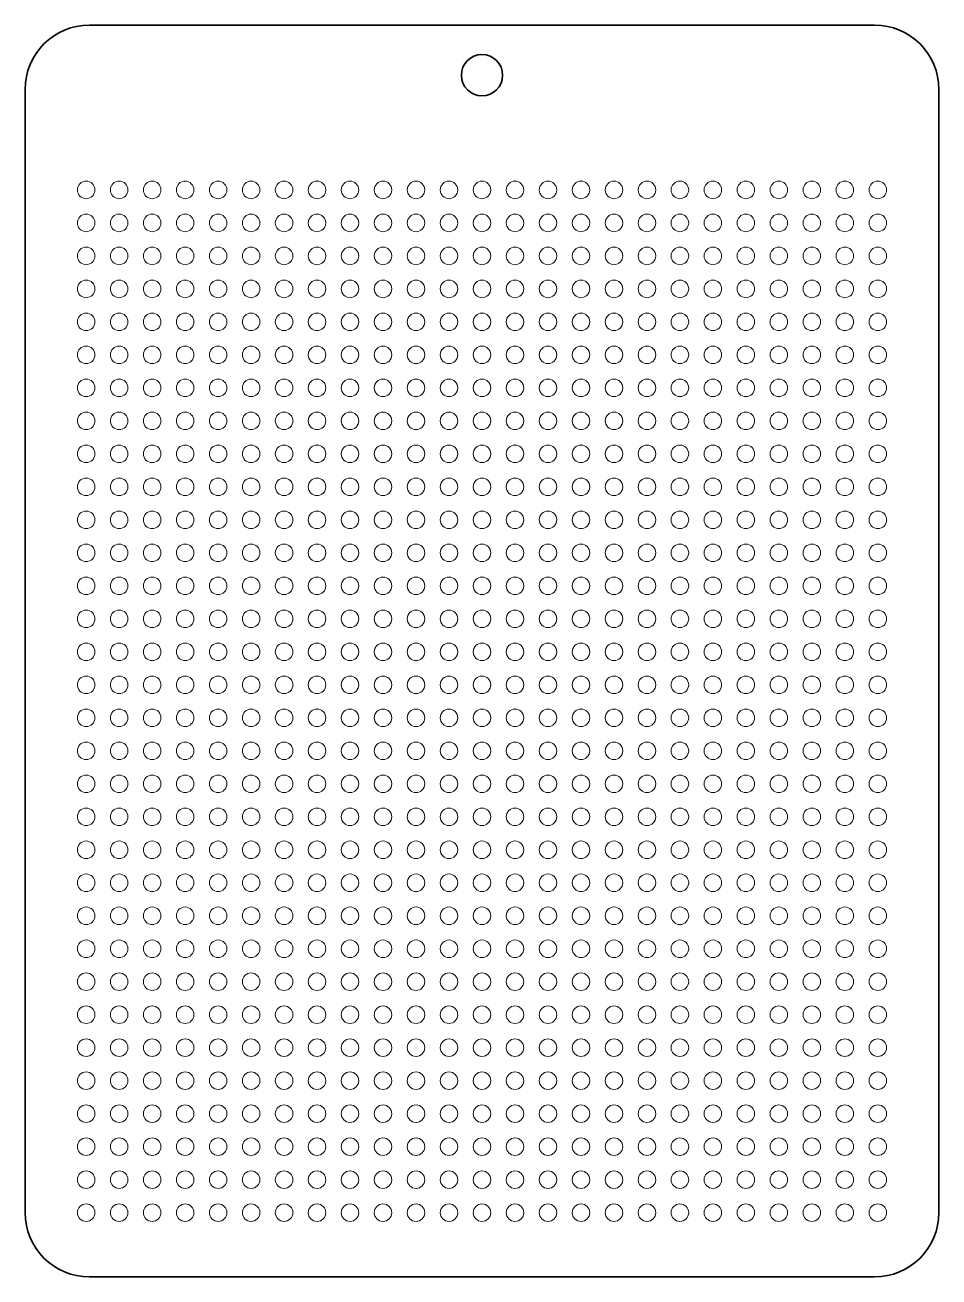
# Model space of a CAD drawing. Header units: inches. Extents: x 29.5 to 89.5, y -105 to -22.8.
import ezdxf

# ---------------------------------------------------------------- set-up
doc = ezdxf.new("R2010")
doc.units = ezdxf.units.IN
doc.header["$MEASUREMENT"] = 0
doc.layers.add('Layer 1', color=7, linetype='Continuous')

# ---------------------------------------------------------------- blocks, each defined once
blk = doc.blocks.new('block 3')
at = {"layer": 'Layer 1', "color": 250, "lineweight": 18, "true_color": 0x231f20}
for points in [[(34.062, -33.632), (34.062, -33.949), (33.804, -34.207), (33.486, -34.207), (33.169, -34.207), (32.911, -33.949), (32.911, -33.632), (32.911, -33.314), (33.169, -33.056), (33.486, -33.056), (33.804, -33.056), (34.062, -33.314), (34.062, -33.632)], [(36.228, -33.632), (36.228, -33.949), (35.97, -34.207), (35.652, -34.207), (35.334, -34.207), (35.077, -33.949), (35.077, -33.632), (35.077, -33.314), (35.334, -33.056), (35.652, -33.056), (35.97, -33.056), (36.228, -33.314), (36.228, -33.632)], [(38.393, -33.632), (38.393, -33.949), (38.135, -34.207), (37.818, -34.207), (37.5, -34.207), (37.242, -33.949), (37.242, -33.632), (37.242, -33.314), (37.5, -33.056), (37.818, -33.056), (38.135, -33.056), (38.393, -33.314), (38.393, -33.632)], [(40.559, -33.632), (40.559, -33.949), (40.301, -34.207), (39.983, -34.207), (39.665, -34.207), (39.408, -33.949), (39.408, -33.632), (39.408, -33.314), (39.665, -33.056), (39.983, -33.056), (40.301, -33.056), (40.559, -33.314), (40.559, -33.632)], [(42.724, -33.632), (42.724, -33.949), (42.467, -34.207), (42.149, -34.207), (41.831, -34.207), (41.573, -33.949), (41.573, -33.632), (41.573, -33.314), (41.831, -33.056), (42.149, -33.056), (42.467, -33.056), (42.724, -33.314), (42.724, -33.632)], [(44.89, -33.632), (44.89, -33.949), (44.632, -34.207), (44.314, -34.207), (43.996, -34.207), (43.739, -33.949), (43.739, -33.632), (43.739, -33.314), (43.996, -33.056), (44.314, -33.056), (44.632, -33.056), (44.89, -33.314), (44.89, -33.632)], [(47.055, -33.632), (47.055, -33.949), (46.798, -34.207), (46.48, -34.207), (46.162, -34.207), (45.904, -33.949), (45.904, -33.632), (45.904, -33.314), (46.162, -33.056), (46.48, -33.056), (46.798, -33.056), (47.055, -33.314), (47.055, -33.632)], [(49.221, -33.632), (49.221, -33.949), (48.963, -34.207), (48.645, -34.207), (48.328, -34.207), (48.07, -33.949), (48.07, -33.632), (48.07, -33.314), (48.328, -33.056), (48.645, -33.056), (48.963, -33.056), (49.221, -33.314), (49.221, -33.632)], [(51.386, -33.632), (51.386, -33.949), (51.129, -34.207), (50.811, -34.207), (50.493, -34.207), (50.235, -33.949), (50.235, -33.632), (50.235, -33.314), (50.493, -33.056), (50.811, -33.056), (51.129, -33.056), (51.386, -33.314), (51.386, -33.632)], [(53.552, -33.632), (53.552, -33.949), (53.294, -34.207), (52.976, -34.207), (52.659, -34.207), (52.401, -33.949), (52.401, -33.632), (52.401, -33.314), (52.659, -33.056), (52.976, -33.056), (53.294, -33.056), (53.552, -33.314), (53.552, -33.632)], [(55.718, -33.632), (55.718, -33.949), (55.46, -34.207), (55.142, -34.207), (54.824, -34.207), (54.567, -33.949), (54.567, -33.632), (54.567, -33.314), (54.824, -33.056), (55.142, -33.056), (55.46, -33.056), (55.718, -33.314), (55.718, -33.632)], [(57.883, -33.632), (57.883, -33.949), (57.625, -34.207), (57.308, -34.207), (56.99, -34.207), (56.732, -33.949), (56.732, -33.632), (56.732, -33.314), (56.99, -33.056), (57.308, -33.056), (57.625, -33.056), (57.883, -33.314), (57.883, -33.632)], [(60.049, -33.632), (60.049, -33.949), (59.791, -34.207), (59.473, -34.207), (59.155, -34.207), (58.898, -33.949), (58.898, -33.632), (58.898, -33.314), (59.155, -33.056), (59.473, -33.056), (59.791, -33.056), (60.049, -33.314), (60.049, -33.632)], [(62.214, -33.632), (62.214, -33.949), (61.957, -34.207), (61.639, -34.207), (61.321, -34.207), (61.063, -33.949), (61.063, -33.632), (61.063, -33.314), (61.321, -33.056), (61.639, -33.056), (61.957, -33.056), (62.214, -33.314), (62.214, -33.632)], [(64.38, -33.632), (64.38, -33.949), (64.122, -34.207), (63.804, -34.207), (63.486, -34.207), (63.229, -33.949), (63.229, -33.632), (63.229, -33.314), (63.486, -33.056), (63.804, -33.056), (64.122, -33.056), (64.38, -33.314), (64.38, -33.632)], [(66.545, -33.632), (66.545, -33.949), (66.288, -34.207), (65.97, -34.207), (65.652, -34.207), (65.394, -33.949), (65.394, -33.632), (65.394, -33.314), (65.652, -33.056), (65.97, -33.056), (66.288, -33.056), (66.545, -33.314), (66.545, -33.632)], [(68.711, -33.632), (68.711, -33.949), (68.453, -34.207), (68.135, -34.207), (67.818, -34.207), (67.56, -33.949), (67.56, -33.632), (67.56, -33.314), (67.818, -33.056), (68.135, -33.056), (68.453, -33.056), (68.711, -33.314), (68.711, -33.632)], [(70.876, -33.632), (70.876, -33.949), (70.619, -34.207), (70.301, -34.207), (69.983, -34.207), (69.725, -33.949), (69.725, -33.632), (69.725, -33.314), (69.983, -33.056), (70.301, -33.056), (70.619, -33.056), (70.876, -33.314), (70.876, -33.632)], [(73.042, -33.632), (73.042, -33.949), (72.784, -34.207), (72.466, -34.207), (72.149, -34.207), (71.891, -33.949), (71.891, -33.632), (71.891, -33.314), (72.149, -33.056), (72.466, -33.056), (72.784, -33.056), (73.042, -33.314), (73.042, -33.632)], [(75.207, -33.632), (75.207, -33.949), (74.95, -34.207), (74.632, -34.207), (74.314, -34.207), (74.057, -33.949), (74.057, -33.632), (74.057, -33.314), (74.314, -33.056), (74.632, -33.056), (74.95, -33.056), (75.207, -33.314), (75.207, -33.632)], [(77.373, -33.632), (77.373, -33.949), (77.115, -34.207), (76.798, -34.207), (76.48, -34.207), (76.222, -33.949), (76.222, -33.632), (76.222, -33.314), (76.48, -33.056), (76.798, -33.056), (77.115, -33.056), (77.373, -33.314), (77.373, -33.632)], [(79.539, -33.632), (79.539, -33.949), (79.281, -34.207), (78.963, -34.207), (78.645, -34.207), (78.388, -33.949), (78.388, -33.632), (78.388, -33.314), (78.645, -33.056), (78.963, -33.056), (79.281, -33.056), (79.539, -33.314), (79.539, -33.632)], [(81.704, -33.632), (81.704, -33.949), (81.446, -34.207), (81.129, -34.207), (80.811, -34.207), (80.553, -33.949), (80.553, -33.632), (80.553, -33.314), (80.811, -33.056), (81.129, -33.056), (81.446, -33.056), (81.704, -33.314), (81.704, -33.632)], [(83.87, -33.632), (83.87, -33.949), (83.612, -34.207), (83.294, -34.207), (82.976, -34.207), (82.719, -33.949), (82.719, -33.632), (82.719, -33.314), (82.976, -33.056), (83.294, -33.056), (83.612, -33.056), (83.87, -33.314), (83.87, -33.632)], [(86.035, -33.632), (86.035, -33.949), (85.778, -34.207), (85.46, -34.207), (85.142, -34.207), (84.884, -33.949), (84.884, -33.632), (84.884, -33.314), (85.142, -33.056), (85.46, -33.056), (85.778, -33.056), (86.035, -33.314), (86.035, -33.632)]]:
    blk.add_open_spline(points, degree=3, knots=[0, 0, 0, 0, 1, 1, 1, 2, 2, 2, 3, 3, 3, 4, 4, 4, 4], dxfattribs=at)
blk = doc.blocks.new('block 4')
at = {"layer": 'Layer 1', "color": 250, "lineweight": 18, "true_color": 0x231f20}
for points in [[(34.062, -35.797), (34.062, -36.115), (33.804, -36.373), (33.486, -36.373), (33.169, -36.373), (32.911, -36.115), (32.911, -35.797), (32.911, -35.479), (33.169, -35.222), (33.486, -35.222), (33.804, -35.222), (34.062, -35.479), (34.062, -35.797)], [(36.228, -35.797), (36.228, -36.115), (35.97, -36.373), (35.652, -36.373), (35.334, -36.373), (35.077, -36.115), (35.077, -35.797), (35.077, -35.479), (35.334, -35.222), (35.652, -35.222), (35.97, -35.222), (36.228, -35.479), (36.228, -35.797)], [(38.393, -35.797), (38.393, -36.115), (38.135, -36.373), (37.818, -36.373), (37.5, -36.373), (37.242, -36.115), (37.242, -35.797), (37.242, -35.479), (37.5, -35.222), (37.818, -35.222), (38.135, -35.222), (38.393, -35.479), (38.393, -35.797)], [(40.559, -35.797), (40.559, -36.115), (40.301, -36.373), (39.983, -36.373), (39.665, -36.373), (39.408, -36.115), (39.408, -35.797), (39.408, -35.479), (39.665, -35.222), (39.983, -35.222), (40.301, -35.222), (40.559, -35.479), (40.559, -35.797)], [(42.724, -35.797), (42.724, -36.115), (42.467, -36.373), (42.149, -36.373), (41.831, -36.373), (41.573, -36.115), (41.573, -35.797), (41.573, -35.479), (41.831, -35.222), (42.149, -35.222), (42.467, -35.222), (42.724, -35.479), (42.724, -35.797)], [(44.89, -35.797), (44.89, -36.115), (44.632, -36.373), (44.314, -36.373), (43.996, -36.373), (43.739, -36.115), (43.739, -35.797), (43.739, -35.479), (43.996, -35.222), (44.314, -35.222), (44.632, -35.222), (44.89, -35.479), (44.89, -35.797)], [(47.055, -35.797), (47.055, -36.115), (46.798, -36.373), (46.48, -36.373), (46.162, -36.373), (45.904, -36.115), (45.904, -35.797), (45.904, -35.479), (46.162, -35.222), (46.48, -35.222), (46.798, -35.222), (47.055, -35.479), (47.055, -35.797)], [(49.221, -35.797), (49.221, -36.115), (48.963, -36.373), (48.645, -36.373), (48.328, -36.373), (48.07, -36.115), (48.07, -35.797), (48.07, -35.479), (48.328, -35.222), (48.645, -35.222), (48.963, -35.222), (49.221, -35.479), (49.221, -35.797)], [(51.386, -35.797), (51.386, -36.115), (51.129, -36.373), (50.811, -36.373), (50.493, -36.373), (50.235, -36.115), (50.235, -35.797), (50.235, -35.479), (50.493, -35.222), (50.811, -35.222), (51.129, -35.222), (51.386, -35.479), (51.386, -35.797)], [(53.552, -35.797), (53.552, -36.115), (53.294, -36.373), (52.976, -36.373), (52.659, -36.373), (52.401, -36.115), (52.401, -35.797), (52.401, -35.479), (52.659, -35.222), (52.976, -35.222), (53.294, -35.222), (53.552, -35.479), (53.552, -35.797)], [(55.718, -35.797), (55.718, -36.115), (55.46, -36.373), (55.142, -36.373), (54.824, -36.373), (54.567, -36.115), (54.567, -35.797), (54.567, -35.479), (54.824, -35.222), (55.142, -35.222), (55.46, -35.222), (55.718, -35.479), (55.718, -35.797)], [(57.883, -35.797), (57.883, -36.115), (57.625, -36.373), (57.308, -36.373), (56.99, -36.373), (56.732, -36.115), (56.732, -35.797), (56.732, -35.479), (56.99, -35.222), (57.308, -35.222), (57.625, -35.222), (57.883, -35.479), (57.883, -35.797)], [(60.049, -35.797), (60.049, -36.115), (59.791, -36.373), (59.473, -36.373), (59.155, -36.373), (58.898, -36.115), (58.898, -35.797), (58.898, -35.479), (59.155, -35.222), (59.473, -35.222), (59.791, -35.222), (60.049, -35.479), (60.049, -35.797)], [(62.214, -35.797), (62.214, -36.115), (61.957, -36.373), (61.639, -36.373), (61.321, -36.373), (61.063, -36.115), (61.063, -35.797), (61.063, -35.479), (61.321, -35.222), (61.639, -35.222), (61.957, -35.222), (62.214, -35.479), (62.214, -35.797)], [(64.38, -35.797), (64.38, -36.115), (64.122, -36.373), (63.804, -36.373), (63.486, -36.373), (63.229, -36.115), (63.229, -35.797), (63.229, -35.479), (63.486, -35.222), (63.804, -35.222), (64.122, -35.222), (64.38, -35.479), (64.38, -35.797)], [(66.545, -35.797), (66.545, -36.115), (66.288, -36.373), (65.97, -36.373), (65.652, -36.373), (65.394, -36.115), (65.394, -35.797), (65.394, -35.479), (65.652, -35.222), (65.97, -35.222), (66.288, -35.222), (66.545, -35.479), (66.545, -35.797)], [(68.711, -35.797), (68.711, -36.115), (68.453, -36.373), (68.135, -36.373), (67.818, -36.373), (67.56, -36.115), (67.56, -35.797), (67.56, -35.479), (67.818, -35.222), (68.135, -35.222), (68.453, -35.222), (68.711, -35.479), (68.711, -35.797)], [(70.876, -35.797), (70.876, -36.115), (70.619, -36.373), (70.301, -36.373), (69.983, -36.373), (69.725, -36.115), (69.725, -35.797), (69.725, -35.479), (69.983, -35.222), (70.301, -35.222), (70.619, -35.222), (70.876, -35.479), (70.876, -35.797)], [(73.042, -35.797), (73.042, -36.115), (72.784, -36.373), (72.466, -36.373), (72.149, -36.373), (71.891, -36.115), (71.891, -35.797), (71.891, -35.479), (72.149, -35.222), (72.466, -35.222), (72.784, -35.222), (73.042, -35.479), (73.042, -35.797)], [(75.207, -35.797), (75.207, -36.115), (74.95, -36.373), (74.632, -36.373), (74.314, -36.373), (74.057, -36.115), (74.057, -35.797), (74.057, -35.479), (74.314, -35.222), (74.632, -35.222), (74.95, -35.222), (75.207, -35.479), (75.207, -35.797)], [(77.373, -35.797), (77.373, -36.115), (77.115, -36.373), (76.798, -36.373), (76.48, -36.373), (76.222, -36.115), (76.222, -35.797), (76.222, -35.479), (76.48, -35.222), (76.798, -35.222), (77.115, -35.222), (77.373, -35.479), (77.373, -35.797)], [(79.539, -35.797), (79.539, -36.115), (79.281, -36.373), (78.963, -36.373), (78.645, -36.373), (78.388, -36.115), (78.388, -35.797), (78.388, -35.479), (78.645, -35.222), (78.963, -35.222), (79.281, -35.222), (79.539, -35.479), (79.539, -35.797)], [(81.704, -35.797), (81.704, -36.115), (81.446, -36.373), (81.129, -36.373), (80.811, -36.373), (80.553, -36.115), (80.553, -35.797), (80.553, -35.479), (80.811, -35.222), (81.129, -35.222), (81.446, -35.222), (81.704, -35.479), (81.704, -35.797)], [(83.87, -35.797), (83.87, -36.115), (83.612, -36.373), (83.294, -36.373), (82.976, -36.373), (82.719, -36.115), (82.719, -35.797), (82.719, -35.479), (82.976, -35.222), (83.294, -35.222), (83.612, -35.222), (83.87, -35.479), (83.87, -35.797)], [(86.035, -35.797), (86.035, -36.115), (85.778, -36.373), (85.46, -36.373), (85.142, -36.373), (84.884, -36.115), (84.884, -35.797), (84.884, -35.479), (85.142, -35.222), (85.46, -35.222), (85.778, -35.222), (86.035, -35.479), (86.035, -35.797)]]:
    blk.add_open_spline(points, degree=3, knots=[0, 0, 0, 0, 1, 1, 1, 2, 2, 2, 3, 3, 3, 4, 4, 4, 4], dxfattribs=at)
blk = doc.blocks.new('block 5')
at = {"layer": 'Layer 1', "color": 250, "lineweight": 18, "true_color": 0x231f20}
for points in [[(34.062, -37.963), (34.062, -38.28), (33.804, -38.538), (33.486, -38.538), (33.169, -38.538), (32.911, -38.28), (32.911, -37.963), (32.911, -37.645), (33.169, -37.387), (33.486, -37.387), (33.804, -37.387), (34.062, -37.645), (34.062, -37.963)], [(36.228, -37.963), (36.228, -38.28), (35.97, -38.538), (35.652, -38.538), (35.334, -38.538), (35.077, -38.28), (35.077, -37.963), (35.077, -37.645), (35.334, -37.387), (35.652, -37.387), (35.97, -37.387), (36.228, -37.645), (36.228, -37.963)], [(38.393, -37.963), (38.393, -38.28), (38.135, -38.538), (37.818, -38.538), (37.5, -38.538), (37.242, -38.28), (37.242, -37.963), (37.242, -37.645), (37.5, -37.387), (37.818, -37.387), (38.135, -37.387), (38.393, -37.645), (38.393, -37.963)], [(40.559, -37.963), (40.559, -38.28), (40.301, -38.538), (39.983, -38.538), (39.665, -38.538), (39.408, -38.28), (39.408, -37.963), (39.408, -37.645), (39.665, -37.387), (39.983, -37.387), (40.301, -37.387), (40.559, -37.645), (40.559, -37.963)], [(42.724, -37.963), (42.724, -38.28), (42.467, -38.538), (42.149, -38.538), (41.831, -38.538), (41.573, -38.28), (41.573, -37.963), (41.573, -37.645), (41.831, -37.387), (42.149, -37.387), (42.467, -37.387), (42.724, -37.645), (42.724, -37.963)], [(44.89, -37.963), (44.89, -38.28), (44.632, -38.538), (44.314, -38.538), (43.996, -38.538), (43.739, -38.28), (43.739, -37.963), (43.739, -37.645), (43.996, -37.387), (44.314, -37.387), (44.632, -37.387), (44.89, -37.645), (44.89, -37.963)], [(47.055, -37.963), (47.055, -38.28), (46.798, -38.538), (46.48, -38.538), (46.162, -38.538), (45.904, -38.28), (45.904, -37.963), (45.904, -37.645), (46.162, -37.387), (46.48, -37.387), (46.798, -37.387), (47.055, -37.645), (47.055, -37.963)], [(49.221, -37.963), (49.221, -38.28), (48.963, -38.538), (48.645, -38.538), (48.328, -38.538), (48.07, -38.28), (48.07, -37.963), (48.07, -37.645), (48.328, -37.387), (48.645, -37.387), (48.963, -37.387), (49.221, -37.645), (49.221, -37.963)], [(51.386, -37.963), (51.386, -38.28), (51.129, -38.538), (50.811, -38.538), (50.493, -38.538), (50.235, -38.28), (50.235, -37.963), (50.235, -37.645), (50.493, -37.387), (50.811, -37.387), (51.129, -37.387), (51.386, -37.645), (51.386, -37.963)], [(53.552, -37.963), (53.552, -38.28), (53.294, -38.538), (52.976, -38.538), (52.659, -38.538), (52.401, -38.28), (52.401, -37.963), (52.401, -37.645), (52.659, -37.387), (52.976, -37.387), (53.294, -37.387), (53.552, -37.645), (53.552, -37.963)], [(55.718, -37.963), (55.718, -38.28), (55.46, -38.538), (55.142, -38.538), (54.824, -38.538), (54.567, -38.28), (54.567, -37.963), (54.567, -37.645), (54.824, -37.387), (55.142, -37.387), (55.46, -37.387), (55.718, -37.645), (55.718, -37.963)], [(57.883, -37.963), (57.883, -38.28), (57.625, -38.538), (57.308, -38.538), (56.99, -38.538), (56.732, -38.28), (56.732, -37.963), (56.732, -37.645), (56.99, -37.387), (57.308, -37.387), (57.625, -37.387), (57.883, -37.645), (57.883, -37.963)], [(60.049, -37.963), (60.049, -38.28), (59.791, -38.538), (59.473, -38.538), (59.155, -38.538), (58.898, -38.28), (58.898, -37.963), (58.898, -37.645), (59.155, -37.387), (59.473, -37.387), (59.791, -37.387), (60.049, -37.645), (60.049, -37.963)], [(62.214, -37.963), (62.214, -38.28), (61.957, -38.538), (61.639, -38.538), (61.321, -38.538), (61.063, -38.28), (61.063, -37.963), (61.063, -37.645), (61.321, -37.387), (61.639, -37.387), (61.957, -37.387), (62.214, -37.645), (62.214, -37.963)], [(64.38, -37.963), (64.38, -38.28), (64.122, -38.538), (63.804, -38.538), (63.486, -38.538), (63.229, -38.28), (63.229, -37.963), (63.229, -37.645), (63.486, -37.387), (63.804, -37.387), (64.122, -37.387), (64.38, -37.645), (64.38, -37.963)], [(66.545, -37.963), (66.545, -38.28), (66.288, -38.538), (65.97, -38.538), (65.652, -38.538), (65.394, -38.28), (65.394, -37.963), (65.394, -37.645), (65.652, -37.387), (65.97, -37.387), (66.288, -37.387), (66.545, -37.645), (66.545, -37.963)], [(68.711, -37.963), (68.711, -38.28), (68.453, -38.538), (68.135, -38.538), (67.818, -38.538), (67.56, -38.28), (67.56, -37.963), (67.56, -37.645), (67.818, -37.387), (68.135, -37.387), (68.453, -37.387), (68.711, -37.645), (68.711, -37.963)], [(70.876, -37.963), (70.876, -38.28), (70.619, -38.538), (70.301, -38.538), (69.983, -38.538), (69.725, -38.28), (69.725, -37.963), (69.725, -37.645), (69.983, -37.387), (70.301, -37.387), (70.619, -37.387), (70.876, -37.645), (70.876, -37.963)], [(73.042, -37.963), (73.042, -38.28), (72.784, -38.538), (72.466, -38.538), (72.149, -38.538), (71.891, -38.28), (71.891, -37.963), (71.891, -37.645), (72.149, -37.387), (72.466, -37.387), (72.784, -37.387), (73.042, -37.645), (73.042, -37.963)], [(75.207, -37.963), (75.207, -38.28), (74.95, -38.538), (74.632, -38.538), (74.314, -38.538), (74.057, -38.28), (74.057, -37.963), (74.057, -37.645), (74.314, -37.387), (74.632, -37.387), (74.95, -37.387), (75.207, -37.645), (75.207, -37.963)], [(77.373, -37.963), (77.373, -38.28), (77.115, -38.538), (76.798, -38.538), (76.48, -38.538), (76.222, -38.28), (76.222, -37.963), (76.222, -37.645), (76.48, -37.387), (76.798, -37.387), (77.115, -37.387), (77.373, -37.645), (77.373, -37.963)], [(79.539, -37.963), (79.539, -38.28), (79.281, -38.538), (78.963, -38.538), (78.645, -38.538), (78.388, -38.28), (78.388, -37.963), (78.388, -37.645), (78.645, -37.387), (78.963, -37.387), (79.281, -37.387), (79.539, -37.645), (79.539, -37.963)], [(81.704, -37.963), (81.704, -38.28), (81.446, -38.538), (81.129, -38.538), (80.811, -38.538), (80.553, -38.28), (80.553, -37.963), (80.553, -37.645), (80.811, -37.387), (81.129, -37.387), (81.446, -37.387), (81.704, -37.645), (81.704, -37.963)], [(83.87, -37.963), (83.87, -38.28), (83.612, -38.538), (83.294, -38.538), (82.976, -38.538), (82.719, -38.28), (82.719, -37.963), (82.719, -37.645), (82.976, -37.387), (83.294, -37.387), (83.612, -37.387), (83.87, -37.645), (83.87, -37.963)], [(86.035, -37.963), (86.035, -38.28), (85.778, -38.538), (85.46, -38.538), (85.142, -38.538), (84.884, -38.28), (84.884, -37.963), (84.884, -37.645), (85.142, -37.387), (85.46, -37.387), (85.778, -37.387), (86.035, -37.645), (86.035, -37.963)]]:
    blk.add_open_spline(points, degree=3, knots=[0, 0, 0, 0, 1, 1, 1, 2, 2, 2, 3, 3, 3, 4, 4, 4, 4], dxfattribs=at)
blk = doc.blocks.new('block 6')
at = {"layer": 'Layer 1', "color": 250, "lineweight": 18, "true_color": 0x231f20}
for points in [[(34.062, -40.128), (34.062, -40.446), (33.804, -40.704), (33.486, -40.704), (33.169, -40.704), (32.911, -40.446), (32.911, -40.128), (32.911, -39.81), (33.169, -39.553), (33.486, -39.553), (33.804, -39.553), (34.062, -39.81), (34.062, -40.128)], [(36.228, -40.128), (36.228, -40.446), (35.97, -40.704), (35.652, -40.704), (35.334, -40.704), (35.077, -40.446), (35.077, -40.128), (35.077, -39.81), (35.334, -39.553), (35.652, -39.553), (35.97, -39.553), (36.228, -39.81), (36.228, -40.128)], [(38.393, -40.128), (38.393, -40.446), (38.135, -40.704), (37.818, -40.704), (37.5, -40.704), (37.242, -40.446), (37.242, -40.128), (37.242, -39.81), (37.5, -39.553), (37.818, -39.553), (38.135, -39.553), (38.393, -39.81), (38.393, -40.128)], [(40.559, -40.128), (40.559, -40.446), (40.301, -40.704), (39.983, -40.704), (39.665, -40.704), (39.408, -40.446), (39.408, -40.128), (39.408, -39.81), (39.665, -39.553), (39.983, -39.553), (40.301, -39.553), (40.559, -39.81), (40.559, -40.128)], [(42.724, -40.128), (42.724, -40.446), (42.467, -40.704), (42.149, -40.704), (41.831, -40.704), (41.573, -40.446), (41.573, -40.128), (41.573, -39.81), (41.831, -39.553), (42.149, -39.553), (42.467, -39.553), (42.724, -39.81), (42.724, -40.128)], [(44.89, -40.128), (44.89, -40.446), (44.632, -40.704), (44.314, -40.704), (43.996, -40.704), (43.739, -40.446), (43.739, -40.128), (43.739, -39.81), (43.996, -39.553), (44.314, -39.553), (44.632, -39.553), (44.89, -39.81), (44.89, -40.128)], [(47.055, -40.128), (47.055, -40.446), (46.798, -40.704), (46.48, -40.704), (46.162, -40.704), (45.904, -40.446), (45.904, -40.128), (45.904, -39.81), (46.162, -39.553), (46.48, -39.553), (46.798, -39.553), (47.055, -39.81), (47.055, -40.128)], [(49.221, -40.128), (49.221, -40.446), (48.963, -40.704), (48.645, -40.704), (48.328, -40.704), (48.07, -40.446), (48.07, -40.128), (48.07, -39.81), (48.328, -39.553), (48.645, -39.553), (48.963, -39.553), (49.221, -39.81), (49.221, -40.128)], [(51.386, -40.128), (51.386, -40.446), (51.129, -40.704), (50.811, -40.704), (50.493, -40.704), (50.235, -40.446), (50.235, -40.128), (50.235, -39.81), (50.493, -39.553), (50.811, -39.553), (51.129, -39.553), (51.386, -39.81), (51.386, -40.128)], [(53.552, -40.128), (53.552, -40.446), (53.294, -40.704), (52.976, -40.704), (52.659, -40.704), (52.401, -40.446), (52.401, -40.128), (52.401, -39.81), (52.659, -39.553), (52.976, -39.553), (53.294, -39.553), (53.552, -39.81), (53.552, -40.128)], [(55.718, -40.128), (55.718, -40.446), (55.46, -40.704), (55.142, -40.704), (54.824, -40.704), (54.567, -40.446), (54.567, -40.128), (54.567, -39.81), (54.824, -39.553), (55.142, -39.553), (55.46, -39.553), (55.718, -39.81), (55.718, -40.128)], [(57.883, -40.128), (57.883, -40.446), (57.625, -40.704), (57.308, -40.704), (56.99, -40.704), (56.732, -40.446), (56.732, -40.128), (56.732, -39.81), (56.99, -39.553), (57.308, -39.553), (57.625, -39.553), (57.883, -39.81), (57.883, -40.128)], [(60.049, -40.128), (60.049, -40.446), (59.791, -40.704), (59.473, -40.704), (59.155, -40.704), (58.898, -40.446), (58.898, -40.128), (58.898, -39.81), (59.155, -39.553), (59.473, -39.553), (59.791, -39.553), (60.049, -39.81), (60.049, -40.128)], [(62.214, -40.128), (62.214, -40.446), (61.957, -40.704), (61.639, -40.704), (61.321, -40.704), (61.063, -40.446), (61.063, -40.128), (61.063, -39.81), (61.321, -39.553), (61.639, -39.553), (61.957, -39.553), (62.214, -39.81), (62.214, -40.128)], [(64.38, -40.128), (64.38, -40.446), (64.122, -40.704), (63.804, -40.704), (63.486, -40.704), (63.229, -40.446), (63.229, -40.128), (63.229, -39.81), (63.486, -39.553), (63.804, -39.553), (64.122, -39.553), (64.38, -39.81), (64.38, -40.128)], [(66.545, -40.128), (66.545, -40.446), (66.288, -40.704), (65.97, -40.704), (65.652, -40.704), (65.394, -40.446), (65.394, -40.128), (65.394, -39.81), (65.652, -39.553), (65.97, -39.553), (66.288, -39.553), (66.545, -39.81), (66.545, -40.128)], [(68.711, -40.128), (68.711, -40.446), (68.453, -40.704), (68.135, -40.704), (67.818, -40.704), (67.56, -40.446), (67.56, -40.128), (67.56, -39.81), (67.818, -39.553), (68.135, -39.553), (68.453, -39.553), (68.711, -39.81), (68.711, -40.128)], [(70.876, -40.128), (70.876, -40.446), (70.619, -40.704), (70.301, -40.704), (69.983, -40.704), (69.725, -40.446), (69.725, -40.128), (69.725, -39.81), (69.983, -39.553), (70.301, -39.553), (70.619, -39.553), (70.876, -39.81), (70.876, -40.128)], [(73.042, -40.128), (73.042, -40.446), (72.784, -40.704), (72.466, -40.704), (72.149, -40.704), (71.891, -40.446), (71.891, -40.128), (71.891, -39.81), (72.149, -39.553), (72.466, -39.553), (72.784, -39.553), (73.042, -39.81), (73.042, -40.128)], [(75.207, -40.128), (75.207, -40.446), (74.95, -40.704), (74.632, -40.704), (74.314, -40.704), (74.057, -40.446), (74.057, -40.128), (74.057, -39.81), (74.314, -39.553), (74.632, -39.553), (74.95, -39.553), (75.207, -39.81), (75.207, -40.128)], [(77.373, -40.128), (77.373, -40.446), (77.115, -40.704), (76.798, -40.704), (76.48, -40.704), (76.222, -40.446), (76.222, -40.128), (76.222, -39.81), (76.48, -39.553), (76.798, -39.553), (77.115, -39.553), (77.373, -39.81), (77.373, -40.128)], [(79.539, -40.128), (79.539, -40.446), (79.281, -40.704), (78.963, -40.704), (78.645, -40.704), (78.388, -40.446), (78.388, -40.128), (78.388, -39.81), (78.645, -39.553), (78.963, -39.553), (79.281, -39.553), (79.539, -39.81), (79.539, -40.128)], [(81.704, -40.128), (81.704, -40.446), (81.446, -40.704), (81.129, -40.704), (80.811, -40.704), (80.553, -40.446), (80.553, -40.128), (80.553, -39.81), (80.811, -39.553), (81.129, -39.553), (81.446, -39.553), (81.704, -39.81), (81.704, -40.128)], [(83.87, -40.128), (83.87, -40.446), (83.612, -40.704), (83.294, -40.704), (82.976, -40.704), (82.719, -40.446), (82.719, -40.128), (82.719, -39.81), (82.976, -39.553), (83.294, -39.553), (83.612, -39.553), (83.87, -39.81), (83.87, -40.128)], [(86.035, -40.128), (86.035, -40.446), (85.778, -40.704), (85.46, -40.704), (85.142, -40.704), (84.884, -40.446), (84.884, -40.128), (84.884, -39.81), (85.142, -39.553), (85.46, -39.553), (85.778, -39.553), (86.035, -39.81), (86.035, -40.128)]]:
    blk.add_open_spline(points, degree=3, knots=[0, 0, 0, 0, 1, 1, 1, 2, 2, 2, 3, 3, 3, 4, 4, 4, 4], dxfattribs=at)
blk = doc.blocks.new('block 7')
at = {"layer": 'Layer 1', "color": 250, "lineweight": 18, "true_color": 0x231f20}
for points in [[(34.062, -44.459), (34.062, -44.777), (33.804, -45.035), (33.486, -45.035), (33.169, -45.035), (32.911, -44.777), (32.911, -44.459), (32.911, -44.141), (33.169, -43.884), (33.486, -43.884), (33.804, -43.884), (34.062, -44.141), (34.062, -44.459)], [(36.228, -44.459), (36.228, -44.777), (35.97, -45.035), (35.652, -45.035), (35.334, -45.035), (35.077, -44.777), (35.077, -44.459), (35.077, -44.141), (35.334, -43.884), (35.652, -43.884), (35.97, -43.884), (36.228, -44.141), (36.228, -44.459)], [(38.393, -44.459), (38.393, -44.777), (38.135, -45.035), (37.818, -45.035), (37.5, -45.035), (37.242, -44.777), (37.242, -44.459), (37.242, -44.141), (37.5, -43.884), (37.818, -43.884), (38.135, -43.884), (38.393, -44.141), (38.393, -44.459)], [(40.559, -44.459), (40.559, -44.777), (40.301, -45.035), (39.983, -45.035), (39.665, -45.035), (39.408, -44.777), (39.408, -44.459), (39.408, -44.141), (39.665, -43.884), (39.983, -43.884), (40.301, -43.884), (40.559, -44.141), (40.559, -44.459)], [(42.724, -44.459), (42.724, -44.777), (42.467, -45.035), (42.149, -45.035), (41.831, -45.035), (41.573, -44.777), (41.573, -44.459), (41.573, -44.141), (41.831, -43.884), (42.149, -43.884), (42.467, -43.884), (42.724, -44.141), (42.724, -44.459)], [(44.89, -44.459), (44.89, -44.777), (44.632, -45.035), (44.314, -45.035), (43.996, -45.035), (43.739, -44.777), (43.739, -44.459), (43.739, -44.141), (43.996, -43.884), (44.314, -43.884), (44.632, -43.884), (44.89, -44.141), (44.89, -44.459)], [(47.055, -44.459), (47.055, -44.777), (46.798, -45.035), (46.48, -45.035), (46.162, -45.035), (45.904, -44.777), (45.904, -44.459), (45.904, -44.141), (46.162, -43.884), (46.48, -43.884), (46.798, -43.884), (47.055, -44.141), (47.055, -44.459)], [(49.221, -44.459), (49.221, -44.777), (48.963, -45.035), (48.645, -45.035), (48.328, -45.035), (48.07, -44.777), (48.07, -44.459), (48.07, -44.141), (48.328, -43.884), (48.645, -43.884), (48.963, -43.884), (49.221, -44.141), (49.221, -44.459)], [(51.386, -44.459), (51.386, -44.777), (51.129, -45.035), (50.811, -45.035), (50.493, -45.035), (50.235, -44.777), (50.235, -44.459), (50.235, -44.141), (50.493, -43.884), (50.811, -43.884), (51.129, -43.884), (51.386, -44.141), (51.386, -44.459)], [(53.552, -44.459), (53.552, -44.777), (53.294, -45.035), (52.976, -45.035), (52.659, -45.035), (52.401, -44.777), (52.401, -44.459), (52.401, -44.141), (52.659, -43.884), (52.976, -43.884), (53.294, -43.884), (53.552, -44.141), (53.552, -44.459)], [(55.718, -44.459), (55.718, -44.777), (55.46, -45.035), (55.142, -45.035), (54.824, -45.035), (54.567, -44.777), (54.567, -44.459), (54.567, -44.141), (54.824, -43.884), (55.142, -43.884), (55.46, -43.884), (55.718, -44.141), (55.718, -44.459)], [(57.883, -44.459), (57.883, -44.777), (57.625, -45.035), (57.308, -45.035), (56.99, -45.035), (56.732, -44.777), (56.732, -44.459), (56.732, -44.141), (56.99, -43.884), (57.308, -43.884), (57.625, -43.884), (57.883, -44.141), (57.883, -44.459)], [(60.049, -44.459), (60.049, -44.777), (59.791, -45.035), (59.473, -45.035), (59.155, -45.035), (58.898, -44.777), (58.898, -44.459), (58.898, -44.141), (59.155, -43.884), (59.473, -43.884), (59.791, -43.884), (60.049, -44.141), (60.049, -44.459)], [(62.214, -44.459), (62.214, -44.777), (61.957, -45.035), (61.639, -45.035), (61.321, -45.035), (61.063, -44.777), (61.063, -44.459), (61.063, -44.141), (61.321, -43.884), (61.639, -43.884), (61.957, -43.884), (62.214, -44.141), (62.214, -44.459)], [(64.38, -44.459), (64.38, -44.777), (64.122, -45.035), (63.804, -45.035), (63.486, -45.035), (63.229, -44.777), (63.229, -44.459), (63.229, -44.141), (63.486, -43.884), (63.804, -43.884), (64.122, -43.884), (64.38, -44.141), (64.38, -44.459)], [(66.545, -44.459), (66.545, -44.777), (66.288, -45.035), (65.97, -45.035), (65.652, -45.035), (65.394, -44.777), (65.394, -44.459), (65.394, -44.141), (65.652, -43.884), (65.97, -43.884), (66.288, -43.884), (66.545, -44.141), (66.545, -44.459)], [(68.711, -44.459), (68.711, -44.777), (68.453, -45.035), (68.135, -45.035), (67.818, -45.035), (67.56, -44.777), (67.56, -44.459), (67.56, -44.141), (67.818, -43.884), (68.135, -43.884), (68.453, -43.884), (68.711, -44.141), (68.711, -44.459)], [(70.876, -44.459), (70.876, -44.777), (70.619, -45.035), (70.301, -45.035), (69.983, -45.035), (69.725, -44.777), (69.725, -44.459), (69.725, -44.141), (69.983, -43.884), (70.301, -43.884), (70.619, -43.884), (70.876, -44.141), (70.876, -44.459)], [(73.042, -44.459), (73.042, -44.777), (72.784, -45.035), (72.466, -45.035), (72.149, -45.035), (71.891, -44.777), (71.891, -44.459), (71.891, -44.141), (72.149, -43.884), (72.466, -43.884), (72.784, -43.884), (73.042, -44.141), (73.042, -44.459)], [(75.207, -44.459), (75.207, -44.777), (74.95, -45.035), (74.632, -45.035), (74.314, -45.035), (74.057, -44.777), (74.057, -44.459), (74.057, -44.141), (74.314, -43.884), (74.632, -43.884), (74.95, -43.884), (75.207, -44.141), (75.207, -44.459)], [(77.373, -44.459), (77.373, -44.777), (77.115, -45.035), (76.798, -45.035), (76.48, -45.035), (76.222, -44.777), (76.222, -44.459), (76.222, -44.141), (76.48, -43.884), (76.798, -43.884), (77.115, -43.884), (77.373, -44.141), (77.373, -44.459)], [(79.539, -44.459), (79.539, -44.777), (79.281, -45.035), (78.963, -45.035), (78.645, -45.035), (78.388, -44.777), (78.388, -44.459), (78.388, -44.141), (78.645, -43.884), (78.963, -43.884), (79.281, -43.884), (79.539, -44.141), (79.539, -44.459)], [(81.704, -44.459), (81.704, -44.777), (81.446, -45.035), (81.129, -45.035), (80.811, -45.035), (80.553, -44.777), (80.553, -44.459), (80.553, -44.141), (80.811, -43.884), (81.129, -43.884), (81.446, -43.884), (81.704, -44.141), (81.704, -44.459)], [(83.87, -44.459), (83.87, -44.777), (83.612, -45.035), (83.294, -45.035), (82.976, -45.035), (82.719, -44.777), (82.719, -44.459), (82.719, -44.141), (82.976, -43.884), (83.294, -43.884), (83.612, -43.884), (83.87, -44.141), (83.87, -44.459)], [(86.035, -44.459), (86.035, -44.777), (85.778, -45.035), (85.46, -45.035), (85.142, -45.035), (84.884, -44.777), (84.884, -44.459), (84.884, -44.141), (85.142, -43.884), (85.46, -43.884), (85.778, -43.884), (86.035, -44.141), (86.035, -44.459)]]:
    blk.add_open_spline(points, degree=3, knots=[0, 0, 0, 0, 1, 1, 1, 2, 2, 2, 3, 3, 3, 4, 4, 4, 4], dxfattribs=at)
blk = doc.blocks.new('block 8')
at = {"layer": 'Layer 1', "color": 250, "lineweight": 18, "true_color": 0x231f20}
for points in [[(34.062, -46.625), (34.062, -46.943), (33.804, -47.2), (33.486, -47.2), (33.169, -47.2), (32.911, -46.943), (32.911, -46.625), (32.911, -46.307), (33.169, -46.049), (33.486, -46.049), (33.804, -46.049), (34.062, -46.307), (34.062, -46.625)], [(36.228, -46.625), (36.228, -46.943), (35.97, -47.2), (35.652, -47.2), (35.334, -47.2), (35.077, -46.943), (35.077, -46.625), (35.077, -46.307), (35.334, -46.049), (35.652, -46.049), (35.97, -46.049), (36.228, -46.307), (36.228, -46.625)], [(38.393, -46.625), (38.393, -46.943), (38.135, -47.2), (37.818, -47.2), (37.5, -47.2), (37.242, -46.943), (37.242, -46.625), (37.242, -46.307), (37.5, -46.049), (37.818, -46.049), (38.135, -46.049), (38.393, -46.307), (38.393, -46.625)], [(40.559, -46.625), (40.559, -46.943), (40.301, -47.2), (39.983, -47.2), (39.665, -47.2), (39.408, -46.943), (39.408, -46.625), (39.408, -46.307), (39.665, -46.049), (39.983, -46.049), (40.301, -46.049), (40.559, -46.307), (40.559, -46.625)], [(42.724, -46.625), (42.724, -46.943), (42.467, -47.2), (42.149, -47.2), (41.831, -47.2), (41.573, -46.943), (41.573, -46.625), (41.573, -46.307), (41.831, -46.049), (42.149, -46.049), (42.467, -46.049), (42.724, -46.307), (42.724, -46.625)], [(44.89, -46.625), (44.89, -46.943), (44.632, -47.2), (44.314, -47.2), (43.996, -47.2), (43.739, -46.943), (43.739, -46.625), (43.739, -46.307), (43.996, -46.049), (44.314, -46.049), (44.632, -46.049), (44.89, -46.307), (44.89, -46.625)], [(47.055, -46.625), (47.055, -46.943), (46.798, -47.2), (46.48, -47.2), (46.162, -47.2), (45.904, -46.943), (45.904, -46.625), (45.904, -46.307), (46.162, -46.049), (46.48, -46.049), (46.798, -46.049), (47.055, -46.307), (47.055, -46.625)], [(49.221, -46.625), (49.221, -46.943), (48.963, -47.2), (48.645, -47.2), (48.328, -47.2), (48.07, -46.943), (48.07, -46.625), (48.07, -46.307), (48.328, -46.049), (48.645, -46.049), (48.963, -46.049), (49.221, -46.307), (49.221, -46.625)], [(51.386, -46.625), (51.386, -46.943), (51.129, -47.2), (50.811, -47.2), (50.493, -47.2), (50.235, -46.943), (50.235, -46.625), (50.235, -46.307), (50.493, -46.049), (50.811, -46.049), (51.129, -46.049), (51.386, -46.307), (51.386, -46.625)], [(53.552, -46.625), (53.552, -46.943), (53.294, -47.2), (52.976, -47.2), (52.659, -47.2), (52.401, -46.943), (52.401, -46.625), (52.401, -46.307), (52.659, -46.049), (52.976, -46.049), (53.294, -46.049), (53.552, -46.307), (53.552, -46.625)], [(55.718, -46.625), (55.718, -46.943), (55.46, -47.2), (55.142, -47.2), (54.824, -47.2), (54.567, -46.943), (54.567, -46.625), (54.567, -46.307), (54.824, -46.049), (55.142, -46.049), (55.46, -46.049), (55.718, -46.307), (55.718, -46.625)], [(57.883, -46.625), (57.883, -46.943), (57.625, -47.2), (57.308, -47.2), (56.99, -47.2), (56.732, -46.943), (56.732, -46.625), (56.732, -46.307), (56.99, -46.049), (57.308, -46.049), (57.625, -46.049), (57.883, -46.307), (57.883, -46.625)], [(60.049, -46.625), (60.049, -46.943), (59.791, -47.2), (59.473, -47.2), (59.155, -47.2), (58.898, -46.943), (58.898, -46.625), (58.898, -46.307), (59.155, -46.049), (59.473, -46.049), (59.791, -46.049), (60.049, -46.307), (60.049, -46.625)], [(62.214, -46.625), (62.214, -46.943), (61.957, -47.2), (61.639, -47.2), (61.321, -47.2), (61.063, -46.943), (61.063, -46.625), (61.063, -46.307), (61.321, -46.049), (61.639, -46.049), (61.957, -46.049), (62.214, -46.307), (62.214, -46.625)], [(64.38, -46.625), (64.38, -46.943), (64.122, -47.2), (63.804, -47.2), (63.486, -47.2), (63.229, -46.943), (63.229, -46.625), (63.229, -46.307), (63.486, -46.049), (63.804, -46.049), (64.122, -46.049), (64.38, -46.307), (64.38, -46.625)], [(66.545, -46.625), (66.545, -46.943), (66.288, -47.2), (65.97, -47.2), (65.652, -47.2), (65.394, -46.943), (65.394, -46.625), (65.394, -46.307), (65.652, -46.049), (65.97, -46.049), (66.288, -46.049), (66.545, -46.307), (66.545, -46.625)], [(68.711, -46.625), (68.711, -46.943), (68.453, -47.2), (68.135, -47.2), (67.818, -47.2), (67.56, -46.943), (67.56, -46.625), (67.56, -46.307), (67.818, -46.049), (68.135, -46.049), (68.453, -46.049), (68.711, -46.307), (68.711, -46.625)], [(70.876, -46.625), (70.876, -46.943), (70.619, -47.2), (70.301, -47.2), (69.983, -47.2), (69.725, -46.943), (69.725, -46.625), (69.725, -46.307), (69.983, -46.049), (70.301, -46.049), (70.619, -46.049), (70.876, -46.307), (70.876, -46.625)], [(73.042, -46.625), (73.042, -46.943), (72.784, -47.2), (72.466, -47.2), (72.149, -47.2), (71.891, -46.943), (71.891, -46.625), (71.891, -46.307), (72.149, -46.049), (72.466, -46.049), (72.784, -46.049), (73.042, -46.307), (73.042, -46.625)], [(75.207, -46.625), (75.207, -46.943), (74.95, -47.2), (74.632, -47.2), (74.314, -47.2), (74.057, -46.943), (74.057, -46.625), (74.057, -46.307), (74.314, -46.049), (74.632, -46.049), (74.95, -46.049), (75.207, -46.307), (75.207, -46.625)], [(77.373, -46.625), (77.373, -46.943), (77.115, -47.2), (76.798, -47.2), (76.48, -47.2), (76.222, -46.943), (76.222, -46.625), (76.222, -46.307), (76.48, -46.049), (76.798, -46.049), (77.115, -46.049), (77.373, -46.307), (77.373, -46.625)], [(79.539, -46.625), (79.539, -46.943), (79.281, -47.2), (78.963, -47.2), (78.645, -47.2), (78.388, -46.943), (78.388, -46.625), (78.388, -46.307), (78.645, -46.049), (78.963, -46.049), (79.281, -46.049), (79.539, -46.307), (79.539, -46.625)], [(81.704, -46.625), (81.704, -46.943), (81.446, -47.2), (81.129, -47.2), (80.811, -47.2), (80.553, -46.943), (80.553, -46.625), (80.553, -46.307), (80.811, -46.049), (81.129, -46.049), (81.446, -46.049), (81.704, -46.307), (81.704, -46.625)], [(83.87, -46.625), (83.87, -46.943), (83.612, -47.2), (83.294, -47.2), (82.976, -47.2), (82.719, -46.943), (82.719, -46.625), (82.719, -46.307), (82.976, -46.049), (83.294, -46.049), (83.612, -46.049), (83.87, -46.307), (83.87, -46.625)], [(86.035, -46.625), (86.035, -46.943), (85.778, -47.2), (85.46, -47.2), (85.142, -47.2), (84.884, -46.943), (84.884, -46.625), (84.884, -46.307), (85.142, -46.049), (85.46, -46.049), (85.778, -46.049), (86.035, -46.307), (86.035, -46.625)]]:
    blk.add_open_spline(points, degree=3, knots=[0, 0, 0, 0, 1, 1, 1, 2, 2, 2, 3, 3, 3, 4, 4, 4, 4], dxfattribs=at)
blk = doc.blocks.new('block 9')
at = {"layer": 'Layer 1', "color": 250, "lineweight": 18, "true_color": 0x231f20}
for points in [[(34.062, -48.79), (34.062, -49.108), (33.804, -49.366), (33.486, -49.366), (33.169, -49.366), (32.911, -49.108), (32.911, -48.79), (32.911, -48.473), (33.169, -48.215), (33.486, -48.215), (33.804, -48.215), (34.062, -48.473), (34.062, -48.79)], [(36.228, -48.79), (36.228, -49.108), (35.97, -49.366), (35.652, -49.366), (35.334, -49.366), (35.077, -49.108), (35.077, -48.79), (35.077, -48.473), (35.334, -48.215), (35.652, -48.215), (35.97, -48.215), (36.228, -48.473), (36.228, -48.79)], [(38.393, -48.79), (38.393, -49.108), (38.135, -49.366), (37.818, -49.366), (37.5, -49.366), (37.242, -49.108), (37.242, -48.79), (37.242, -48.473), (37.5, -48.215), (37.818, -48.215), (38.135, -48.215), (38.393, -48.473), (38.393, -48.79)], [(40.559, -48.79), (40.559, -49.108), (40.301, -49.366), (39.983, -49.366), (39.665, -49.366), (39.408, -49.108), (39.408, -48.79), (39.408, -48.473), (39.665, -48.215), (39.983, -48.215), (40.301, -48.215), (40.559, -48.473), (40.559, -48.79)], [(42.724, -48.79), (42.724, -49.108), (42.467, -49.366), (42.149, -49.366), (41.831, -49.366), (41.573, -49.108), (41.573, -48.79), (41.573, -48.473), (41.831, -48.215), (42.149, -48.215), (42.467, -48.215), (42.724, -48.473), (42.724, -48.79)], [(44.89, -48.79), (44.89, -49.108), (44.632, -49.366), (44.314, -49.366), (43.996, -49.366), (43.739, -49.108), (43.739, -48.79), (43.739, -48.473), (43.996, -48.215), (44.314, -48.215), (44.632, -48.215), (44.89, -48.473), (44.89, -48.79)], [(47.055, -48.79), (47.055, -49.108), (46.798, -49.366), (46.48, -49.366), (46.162, -49.366), (45.904, -49.108), (45.904, -48.79), (45.904, -48.473), (46.162, -48.215), (46.48, -48.215), (46.798, -48.215), (47.055, -48.473), (47.055, -48.79)], [(49.221, -48.79), (49.221, -49.108), (48.963, -49.366), (48.645, -49.366), (48.328, -49.366), (48.07, -49.108), (48.07, -48.79), (48.07, -48.473), (48.328, -48.215), (48.645, -48.215), (48.963, -48.215), (49.221, -48.473), (49.221, -48.79)], [(51.386, -48.79), (51.386, -49.108), (51.129, -49.366), (50.811, -49.366), (50.493, -49.366), (50.235, -49.108), (50.235, -48.79), (50.235, -48.473), (50.493, -48.215), (50.811, -48.215), (51.129, -48.215), (51.386, -48.473), (51.386, -48.79)], [(53.552, -48.79), (53.552, -49.108), (53.294, -49.366), (52.976, -49.366), (52.659, -49.366), (52.401, -49.108), (52.401, -48.79), (52.401, -48.473), (52.659, -48.215), (52.976, -48.215), (53.294, -48.215), (53.552, -48.473), (53.552, -48.79)], [(55.718, -48.79), (55.718, -49.108), (55.46, -49.366), (55.142, -49.366), (54.824, -49.366), (54.567, -49.108), (54.567, -48.79), (54.567, -48.473), (54.824, -48.215), (55.142, -48.215), (55.46, -48.215), (55.718, -48.473), (55.718, -48.79)], [(57.883, -48.79), (57.883, -49.108), (57.625, -49.366), (57.308, -49.366), (56.99, -49.366), (56.732, -49.108), (56.732, -48.79), (56.732, -48.473), (56.99, -48.215), (57.308, -48.215), (57.625, -48.215), (57.883, -48.473), (57.883, -48.79)], [(60.049, -48.79), (60.049, -49.108), (59.791, -49.366), (59.473, -49.366), (59.155, -49.366), (58.898, -49.108), (58.898, -48.79), (58.898, -48.473), (59.155, -48.215), (59.473, -48.215), (59.791, -48.215), (60.049, -48.473), (60.049, -48.79)], [(62.214, -48.79), (62.214, -49.108), (61.957, -49.366), (61.639, -49.366), (61.321, -49.366), (61.063, -49.108), (61.063, -48.79), (61.063, -48.473), (61.321, -48.215), (61.639, -48.215), (61.957, -48.215), (62.214, -48.473), (62.214, -48.79)], [(64.38, -48.79), (64.38, -49.108), (64.122, -49.366), (63.804, -49.366), (63.486, -49.366), (63.229, -49.108), (63.229, -48.79), (63.229, -48.473), (63.486, -48.215), (63.804, -48.215), (64.122, -48.215), (64.38, -48.473), (64.38, -48.79)], [(66.545, -48.79), (66.545, -49.108), (66.288, -49.366), (65.97, -49.366), (65.652, -49.366), (65.394, -49.108), (65.394, -48.79), (65.394, -48.473), (65.652, -48.215), (65.97, -48.215), (66.288, -48.215), (66.545, -48.473), (66.545, -48.79)], [(68.711, -48.79), (68.711, -49.108), (68.453, -49.366), (68.135, -49.366), (67.818, -49.366), (67.56, -49.108), (67.56, -48.79), (67.56, -48.473), (67.818, -48.215), (68.135, -48.215), (68.453, -48.215), (68.711, -48.473), (68.711, -48.79)], [(70.876, -48.79), (70.876, -49.108), (70.619, -49.366), (70.301, -49.366), (69.983, -49.366), (69.725, -49.108), (69.725, -48.79), (69.725, -48.473), (69.983, -48.215), (70.301, -48.215), (70.619, -48.215), (70.876, -48.473), (70.876, -48.79)], [(73.042, -48.79), (73.042, -49.108), (72.784, -49.366), (72.466, -49.366), (72.149, -49.366), (71.891, -49.108), (71.891, -48.79), (71.891, -48.473), (72.149, -48.215), (72.466, -48.215), (72.784, -48.215), (73.042, -48.473), (73.042, -48.79)], [(75.207, -48.79), (75.207, -49.108), (74.95, -49.366), (74.632, -49.366), (74.314, -49.366), (74.057, -49.108), (74.057, -48.79), (74.057, -48.473), (74.314, -48.215), (74.632, -48.215), (74.95, -48.215), (75.207, -48.473), (75.207, -48.79)], [(77.373, -48.79), (77.373, -49.108), (77.115, -49.366), (76.798, -49.366), (76.48, -49.366), (76.222, -49.108), (76.222, -48.79), (76.222, -48.473), (76.48, -48.215), (76.798, -48.215), (77.115, -48.215), (77.373, -48.473), (77.373, -48.79)], [(79.539, -48.79), (79.539, -49.108), (79.281, -49.366), (78.963, -49.366), (78.645, -49.366), (78.388, -49.108), (78.388, -48.79), (78.388, -48.473), (78.645, -48.215), (78.963, -48.215), (79.281, -48.215), (79.539, -48.473), (79.539, -48.79)], [(81.704, -48.79), (81.704, -49.108), (81.446, -49.366), (81.129, -49.366), (80.811, -49.366), (80.553, -49.108), (80.553, -48.79), (80.553, -48.473), (80.811, -48.215), (81.129, -48.215), (81.446, -48.215), (81.704, -48.473), (81.704, -48.79)], [(83.87, -48.79), (83.87, -49.108), (83.612, -49.366), (83.294, -49.366), (82.976, -49.366), (82.719, -49.108), (82.719, -48.79), (82.719, -48.473), (82.976, -48.215), (83.294, -48.215), (83.612, -48.215), (83.87, -48.473), (83.87, -48.79)], [(86.035, -48.79), (86.035, -49.108), (85.778, -49.366), (85.46, -49.366), (85.142, -49.366), (84.884, -49.108), (84.884, -48.79), (84.884, -48.473), (85.142, -48.215), (85.46, -48.215), (85.778, -48.215), (86.035, -48.473), (86.035, -48.79)]]:
    blk.add_open_spline(points, degree=3, knots=[0, 0, 0, 0, 1, 1, 1, 2, 2, 2, 3, 3, 3, 4, 4, 4, 4], dxfattribs=at)
blk = doc.blocks.new('block 10')
at = {"layer": 'Layer 1', "color": 250, "lineweight": 18, "true_color": 0x231f20}
for points in [[(34.062, -50.956), (34.062, -51.274), (33.804, -51.531), (33.486, -51.531), (33.169, -51.531), (32.911, -51.274), (32.911, -50.956), (32.911, -50.638), (33.169, -50.38), (33.486, -50.38), (33.804, -50.38), (34.062, -50.638), (34.062, -50.956)], [(36.228, -50.956), (36.228, -51.274), (35.97, -51.531), (35.652, -51.531), (35.334, -51.531), (35.077, -51.274), (35.077, -50.956), (35.077, -50.638), (35.334, -50.38), (35.652, -50.38), (35.97, -50.38), (36.228, -50.638), (36.228, -50.956)], [(38.393, -50.956), (38.393, -51.274), (38.135, -51.531), (37.818, -51.531), (37.5, -51.531), (37.242, -51.274), (37.242, -50.956), (37.242, -50.638), (37.5, -50.38), (37.818, -50.38), (38.135, -50.38), (38.393, -50.638), (38.393, -50.956)], [(40.559, -50.956), (40.559, -51.274), (40.301, -51.531), (39.983, -51.531), (39.665, -51.531), (39.408, -51.274), (39.408, -50.956), (39.408, -50.638), (39.665, -50.38), (39.983, -50.38), (40.301, -50.38), (40.559, -50.638), (40.559, -50.956)], [(42.724, -50.956), (42.724, -51.274), (42.467, -51.531), (42.149, -51.531), (41.831, -51.531), (41.573, -51.274), (41.573, -50.956), (41.573, -50.638), (41.831, -50.38), (42.149, -50.38), (42.467, -50.38), (42.724, -50.638), (42.724, -50.956)], [(44.89, -50.956), (44.89, -51.274), (44.632, -51.531), (44.314, -51.531), (43.996, -51.531), (43.739, -51.274), (43.739, -50.956), (43.739, -50.638), (43.996, -50.38), (44.314, -50.38), (44.632, -50.38), (44.89, -50.638), (44.89, -50.956)], [(47.055, -50.956), (47.055, -51.274), (46.798, -51.531), (46.48, -51.531), (46.162, -51.531), (45.904, -51.274), (45.904, -50.956), (45.904, -50.638), (46.162, -50.38), (46.48, -50.38), (46.798, -50.38), (47.055, -50.638), (47.055, -50.956)], [(49.221, -50.956), (49.221, -51.274), (48.963, -51.531), (48.645, -51.531), (48.328, -51.531), (48.07, -51.274), (48.07, -50.956), (48.07, -50.638), (48.328, -50.38), (48.645, -50.38), (48.963, -50.38), (49.221, -50.638), (49.221, -50.956)], [(51.386, -50.956), (51.386, -51.274), (51.129, -51.531), (50.811, -51.531), (50.493, -51.531), (50.235, -51.274), (50.235, -50.956), (50.235, -50.638), (50.493, -50.38), (50.811, -50.38), (51.129, -50.38), (51.386, -50.638), (51.386, -50.956)], [(53.552, -50.956), (53.552, -51.274), (53.294, -51.531), (52.976, -51.531), (52.659, -51.531), (52.401, -51.274), (52.401, -50.956), (52.401, -50.638), (52.659, -50.38), (52.976, -50.38), (53.294, -50.38), (53.552, -50.638), (53.552, -50.956)], [(55.718, -50.956), (55.718, -51.274), (55.46, -51.531), (55.142, -51.531), (54.824, -51.531), (54.567, -51.274), (54.567, -50.956), (54.567, -50.638), (54.824, -50.38), (55.142, -50.38), (55.46, -50.38), (55.718, -50.638), (55.718, -50.956)], [(57.883, -50.956), (57.883, -51.274), (57.625, -51.531), (57.308, -51.531), (56.99, -51.531), (56.732, -51.274), (56.732, -50.956), (56.732, -50.638), (56.99, -50.38), (57.308, -50.38), (57.625, -50.38), (57.883, -50.638), (57.883, -50.956)], [(60.049, -50.956), (60.049, -51.274), (59.791, -51.531), (59.473, -51.531), (59.155, -51.531), (58.898, -51.274), (58.898, -50.956), (58.898, -50.638), (59.155, -50.38), (59.473, -50.38), (59.791, -50.38), (60.049, -50.638), (60.049, -50.956)], [(62.214, -50.956), (62.214, -51.274), (61.957, -51.531), (61.639, -51.531), (61.321, -51.531), (61.063, -51.274), (61.063, -50.956), (61.063, -50.638), (61.321, -50.38), (61.639, -50.38), (61.957, -50.38), (62.214, -50.638), (62.214, -50.956)], [(64.38, -50.956), (64.38, -51.274), (64.122, -51.531), (63.804, -51.531), (63.486, -51.531), (63.229, -51.274), (63.229, -50.956), (63.229, -50.638), (63.486, -50.38), (63.804, -50.38), (64.122, -50.38), (64.38, -50.638), (64.38, -50.956)], [(66.545, -50.956), (66.545, -51.274), (66.288, -51.531), (65.97, -51.531), (65.652, -51.531), (65.394, -51.274), (65.394, -50.956), (65.394, -50.638), (65.652, -50.38), (65.97, -50.38), (66.288, -50.38), (66.545, -50.638), (66.545, -50.956)], [(68.711, -50.956), (68.711, -51.274), (68.453, -51.531), (68.135, -51.531), (67.818, -51.531), (67.56, -51.274), (67.56, -50.956), (67.56, -50.638), (67.818, -50.38), (68.135, -50.38), (68.453, -50.38), (68.711, -50.638), (68.711, -50.956)], [(70.876, -50.956), (70.876, -51.274), (70.619, -51.531), (70.301, -51.531), (69.983, -51.531), (69.725, -51.274), (69.725, -50.956), (69.725, -50.638), (69.983, -50.38), (70.301, -50.38), (70.619, -50.38), (70.876, -50.638), (70.876, -50.956)], [(73.042, -50.956), (73.042, -51.274), (72.784, -51.531), (72.466, -51.531), (72.149, -51.531), (71.891, -51.274), (71.891, -50.956), (71.891, -50.638), (72.149, -50.38), (72.466, -50.38), (72.784, -50.38), (73.042, -50.638), (73.042, -50.956)], [(75.207, -50.956), (75.207, -51.274), (74.95, -51.531), (74.632, -51.531), (74.314, -51.531), (74.057, -51.274), (74.057, -50.956), (74.057, -50.638), (74.314, -50.38), (74.632, -50.38), (74.95, -50.38), (75.207, -50.638), (75.207, -50.956)], [(77.373, -50.956), (77.373, -51.274), (77.115, -51.531), (76.798, -51.531), (76.48, -51.531), (76.222, -51.274), (76.222, -50.956), (76.222, -50.638), (76.48, -50.38), (76.798, -50.38), (77.115, -50.38), (77.373, -50.638), (77.373, -50.956)], [(79.539, -50.956), (79.539, -51.274), (79.281, -51.531), (78.963, -51.531), (78.645, -51.531), (78.388, -51.274), (78.388, -50.956), (78.388, -50.638), (78.645, -50.38), (78.963, -50.38), (79.281, -50.38), (79.539, -50.638), (79.539, -50.956)], [(81.704, -50.956), (81.704, -51.274), (81.446, -51.531), (81.129, -51.531), (80.811, -51.531), (80.553, -51.274), (80.553, -50.956), (80.553, -50.638), (80.811, -50.38), (81.129, -50.38), (81.446, -50.38), (81.704, -50.638), (81.704, -50.956)], [(83.87, -50.956), (83.87, -51.274), (83.612, -51.531), (83.294, -51.531), (82.976, -51.531), (82.719, -51.274), (82.719, -50.956), (82.719, -50.638), (82.976, -50.38), (83.294, -50.38), (83.612, -50.38), (83.87, -50.638), (83.87, -50.956)], [(86.035, -50.956), (86.035, -51.274), (85.778, -51.531), (85.46, -51.531), (85.142, -51.531), (84.884, -51.274), (84.884, -50.956), (84.884, -50.638), (85.142, -50.38), (85.46, -50.38), (85.778, -50.38), (86.035, -50.638), (86.035, -50.956)]]:
    blk.add_open_spline(points, degree=3, knots=[0, 0, 0, 0, 1, 1, 1, 2, 2, 2, 3, 3, 3, 4, 4, 4, 4], dxfattribs=at)
blk = doc.blocks.new('block 11')
at = {"layer": 'Layer 1', "color": 250, "lineweight": 18, "true_color": 0x231f20}
for points in [[(34.062, -53.122), (34.062, -53.439), (33.804, -53.697), (33.486, -53.697), (33.169, -53.697), (32.911, -53.439), (32.911, -53.122), (32.911, -52.804), (33.169, -52.546), (33.486, -52.546), (33.804, -52.546), (34.062, -52.804), (34.062, -53.122)], [(36.228, -53.122), (36.228, -53.439), (35.97, -53.697), (35.652, -53.697), (35.334, -53.697), (35.077, -53.439), (35.077, -53.122), (35.077, -52.804), (35.334, -52.546), (35.652, -52.546), (35.97, -52.546), (36.228, -52.804), (36.228, -53.122)], [(38.393, -53.122), (38.393, -53.439), (38.135, -53.697), (37.818, -53.697), (37.5, -53.697), (37.242, -53.439), (37.242, -53.122), (37.242, -52.804), (37.5, -52.546), (37.818, -52.546), (38.135, -52.546), (38.393, -52.804), (38.393, -53.122)], [(40.559, -53.122), (40.559, -53.439), (40.301, -53.697), (39.983, -53.697), (39.665, -53.697), (39.408, -53.439), (39.408, -53.122), (39.408, -52.804), (39.665, -52.546), (39.983, -52.546), (40.301, -52.546), (40.559, -52.804), (40.559, -53.122)], [(42.724, -53.122), (42.724, -53.439), (42.467, -53.697), (42.149, -53.697), (41.831, -53.697), (41.573, -53.439), (41.573, -53.122), (41.573, -52.804), (41.831, -52.546), (42.149, -52.546), (42.467, -52.546), (42.724, -52.804), (42.724, -53.122)], [(44.89, -53.122), (44.89, -53.439), (44.632, -53.697), (44.314, -53.697), (43.996, -53.697), (43.739, -53.439), (43.739, -53.122), (43.739, -52.804), (43.996, -52.546), (44.314, -52.546), (44.632, -52.546), (44.89, -52.804), (44.89, -53.122)], [(47.055, -53.122), (47.055, -53.439), (46.798, -53.697), (46.48, -53.697), (46.162, -53.697), (45.904, -53.439), (45.904, -53.122), (45.904, -52.804), (46.162, -52.546), (46.48, -52.546), (46.798, -52.546), (47.055, -52.804), (47.055, -53.122)], [(49.221, -53.122), (49.221, -53.439), (48.963, -53.697), (48.645, -53.697), (48.328, -53.697), (48.07, -53.439), (48.07, -53.122), (48.07, -52.804), (48.328, -52.546), (48.645, -52.546), (48.963, -52.546), (49.221, -52.804), (49.221, -53.122)], [(51.386, -53.122), (51.386, -53.439), (51.129, -53.697), (50.811, -53.697), (50.493, -53.697), (50.235, -53.439), (50.235, -53.122), (50.235, -52.804), (50.493, -52.546), (50.811, -52.546), (51.129, -52.546), (51.386, -52.804), (51.386, -53.122)], [(53.552, -53.122), (53.552, -53.439), (53.294, -53.697), (52.976, -53.697), (52.659, -53.697), (52.401, -53.439), (52.401, -53.122), (52.401, -52.804), (52.659, -52.546), (52.976, -52.546), (53.294, -52.546), (53.552, -52.804), (53.552, -53.122)], [(55.718, -53.122), (55.718, -53.439), (55.46, -53.697), (55.142, -53.697), (54.824, -53.697), (54.567, -53.439), (54.567, -53.122), (54.567, -52.804), (54.824, -52.546), (55.142, -52.546), (55.46, -52.546), (55.718, -52.804), (55.718, -53.122)], [(57.883, -53.122), (57.883, -53.439), (57.625, -53.697), (57.308, -53.697), (56.99, -53.697), (56.732, -53.439), (56.732, -53.122), (56.732, -52.804), (56.99, -52.546), (57.308, -52.546), (57.625, -52.546), (57.883, -52.804), (57.883, -53.122)], [(60.049, -53.122), (60.049, -53.439), (59.791, -53.697), (59.473, -53.697), (59.155, -53.697), (58.898, -53.439), (58.898, -53.122), (58.898, -52.804), (59.155, -52.546), (59.473, -52.546), (59.791, -52.546), (60.049, -52.804), (60.049, -53.122)], [(62.214, -53.122), (62.214, -53.439), (61.957, -53.697), (61.639, -53.697), (61.321, -53.697), (61.063, -53.439), (61.063, -53.122), (61.063, -52.804), (61.321, -52.546), (61.639, -52.546), (61.957, -52.546), (62.214, -52.804), (62.214, -53.122)], [(64.38, -53.122), (64.38, -53.439), (64.122, -53.697), (63.804, -53.697), (63.486, -53.697), (63.229, -53.439), (63.229, -53.122), (63.229, -52.804), (63.486, -52.546), (63.804, -52.546), (64.122, -52.546), (64.38, -52.804), (64.38, -53.122)], [(66.545, -53.122), (66.545, -53.439), (66.288, -53.697), (65.97, -53.697), (65.652, -53.697), (65.394, -53.439), (65.394, -53.122), (65.394, -52.804), (65.652, -52.546), (65.97, -52.546), (66.288, -52.546), (66.545, -52.804), (66.545, -53.122)], [(68.711, -53.122), (68.711, -53.439), (68.453, -53.697), (68.135, -53.697), (67.818, -53.697), (67.56, -53.439), (67.56, -53.122), (67.56, -52.804), (67.818, -52.546), (68.135, -52.546), (68.453, -52.546), (68.711, -52.804), (68.711, -53.122)], [(70.876, -53.122), (70.876, -53.439), (70.619, -53.697), (70.301, -53.697), (69.983, -53.697), (69.725, -53.439), (69.725, -53.122), (69.725, -52.804), (69.983, -52.546), (70.301, -52.546), (70.619, -52.546), (70.876, -52.804), (70.876, -53.122)], [(73.042, -53.122), (73.042, -53.439), (72.784, -53.697), (72.466, -53.697), (72.149, -53.697), (71.891, -53.439), (71.891, -53.122), (71.891, -52.804), (72.149, -52.546), (72.466, -52.546), (72.784, -52.546), (73.042, -52.804), (73.042, -53.122)], [(75.207, -53.122), (75.207, -53.439), (74.95, -53.697), (74.632, -53.697), (74.314, -53.697), (74.057, -53.439), (74.057, -53.122), (74.057, -52.804), (74.314, -52.546), (74.632, -52.546), (74.95, -52.546), (75.207, -52.804), (75.207, -53.122)], [(77.373, -53.122), (77.373, -53.439), (77.115, -53.697), (76.798, -53.697), (76.48, -53.697), (76.222, -53.439), (76.222, -53.122), (76.222, -52.804), (76.48, -52.546), (76.798, -52.546), (77.115, -52.546), (77.373, -52.804), (77.373, -53.122)], [(79.539, -53.122), (79.539, -53.439), (79.281, -53.697), (78.963, -53.697), (78.645, -53.697), (78.388, -53.439), (78.388, -53.122), (78.388, -52.804), (78.645, -52.546), (78.963, -52.546), (79.281, -52.546), (79.539, -52.804), (79.539, -53.122)], [(81.704, -53.122), (81.704, -53.439), (81.446, -53.697), (81.129, -53.697), (80.811, -53.697), (80.553, -53.439), (80.553, -53.122), (80.553, -52.804), (80.811, -52.546), (81.129, -52.546), (81.446, -52.546), (81.704, -52.804), (81.704, -53.122)], [(83.87, -53.122), (83.87, -53.439), (83.612, -53.697), (83.294, -53.697), (82.976, -53.697), (82.719, -53.439), (82.719, -53.122), (82.719, -52.804), (82.976, -52.546), (83.294, -52.546), (83.612, -52.546), (83.87, -52.804), (83.87, -53.122)], [(86.035, -53.122), (86.035, -53.439), (85.778, -53.697), (85.46, -53.697), (85.142, -53.697), (84.884, -53.439), (84.884, -53.122), (84.884, -52.804), (85.142, -52.546), (85.46, -52.546), (85.778, -52.546), (86.035, -52.804), (86.035, -53.122)]]:
    blk.add_open_spline(points, degree=3, knots=[0, 0, 0, 0, 1, 1, 1, 2, 2, 2, 3, 3, 3, 4, 4, 4, 4], dxfattribs=at)
blk = doc.blocks.new('block 12')
at = {"layer": 'Layer 1', "color": 250, "lineweight": 18, "true_color": 0x231f20}
for points in [[(34.062, -55.287), (34.062, -55.605), (33.804, -55.863), (33.486, -55.863), (33.169, -55.863), (32.911, -55.605), (32.911, -55.287), (32.911, -54.969), (33.169, -54.712), (33.486, -54.712), (33.804, -54.712), (34.062, -54.969), (34.062, -55.287)], [(36.228, -55.287), (36.228, -55.605), (35.97, -55.863), (35.652, -55.863), (35.334, -55.863), (35.077, -55.605), (35.077, -55.287), (35.077, -54.969), (35.334, -54.712), (35.652, -54.712), (35.97, -54.712), (36.228, -54.969), (36.228, -55.287)], [(38.393, -55.287), (38.393, -55.605), (38.135, -55.863), (37.818, -55.863), (37.5, -55.863), (37.242, -55.605), (37.242, -55.287), (37.242, -54.969), (37.5, -54.712), (37.818, -54.712), (38.135, -54.712), (38.393, -54.969), (38.393, -55.287)], [(40.559, -55.287), (40.559, -55.605), (40.301, -55.863), (39.983, -55.863), (39.665, -55.863), (39.408, -55.605), (39.408, -55.287), (39.408, -54.969), (39.665, -54.712), (39.983, -54.712), (40.301, -54.712), (40.559, -54.969), (40.559, -55.287)], [(42.724, -55.287), (42.724, -55.605), (42.467, -55.863), (42.149, -55.863), (41.831, -55.863), (41.573, -55.605), (41.573, -55.287), (41.573, -54.969), (41.831, -54.712), (42.149, -54.712), (42.467, -54.712), (42.724, -54.969), (42.724, -55.287)], [(44.89, -55.287), (44.89, -55.605), (44.632, -55.863), (44.314, -55.863), (43.996, -55.863), (43.739, -55.605), (43.739, -55.287), (43.739, -54.969), (43.996, -54.712), (44.314, -54.712), (44.632, -54.712), (44.89, -54.969), (44.89, -55.287)], [(47.055, -55.287), (47.055, -55.605), (46.798, -55.863), (46.48, -55.863), (46.162, -55.863), (45.904, -55.605), (45.904, -55.287), (45.904, -54.969), (46.162, -54.712), (46.48, -54.712), (46.798, -54.712), (47.055, -54.969), (47.055, -55.287)], [(49.221, -55.287), (49.221, -55.605), (48.963, -55.863), (48.645, -55.863), (48.328, -55.863), (48.07, -55.605), (48.07, -55.287), (48.07, -54.969), (48.328, -54.712), (48.645, -54.712), (48.963, -54.712), (49.221, -54.969), (49.221, -55.287)], [(51.386, -55.287), (51.386, -55.605), (51.129, -55.863), (50.811, -55.863), (50.493, -55.863), (50.235, -55.605), (50.235, -55.287), (50.235, -54.969), (50.493, -54.712), (50.811, -54.712), (51.129, -54.712), (51.386, -54.969), (51.386, -55.287)], [(53.552, -55.287), (53.552, -55.605), (53.294, -55.863), (52.976, -55.863), (52.659, -55.863), (52.401, -55.605), (52.401, -55.287), (52.401, -54.969), (52.659, -54.712), (52.976, -54.712), (53.294, -54.712), (53.552, -54.969), (53.552, -55.287)], [(55.718, -55.287), (55.718, -55.605), (55.46, -55.863), (55.142, -55.863), (54.824, -55.863), (54.567, -55.605), (54.567, -55.287), (54.567, -54.969), (54.824, -54.712), (55.142, -54.712), (55.46, -54.712), (55.718, -54.969), (55.718, -55.287)], [(57.883, -55.287), (57.883, -55.605), (57.625, -55.863), (57.308, -55.863), (56.99, -55.863), (56.732, -55.605), (56.732, -55.287), (56.732, -54.969), (56.99, -54.712), (57.308, -54.712), (57.625, -54.712), (57.883, -54.969), (57.883, -55.287)], [(60.049, -55.287), (60.049, -55.605), (59.791, -55.863), (59.473, -55.863), (59.155, -55.863), (58.898, -55.605), (58.898, -55.287), (58.898, -54.969), (59.155, -54.712), (59.473, -54.712), (59.791, -54.712), (60.049, -54.969), (60.049, -55.287)], [(62.214, -55.287), (62.214, -55.605), (61.957, -55.863), (61.639, -55.863), (61.321, -55.863), (61.063, -55.605), (61.063, -55.287), (61.063, -54.969), (61.321, -54.712), (61.639, -54.712), (61.957, -54.712), (62.214, -54.969), (62.214, -55.287)], [(64.38, -55.287), (64.38, -55.605), (64.122, -55.863), (63.804, -55.863), (63.486, -55.863), (63.229, -55.605), (63.229, -55.287), (63.229, -54.969), (63.486, -54.712), (63.804, -54.712), (64.122, -54.712), (64.38, -54.969), (64.38, -55.287)], [(66.545, -55.287), (66.545, -55.605), (66.288, -55.863), (65.97, -55.863), (65.652, -55.863), (65.394, -55.605), (65.394, -55.287), (65.394, -54.969), (65.652, -54.712), (65.97, -54.712), (66.288, -54.712), (66.545, -54.969), (66.545, -55.287)], [(68.711, -55.287), (68.711, -55.605), (68.453, -55.863), (68.135, -55.863), (67.818, -55.863), (67.56, -55.605), (67.56, -55.287), (67.56, -54.969), (67.818, -54.712), (68.135, -54.712), (68.453, -54.712), (68.711, -54.969), (68.711, -55.287)], [(70.876, -55.287), (70.876, -55.605), (70.619, -55.863), (70.301, -55.863), (69.983, -55.863), (69.725, -55.605), (69.725, -55.287), (69.725, -54.969), (69.983, -54.712), (70.301, -54.712), (70.619, -54.712), (70.876, -54.969), (70.876, -55.287)], [(73.042, -55.287), (73.042, -55.605), (72.784, -55.863), (72.466, -55.863), (72.149, -55.863), (71.891, -55.605), (71.891, -55.287), (71.891, -54.969), (72.149, -54.712), (72.466, -54.712), (72.784, -54.712), (73.042, -54.969), (73.042, -55.287)], [(75.207, -55.287), (75.207, -55.605), (74.95, -55.863), (74.632, -55.863), (74.314, -55.863), (74.057, -55.605), (74.057, -55.287), (74.057, -54.969), (74.314, -54.712), (74.632, -54.712), (74.95, -54.712), (75.207, -54.969), (75.207, -55.287)], [(77.373, -55.287), (77.373, -55.605), (77.115, -55.863), (76.798, -55.863), (76.48, -55.863), (76.222, -55.605), (76.222, -55.287), (76.222, -54.969), (76.48, -54.712), (76.798, -54.712), (77.115, -54.712), (77.373, -54.969), (77.373, -55.287)], [(79.539, -55.287), (79.539, -55.605), (79.281, -55.863), (78.963, -55.863), (78.645, -55.863), (78.388, -55.605), (78.388, -55.287), (78.388, -54.969), (78.645, -54.712), (78.963, -54.712), (79.281, -54.712), (79.539, -54.969), (79.539, -55.287)], [(81.704, -55.287), (81.704, -55.605), (81.446, -55.863), (81.129, -55.863), (80.811, -55.863), (80.553, -55.605), (80.553, -55.287), (80.553, -54.969), (80.811, -54.712), (81.129, -54.712), (81.446, -54.712), (81.704, -54.969), (81.704, -55.287)], [(83.87, -55.287), (83.87, -55.605), (83.612, -55.863), (83.294, -55.863), (82.976, -55.863), (82.719, -55.605), (82.719, -55.287), (82.719, -54.969), (82.976, -54.712), (83.294, -54.712), (83.612, -54.712), (83.87, -54.969), (83.87, -55.287)], [(86.035, -55.287), (86.035, -55.605), (85.778, -55.863), (85.46, -55.863), (85.142, -55.863), (84.884, -55.605), (84.884, -55.287), (84.884, -54.969), (85.142, -54.712), (85.46, -54.712), (85.778, -54.712), (86.035, -54.969), (86.035, -55.287)]]:
    blk.add_open_spline(points, degree=3, knots=[0, 0, 0, 0, 1, 1, 1, 2, 2, 2, 3, 3, 3, 4, 4, 4, 4], dxfattribs=at)
blk = doc.blocks.new('block 13')
at = {"layer": 'Layer 1', "color": 250, "lineweight": 18, "true_color": 0x231f20}
for points in [[(34.062, -57.453), (34.062, -57.77), (33.804, -58.028), (33.486, -58.028), (33.169, -58.028), (32.911, -57.77), (32.911, -57.453), (32.911, -57.135), (33.169, -56.877), (33.486, -56.877), (33.804, -56.877), (34.062, -57.135), (34.062, -57.453)], [(36.228, -57.453), (36.228, -57.77), (35.97, -58.028), (35.652, -58.028), (35.334, -58.028), (35.077, -57.77), (35.077, -57.453), (35.077, -57.135), (35.334, -56.877), (35.652, -56.877), (35.97, -56.877), (36.228, -57.135), (36.228, -57.453)], [(38.393, -57.453), (38.393, -57.77), (38.135, -58.028), (37.818, -58.028), (37.5, -58.028), (37.242, -57.77), (37.242, -57.453), (37.242, -57.135), (37.5, -56.877), (37.818, -56.877), (38.135, -56.877), (38.393, -57.135), (38.393, -57.453)], [(40.559, -57.453), (40.559, -57.77), (40.301, -58.028), (39.983, -58.028), (39.665, -58.028), (39.408, -57.77), (39.408, -57.453), (39.408, -57.135), (39.665, -56.877), (39.983, -56.877), (40.301, -56.877), (40.559, -57.135), (40.559, -57.453)], [(42.724, -57.453), (42.724, -57.77), (42.467, -58.028), (42.149, -58.028), (41.831, -58.028), (41.573, -57.77), (41.573, -57.453), (41.573, -57.135), (41.831, -56.877), (42.149, -56.877), (42.467, -56.877), (42.724, -57.135), (42.724, -57.453)], [(44.89, -57.453), (44.89, -57.77), (44.632, -58.028), (44.314, -58.028), (43.996, -58.028), (43.739, -57.77), (43.739, -57.453), (43.739, -57.135), (43.996, -56.877), (44.314, -56.877), (44.632, -56.877), (44.89, -57.135), (44.89, -57.453)], [(47.055, -57.453), (47.055, -57.77), (46.798, -58.028), (46.48, -58.028), (46.162, -58.028), (45.904, -57.77), (45.904, -57.453), (45.904, -57.135), (46.162, -56.877), (46.48, -56.877), (46.798, -56.877), (47.055, -57.135), (47.055, -57.453)], [(49.221, -57.453), (49.221, -57.77), (48.963, -58.028), (48.645, -58.028), (48.328, -58.028), (48.07, -57.77), (48.07, -57.453), (48.07, -57.135), (48.328, -56.877), (48.645, -56.877), (48.963, -56.877), (49.221, -57.135), (49.221, -57.453)], [(51.386, -57.453), (51.386, -57.77), (51.129, -58.028), (50.811, -58.028), (50.493, -58.028), (50.235, -57.77), (50.235, -57.453), (50.235, -57.135), (50.493, -56.877), (50.811, -56.877), (51.129, -56.877), (51.386, -57.135), (51.386, -57.453)], [(53.552, -57.453), (53.552, -57.77), (53.294, -58.028), (52.976, -58.028), (52.659, -58.028), (52.401, -57.77), (52.401, -57.453), (52.401, -57.135), (52.659, -56.877), (52.976, -56.877), (53.294, -56.877), (53.552, -57.135), (53.552, -57.453)], [(55.718, -57.453), (55.718, -57.77), (55.46, -58.028), (55.142, -58.028), (54.824, -58.028), (54.567, -57.77), (54.567, -57.453), (54.567, -57.135), (54.824, -56.877), (55.142, -56.877), (55.46, -56.877), (55.718, -57.135), (55.718, -57.453)], [(57.883, -57.453), (57.883, -57.77), (57.625, -58.028), (57.308, -58.028), (56.99, -58.028), (56.732, -57.77), (56.732, -57.453), (56.732, -57.135), (56.99, -56.877), (57.308, -56.877), (57.625, -56.877), (57.883, -57.135), (57.883, -57.453)], [(60.049, -57.453), (60.049, -57.77), (59.791, -58.028), (59.473, -58.028), (59.155, -58.028), (58.898, -57.77), (58.898, -57.453), (58.898, -57.135), (59.155, -56.877), (59.473, -56.877), (59.791, -56.877), (60.049, -57.135), (60.049, -57.453)], [(62.214, -57.453), (62.214, -57.77), (61.957, -58.028), (61.639, -58.028), (61.321, -58.028), (61.063, -57.77), (61.063, -57.453), (61.063, -57.135), (61.321, -56.877), (61.639, -56.877), (61.957, -56.877), (62.214, -57.135), (62.214, -57.453)], [(64.38, -57.453), (64.38, -57.77), (64.122, -58.028), (63.804, -58.028), (63.486, -58.028), (63.229, -57.77), (63.229, -57.453), (63.229, -57.135), (63.486, -56.877), (63.804, -56.877), (64.122, -56.877), (64.38, -57.135), (64.38, -57.453)], [(66.545, -57.453), (66.545, -57.77), (66.288, -58.028), (65.97, -58.028), (65.652, -58.028), (65.394, -57.77), (65.394, -57.453), (65.394, -57.135), (65.652, -56.877), (65.97, -56.877), (66.288, -56.877), (66.545, -57.135), (66.545, -57.453)], [(68.711, -57.453), (68.711, -57.77), (68.453, -58.028), (68.135, -58.028), (67.818, -58.028), (67.56, -57.77), (67.56, -57.453), (67.56, -57.135), (67.818, -56.877), (68.135, -56.877), (68.453, -56.877), (68.711, -57.135), (68.711, -57.453)], [(70.876, -57.453), (70.876, -57.77), (70.619, -58.028), (70.301, -58.028), (69.983, -58.028), (69.725, -57.77), (69.725, -57.453), (69.725, -57.135), (69.983, -56.877), (70.301, -56.877), (70.619, -56.877), (70.876, -57.135), (70.876, -57.453)], [(73.042, -57.453), (73.042, -57.77), (72.784, -58.028), (72.466, -58.028), (72.149, -58.028), (71.891, -57.77), (71.891, -57.453), (71.891, -57.135), (72.149, -56.877), (72.466, -56.877), (72.784, -56.877), (73.042, -57.135), (73.042, -57.453)], [(75.207, -57.453), (75.207, -57.77), (74.95, -58.028), (74.632, -58.028), (74.314, -58.028), (74.057, -57.77), (74.057, -57.453), (74.057, -57.135), (74.314, -56.877), (74.632, -56.877), (74.95, -56.877), (75.207, -57.135), (75.207, -57.453)], [(77.373, -57.453), (77.373, -57.77), (77.115, -58.028), (76.798, -58.028), (76.48, -58.028), (76.222, -57.77), (76.222, -57.453), (76.222, -57.135), (76.48, -56.877), (76.798, -56.877), (77.115, -56.877), (77.373, -57.135), (77.373, -57.453)], [(79.539, -57.453), (79.539, -57.77), (79.281, -58.028), (78.963, -58.028), (78.645, -58.028), (78.388, -57.77), (78.388, -57.453), (78.388, -57.135), (78.645, -56.877), (78.963, -56.877), (79.281, -56.877), (79.539, -57.135), (79.539, -57.453)], [(81.704, -57.453), (81.704, -57.77), (81.446, -58.028), (81.129, -58.028), (80.811, -58.028), (80.553, -57.77), (80.553, -57.453), (80.553, -57.135), (80.811, -56.877), (81.129, -56.877), (81.446, -56.877), (81.704, -57.135), (81.704, -57.453)], [(83.87, -57.453), (83.87, -57.77), (83.612, -58.028), (83.294, -58.028), (82.976, -58.028), (82.719, -57.77), (82.719, -57.453), (82.719, -57.135), (82.976, -56.877), (83.294, -56.877), (83.612, -56.877), (83.87, -57.135), (83.87, -57.453)], [(86.035, -57.453), (86.035, -57.77), (85.778, -58.028), (85.46, -58.028), (85.142, -58.028), (84.884, -57.77), (84.884, -57.453), (84.884, -57.135), (85.142, -56.877), (85.46, -56.877), (85.778, -56.877), (86.035, -57.135), (86.035, -57.453)]]:
    blk.add_open_spline(points, degree=3, knots=[0, 0, 0, 0, 1, 1, 1, 2, 2, 2, 3, 3, 3, 4, 4, 4, 4], dxfattribs=at)
blk = doc.blocks.new('block 14')
at = {"layer": 'Layer 1', "color": 250, "lineweight": 18, "true_color": 0x231f20}
for points in [[(34.062, -59.618), (34.062, -59.936), (33.804, -60.194), (33.486, -60.194), (33.169, -60.194), (32.911, -59.936), (32.911, -59.618), (32.911, -59.3), (33.169, -59.043), (33.486, -59.043), (33.804, -59.043), (34.062, -59.3), (34.062, -59.618)], [(36.228, -59.618), (36.228, -59.936), (35.97, -60.194), (35.652, -60.194), (35.334, -60.194), (35.077, -59.936), (35.077, -59.618), (35.077, -59.3), (35.334, -59.043), (35.652, -59.043), (35.97, -59.043), (36.228, -59.3), (36.228, -59.618)], [(38.393, -59.618), (38.393, -59.936), (38.135, -60.194), (37.818, -60.194), (37.5, -60.194), (37.242, -59.936), (37.242, -59.618), (37.242, -59.3), (37.5, -59.043), (37.818, -59.043), (38.135, -59.043), (38.393, -59.3), (38.393, -59.618)], [(40.559, -59.618), (40.559, -59.936), (40.301, -60.194), (39.983, -60.194), (39.665, -60.194), (39.408, -59.936), (39.408, -59.618), (39.408, -59.3), (39.665, -59.043), (39.983, -59.043), (40.301, -59.043), (40.559, -59.3), (40.559, -59.618)], [(42.724, -59.618), (42.724, -59.936), (42.467, -60.194), (42.149, -60.194), (41.831, -60.194), (41.573, -59.936), (41.573, -59.618), (41.573, -59.3), (41.831, -59.043), (42.149, -59.043), (42.467, -59.043), (42.724, -59.3), (42.724, -59.618)], [(44.89, -59.618), (44.89, -59.936), (44.632, -60.194), (44.314, -60.194), (43.996, -60.194), (43.739, -59.936), (43.739, -59.618), (43.739, -59.3), (43.996, -59.043), (44.314, -59.043), (44.632, -59.043), (44.89, -59.3), (44.89, -59.618)], [(47.055, -59.618), (47.055, -59.936), (46.798, -60.194), (46.48, -60.194), (46.162, -60.194), (45.904, -59.936), (45.904, -59.618), (45.904, -59.3), (46.162, -59.043), (46.48, -59.043), (46.798, -59.043), (47.055, -59.3), (47.055, -59.618)], [(49.221, -59.618), (49.221, -59.936), (48.963, -60.194), (48.645, -60.194), (48.328, -60.194), (48.07, -59.936), (48.07, -59.618), (48.07, -59.3), (48.328, -59.043), (48.645, -59.043), (48.963, -59.043), (49.221, -59.3), (49.221, -59.618)], [(51.386, -59.618), (51.386, -59.936), (51.129, -60.194), (50.811, -60.194), (50.493, -60.194), (50.235, -59.936), (50.235, -59.618), (50.235, -59.3), (50.493, -59.043), (50.811, -59.043), (51.129, -59.043), (51.386, -59.3), (51.386, -59.618)], [(53.552, -59.618), (53.552, -59.936), (53.294, -60.194), (52.976, -60.194), (52.659, -60.194), (52.401, -59.936), (52.401, -59.618), (52.401, -59.3), (52.659, -59.043), (52.976, -59.043), (53.294, -59.043), (53.552, -59.3), (53.552, -59.618)], [(55.718, -59.618), (55.718, -59.936), (55.46, -60.194), (55.142, -60.194), (54.824, -60.194), (54.567, -59.936), (54.567, -59.618), (54.567, -59.3), (54.824, -59.043), (55.142, -59.043), (55.46, -59.043), (55.718, -59.3), (55.718, -59.618)], [(57.883, -59.618), (57.883, -59.936), (57.625, -60.194), (57.308, -60.194), (56.99, -60.194), (56.732, -59.936), (56.732, -59.618), (56.732, -59.3), (56.99, -59.043), (57.308, -59.043), (57.625, -59.043), (57.883, -59.3), (57.883, -59.618)], [(60.049, -59.618), (60.049, -59.936), (59.791, -60.194), (59.473, -60.194), (59.155, -60.194), (58.898, -59.936), (58.898, -59.618), (58.898, -59.3), (59.155, -59.043), (59.473, -59.043), (59.791, -59.043), (60.049, -59.3), (60.049, -59.618)], [(62.214, -59.618), (62.214, -59.936), (61.957, -60.194), (61.639, -60.194), (61.321, -60.194), (61.063, -59.936), (61.063, -59.618), (61.063, -59.3), (61.321, -59.043), (61.639, -59.043), (61.957, -59.043), (62.214, -59.3), (62.214, -59.618)], [(64.38, -59.618), (64.38, -59.936), (64.122, -60.194), (63.804, -60.194), (63.486, -60.194), (63.229, -59.936), (63.229, -59.618), (63.229, -59.3), (63.486, -59.043), (63.804, -59.043), (64.122, -59.043), (64.38, -59.3), (64.38, -59.618)], [(66.545, -59.618), (66.545, -59.936), (66.288, -60.194), (65.97, -60.194), (65.652, -60.194), (65.394, -59.936), (65.394, -59.618), (65.394, -59.3), (65.652, -59.043), (65.97, -59.043), (66.288, -59.043), (66.545, -59.3), (66.545, -59.618)], [(68.711, -59.618), (68.711, -59.936), (68.453, -60.194), (68.135, -60.194), (67.818, -60.194), (67.56, -59.936), (67.56, -59.618), (67.56, -59.3), (67.818, -59.043), (68.135, -59.043), (68.453, -59.043), (68.711, -59.3), (68.711, -59.618)], [(70.876, -59.618), (70.876, -59.936), (70.619, -60.194), (70.301, -60.194), (69.983, -60.194), (69.725, -59.936), (69.725, -59.618), (69.725, -59.3), (69.983, -59.043), (70.301, -59.043), (70.619, -59.043), (70.876, -59.3), (70.876, -59.618)], [(73.042, -59.618), (73.042, -59.936), (72.784, -60.194), (72.466, -60.194), (72.149, -60.194), (71.891, -59.936), (71.891, -59.618), (71.891, -59.3), (72.149, -59.043), (72.466, -59.043), (72.784, -59.043), (73.042, -59.3), (73.042, -59.618)], [(75.207, -59.618), (75.207, -59.936), (74.95, -60.194), (74.632, -60.194), (74.314, -60.194), (74.057, -59.936), (74.057, -59.618), (74.057, -59.3), (74.314, -59.043), (74.632, -59.043), (74.95, -59.043), (75.207, -59.3), (75.207, -59.618)], [(77.373, -59.618), (77.373, -59.936), (77.115, -60.194), (76.798, -60.194), (76.48, -60.194), (76.222, -59.936), (76.222, -59.618), (76.222, -59.3), (76.48, -59.043), (76.798, -59.043), (77.115, -59.043), (77.373, -59.3), (77.373, -59.618)], [(79.539, -59.618), (79.539, -59.936), (79.281, -60.194), (78.963, -60.194), (78.645, -60.194), (78.388, -59.936), (78.388, -59.618), (78.388, -59.3), (78.645, -59.043), (78.963, -59.043), (79.281, -59.043), (79.539, -59.3), (79.539, -59.618)], [(81.704, -59.618), (81.704, -59.936), (81.446, -60.194), (81.129, -60.194), (80.811, -60.194), (80.553, -59.936), (80.553, -59.618), (80.553, -59.3), (80.811, -59.043), (81.129, -59.043), (81.446, -59.043), (81.704, -59.3), (81.704, -59.618)], [(83.87, -59.618), (83.87, -59.936), (83.612, -60.194), (83.294, -60.194), (82.976, -60.194), (82.719, -59.936), (82.719, -59.618), (82.719, -59.3), (82.976, -59.043), (83.294, -59.043), (83.612, -59.043), (83.87, -59.3), (83.87, -59.618)], [(86.035, -59.618), (86.035, -59.936), (85.778, -60.194), (85.46, -60.194), (85.142, -60.194), (84.884, -59.936), (84.884, -59.618), (84.884, -59.3), (85.142, -59.043), (85.46, -59.043), (85.778, -59.043), (86.035, -59.3), (86.035, -59.618)]]:
    blk.add_open_spline(points, degree=3, knots=[0, 0, 0, 0, 1, 1, 1, 2, 2, 2, 3, 3, 3, 4, 4, 4, 4], dxfattribs=at)
blk = doc.blocks.new('block 15')
at = {"layer": 'Layer 1', "color": 250, "lineweight": 18, "true_color": 0x231f20}
for points in [[(34.062, -42.294), (34.062, -42.612), (33.804, -42.869), (33.486, -42.869), (33.169, -42.869), (32.911, -42.612), (32.911, -42.294), (32.911, -41.976), (33.169, -41.718), (33.486, -41.718), (33.804, -41.718), (34.062, -41.976), (34.062, -42.294)], [(36.228, -42.294), (36.228, -42.612), (35.97, -42.869), (35.652, -42.869), (35.334, -42.869), (35.077, -42.612), (35.077, -42.294), (35.077, -41.976), (35.334, -41.718), (35.652, -41.718), (35.97, -41.718), (36.228, -41.976), (36.228, -42.294)], [(38.393, -42.294), (38.393, -42.612), (38.135, -42.869), (37.818, -42.869), (37.5, -42.869), (37.242, -42.612), (37.242, -42.294), (37.242, -41.976), (37.5, -41.718), (37.818, -41.718), (38.135, -41.718), (38.393, -41.976), (38.393, -42.294)], [(40.559, -42.294), (40.559, -42.612), (40.301, -42.869), (39.983, -42.869), (39.665, -42.869), (39.408, -42.612), (39.408, -42.294), (39.408, -41.976), (39.665, -41.718), (39.983, -41.718), (40.301, -41.718), (40.559, -41.976), (40.559, -42.294)], [(42.724, -42.294), (42.724, -42.612), (42.467, -42.869), (42.149, -42.869), (41.831, -42.869), (41.573, -42.612), (41.573, -42.294), (41.573, -41.976), (41.831, -41.718), (42.149, -41.718), (42.467, -41.718), (42.724, -41.976), (42.724, -42.294)], [(44.89, -42.294), (44.89, -42.612), (44.632, -42.869), (44.314, -42.869), (43.996, -42.869), (43.739, -42.612), (43.739, -42.294), (43.739, -41.976), (43.996, -41.718), (44.314, -41.718), (44.632, -41.718), (44.89, -41.976), (44.89, -42.294)], [(47.055, -42.294), (47.055, -42.612), (46.798, -42.869), (46.48, -42.869), (46.162, -42.869), (45.904, -42.612), (45.904, -42.294), (45.904, -41.976), (46.162, -41.718), (46.48, -41.718), (46.798, -41.718), (47.055, -41.976), (47.055, -42.294)], [(49.221, -42.294), (49.221, -42.612), (48.963, -42.869), (48.645, -42.869), (48.328, -42.869), (48.07, -42.612), (48.07, -42.294), (48.07, -41.976), (48.328, -41.718), (48.645, -41.718), (48.963, -41.718), (49.221, -41.976), (49.221, -42.294)], [(51.386, -42.294), (51.386, -42.612), (51.129, -42.869), (50.811, -42.869), (50.493, -42.869), (50.235, -42.612), (50.235, -42.294), (50.235, -41.976), (50.493, -41.718), (50.811, -41.718), (51.129, -41.718), (51.386, -41.976), (51.386, -42.294)], [(53.552, -42.294), (53.552, -42.612), (53.294, -42.869), (52.976, -42.869), (52.659, -42.869), (52.401, -42.612), (52.401, -42.294), (52.401, -41.976), (52.659, -41.718), (52.976, -41.718), (53.294, -41.718), (53.552, -41.976), (53.552, -42.294)], [(55.718, -42.294), (55.718, -42.612), (55.46, -42.869), (55.142, -42.869), (54.824, -42.869), (54.567, -42.612), (54.567, -42.294), (54.567, -41.976), (54.824, -41.718), (55.142, -41.718), (55.46, -41.718), (55.718, -41.976), (55.718, -42.294)], [(57.883, -42.294), (57.883, -42.612), (57.625, -42.869), (57.308, -42.869), (56.99, -42.869), (56.732, -42.612), (56.732, -42.294), (56.732, -41.976), (56.99, -41.718), (57.308, -41.718), (57.625, -41.718), (57.883, -41.976), (57.883, -42.294)], [(60.049, -42.294), (60.049, -42.612), (59.791, -42.869), (59.473, -42.869), (59.155, -42.869), (58.898, -42.612), (58.898, -42.294), (58.898, -41.976), (59.155, -41.718), (59.473, -41.718), (59.791, -41.718), (60.049, -41.976), (60.049, -42.294)], [(62.214, -42.294), (62.214, -42.612), (61.957, -42.869), (61.639, -42.869), (61.321, -42.869), (61.063, -42.612), (61.063, -42.294), (61.063, -41.976), (61.321, -41.718), (61.639, -41.718), (61.957, -41.718), (62.214, -41.976), (62.214, -42.294)], [(64.38, -42.294), (64.38, -42.612), (64.122, -42.869), (63.804, -42.869), (63.486, -42.869), (63.229, -42.612), (63.229, -42.294), (63.229, -41.976), (63.486, -41.718), (63.804, -41.718), (64.122, -41.718), (64.38, -41.976), (64.38, -42.294)], [(66.545, -42.294), (66.545, -42.612), (66.288, -42.869), (65.97, -42.869), (65.652, -42.869), (65.394, -42.612), (65.394, -42.294), (65.394, -41.976), (65.652, -41.718), (65.97, -41.718), (66.288, -41.718), (66.545, -41.976), (66.545, -42.294)], [(68.711, -42.294), (68.711, -42.612), (68.453, -42.869), (68.135, -42.869), (67.818, -42.869), (67.56, -42.612), (67.56, -42.294), (67.56, -41.976), (67.818, -41.718), (68.135, -41.718), (68.453, -41.718), (68.711, -41.976), (68.711, -42.294)], [(70.876, -42.294), (70.876, -42.612), (70.619, -42.869), (70.301, -42.869), (69.983, -42.869), (69.725, -42.612), (69.725, -42.294), (69.725, -41.976), (69.983, -41.718), (70.301, -41.718), (70.619, -41.718), (70.876, -41.976), (70.876, -42.294)], [(73.042, -42.294), (73.042, -42.612), (72.784, -42.869), (72.466, -42.869), (72.149, -42.869), (71.891, -42.612), (71.891, -42.294), (71.891, -41.976), (72.149, -41.718), (72.466, -41.718), (72.784, -41.718), (73.042, -41.976), (73.042, -42.294)], [(75.207, -42.294), (75.207, -42.612), (74.95, -42.869), (74.632, -42.869), (74.314, -42.869), (74.057, -42.612), (74.057, -42.294), (74.057, -41.976), (74.314, -41.718), (74.632, -41.718), (74.95, -41.718), (75.207, -41.976), (75.207, -42.294)], [(77.373, -42.294), (77.373, -42.612), (77.115, -42.869), (76.798, -42.869), (76.48, -42.869), (76.222, -42.612), (76.222, -42.294), (76.222, -41.976), (76.48, -41.718), (76.798, -41.718), (77.115, -41.718), (77.373, -41.976), (77.373, -42.294)], [(79.539, -42.294), (79.539, -42.612), (79.281, -42.869), (78.963, -42.869), (78.645, -42.869), (78.388, -42.612), (78.388, -42.294), (78.388, -41.976), (78.645, -41.718), (78.963, -41.718), (79.281, -41.718), (79.539, -41.976), (79.539, -42.294)], [(81.704, -42.294), (81.704, -42.612), (81.446, -42.869), (81.129, -42.869), (80.811, -42.869), (80.553, -42.612), (80.553, -42.294), (80.553, -41.976), (80.811, -41.718), (81.129, -41.718), (81.446, -41.718), (81.704, -41.976), (81.704, -42.294)], [(83.87, -42.294), (83.87, -42.612), (83.612, -42.869), (83.294, -42.869), (82.976, -42.869), (82.719, -42.612), (82.719, -42.294), (82.719, -41.976), (82.976, -41.718), (83.294, -41.718), (83.612, -41.718), (83.87, -41.976), (83.87, -42.294)], [(86.035, -42.294), (86.035, -42.612), (85.778, -42.869), (85.46, -42.869), (85.142, -42.869), (84.884, -42.612), (84.884, -42.294), (84.884, -41.976), (85.142, -41.718), (85.46, -41.718), (85.778, -41.718), (86.035, -41.976), (86.035, -42.294)]]:
    blk.add_open_spline(points, degree=3, knots=[0, 0, 0, 0, 1, 1, 1, 2, 2, 2, 3, 3, 3, 4, 4, 4, 4], dxfattribs=at)
blk = doc.blocks.new('block 16')
at = {"layer": 'Layer 1', "color": 250, "lineweight": 18, "true_color": 0x231f20}
for points in [[(34.062, -61.784), (34.062, -62.102), (33.804, -62.359), (33.486, -62.359), (33.169, -62.359), (32.911, -62.102), (32.911, -61.784), (32.911, -61.466), (33.169, -61.208), (33.486, -61.208), (33.804, -61.208), (34.062, -61.466), (34.062, -61.784)], [(36.228, -61.784), (36.228, -62.102), (35.97, -62.359), (35.652, -62.359), (35.334, -62.359), (35.077, -62.102), (35.077, -61.784), (35.077, -61.466), (35.334, -61.208), (35.652, -61.208), (35.97, -61.208), (36.228, -61.466), (36.228, -61.784)], [(38.393, -61.784), (38.393, -62.102), (38.135, -62.359), (37.818, -62.359), (37.5, -62.359), (37.242, -62.102), (37.242, -61.784), (37.242, -61.466), (37.5, -61.208), (37.818, -61.208), (38.135, -61.208), (38.393, -61.466), (38.393, -61.784)], [(40.559, -61.784), (40.559, -62.102), (40.301, -62.359), (39.983, -62.359), (39.665, -62.359), (39.408, -62.102), (39.408, -61.784), (39.408, -61.466), (39.665, -61.208), (39.983, -61.208), (40.301, -61.208), (40.559, -61.466), (40.559, -61.784)], [(42.724, -61.784), (42.724, -62.102), (42.467, -62.359), (42.149, -62.359), (41.831, -62.359), (41.573, -62.102), (41.573, -61.784), (41.573, -61.466), (41.831, -61.208), (42.149, -61.208), (42.467, -61.208), (42.724, -61.466), (42.724, -61.784)], [(44.89, -61.784), (44.89, -62.102), (44.632, -62.359), (44.314, -62.359), (43.996, -62.359), (43.739, -62.102), (43.739, -61.784), (43.739, -61.466), (43.996, -61.208), (44.314, -61.208), (44.632, -61.208), (44.89, -61.466), (44.89, -61.784)], [(47.055, -61.784), (47.055, -62.102), (46.798, -62.359), (46.48, -62.359), (46.162, -62.359), (45.904, -62.102), (45.904, -61.784), (45.904, -61.466), (46.162, -61.208), (46.48, -61.208), (46.798, -61.208), (47.055, -61.466), (47.055, -61.784)], [(49.221, -61.784), (49.221, -62.102), (48.963, -62.359), (48.645, -62.359), (48.328, -62.359), (48.07, -62.102), (48.07, -61.784), (48.07, -61.466), (48.328, -61.208), (48.645, -61.208), (48.963, -61.208), (49.221, -61.466), (49.221, -61.784)], [(51.386, -61.784), (51.386, -62.102), (51.129, -62.359), (50.811, -62.359), (50.493, -62.359), (50.235, -62.102), (50.235, -61.784), (50.235, -61.466), (50.493, -61.208), (50.811, -61.208), (51.129, -61.208), (51.386, -61.466), (51.386, -61.784)], [(53.552, -61.784), (53.552, -62.102), (53.294, -62.359), (52.976, -62.359), (52.659, -62.359), (52.401, -62.102), (52.401, -61.784), (52.401, -61.466), (52.659, -61.208), (52.976, -61.208), (53.294, -61.208), (53.552, -61.466), (53.552, -61.784)], [(55.718, -61.784), (55.718, -62.102), (55.46, -62.359), (55.142, -62.359), (54.824, -62.359), (54.567, -62.102), (54.567, -61.784), (54.567, -61.466), (54.824, -61.208), (55.142, -61.208), (55.46, -61.208), (55.718, -61.466), (55.718, -61.784)], [(57.883, -61.784), (57.883, -62.102), (57.625, -62.359), (57.308, -62.359), (56.99, -62.359), (56.732, -62.102), (56.732, -61.784), (56.732, -61.466), (56.99, -61.208), (57.308, -61.208), (57.625, -61.208), (57.883, -61.466), (57.883, -61.784)], [(60.049, -61.784), (60.049, -62.102), (59.791, -62.359), (59.473, -62.359), (59.155, -62.359), (58.898, -62.102), (58.898, -61.784), (58.898, -61.466), (59.155, -61.208), (59.473, -61.208), (59.791, -61.208), (60.049, -61.466), (60.049, -61.784)], [(62.214, -61.784), (62.214, -62.102), (61.957, -62.359), (61.639, -62.359), (61.321, -62.359), (61.063, -62.102), (61.063, -61.784), (61.063, -61.466), (61.321, -61.208), (61.639, -61.208), (61.957, -61.208), (62.214, -61.466), (62.214, -61.784)], [(64.38, -61.784), (64.38, -62.102), (64.122, -62.359), (63.804, -62.359), (63.486, -62.359), (63.229, -62.102), (63.229, -61.784), (63.229, -61.466), (63.486, -61.208), (63.804, -61.208), (64.122, -61.208), (64.38, -61.466), (64.38, -61.784)], [(66.545, -61.784), (66.545, -62.102), (66.288, -62.359), (65.97, -62.359), (65.652, -62.359), (65.394, -62.102), (65.394, -61.784), (65.394, -61.466), (65.652, -61.208), (65.97, -61.208), (66.288, -61.208), (66.545, -61.466), (66.545, -61.784)], [(68.711, -61.784), (68.711, -62.102), (68.453, -62.359), (68.135, -62.359), (67.818, -62.359), (67.56, -62.102), (67.56, -61.784), (67.56, -61.466), (67.818, -61.208), (68.135, -61.208), (68.453, -61.208), (68.711, -61.466), (68.711, -61.784)], [(70.876, -61.784), (70.876, -62.102), (70.619, -62.359), (70.301, -62.359), (69.983, -62.359), (69.725, -62.102), (69.725, -61.784), (69.725, -61.466), (69.983, -61.208), (70.301, -61.208), (70.619, -61.208), (70.876, -61.466), (70.876, -61.784)], [(73.042, -61.784), (73.042, -62.102), (72.784, -62.359), (72.466, -62.359), (72.149, -62.359), (71.891, -62.102), (71.891, -61.784), (71.891, -61.466), (72.149, -61.208), (72.466, -61.208), (72.784, -61.208), (73.042, -61.466), (73.042, -61.784)], [(75.207, -61.784), (75.207, -62.102), (74.95, -62.359), (74.632, -62.359), (74.314, -62.359), (74.057, -62.102), (74.057, -61.784), (74.057, -61.466), (74.314, -61.208), (74.632, -61.208), (74.95, -61.208), (75.207, -61.466), (75.207, -61.784)], [(77.373, -61.784), (77.373, -62.102), (77.115, -62.359), (76.798, -62.359), (76.48, -62.359), (76.222, -62.102), (76.222, -61.784), (76.222, -61.466), (76.48, -61.208), (76.798, -61.208), (77.115, -61.208), (77.373, -61.466), (77.373, -61.784)], [(79.539, -61.784), (79.539, -62.102), (79.281, -62.359), (78.963, -62.359), (78.645, -62.359), (78.388, -62.102), (78.388, -61.784), (78.388, -61.466), (78.645, -61.208), (78.963, -61.208), (79.281, -61.208), (79.539, -61.466), (79.539, -61.784)], [(81.704, -61.784), (81.704, -62.102), (81.446, -62.359), (81.129, -62.359), (80.811, -62.359), (80.553, -62.102), (80.553, -61.784), (80.553, -61.466), (80.811, -61.208), (81.129, -61.208), (81.446, -61.208), (81.704, -61.466), (81.704, -61.784)], [(83.87, -61.784), (83.87, -62.102), (83.612, -62.359), (83.294, -62.359), (82.976, -62.359), (82.719, -62.102), (82.719, -61.784), (82.719, -61.466), (82.976, -61.208), (83.294, -61.208), (83.612, -61.208), (83.87, -61.466), (83.87, -61.784)], [(86.035, -61.784), (86.035, -62.102), (85.778, -62.359), (85.46, -62.359), (85.142, -62.359), (84.884, -62.102), (84.884, -61.784), (84.884, -61.466), (85.142, -61.208), (85.46, -61.208), (85.778, -61.208), (86.035, -61.466), (86.035, -61.784)]]:
    blk.add_open_spline(points, degree=3, knots=[0, 0, 0, 0, 1, 1, 1, 2, 2, 2, 3, 3, 3, 4, 4, 4, 4], dxfattribs=at)
blk = doc.blocks.new('block 17')
at = {"layer": 'Layer 1', "color": 250, "lineweight": 18, "true_color": 0x231f20}
for points in [[(34.062, -63.949), (34.062, -64.267), (33.804, -64.525), (33.486, -64.525), (33.169, -64.525), (32.911, -64.267), (32.911, -63.949), (32.911, -63.631), (33.169, -63.374), (33.486, -63.374), (33.804, -63.374), (34.062, -63.631), (34.062, -63.949)], [(36.228, -63.949), (36.228, -64.267), (35.97, -64.525), (35.652, -64.525), (35.334, -64.525), (35.077, -64.267), (35.077, -63.949), (35.077, -63.631), (35.334, -63.374), (35.652, -63.374), (35.97, -63.374), (36.228, -63.631), (36.228, -63.949)], [(38.393, -63.949), (38.393, -64.267), (38.135, -64.525), (37.818, -64.525), (37.5, -64.525), (37.242, -64.267), (37.242, -63.949), (37.242, -63.631), (37.5, -63.374), (37.818, -63.374), (38.135, -63.374), (38.393, -63.631), (38.393, -63.949)], [(40.559, -63.949), (40.559, -64.267), (40.301, -64.525), (39.983, -64.525), (39.665, -64.525), (39.408, -64.267), (39.408, -63.949), (39.408, -63.631), (39.665, -63.374), (39.983, -63.374), (40.301, -63.374), (40.559, -63.631), (40.559, -63.949)], [(42.724, -63.949), (42.724, -64.267), (42.467, -64.525), (42.149, -64.525), (41.831, -64.525), (41.573, -64.267), (41.573, -63.949), (41.573, -63.631), (41.831, -63.374), (42.149, -63.374), (42.467, -63.374), (42.724, -63.631), (42.724, -63.949)], [(44.89, -63.949), (44.89, -64.267), (44.632, -64.525), (44.314, -64.525), (43.996, -64.525), (43.739, -64.267), (43.739, -63.949), (43.739, -63.631), (43.996, -63.374), (44.314, -63.374), (44.632, -63.374), (44.89, -63.631), (44.89, -63.949)], [(47.055, -63.949), (47.055, -64.267), (46.798, -64.525), (46.48, -64.525), (46.162, -64.525), (45.904, -64.267), (45.904, -63.949), (45.904, -63.631), (46.162, -63.374), (46.48, -63.374), (46.798, -63.374), (47.055, -63.631), (47.055, -63.949)], [(49.221, -63.949), (49.221, -64.267), (48.963, -64.525), (48.645, -64.525), (48.328, -64.525), (48.07, -64.267), (48.07, -63.949), (48.07, -63.631), (48.328, -63.374), (48.645, -63.374), (48.963, -63.374), (49.221, -63.631), (49.221, -63.949)], [(51.386, -63.949), (51.386, -64.267), (51.129, -64.525), (50.811, -64.525), (50.493, -64.525), (50.235, -64.267), (50.235, -63.949), (50.235, -63.631), (50.493, -63.374), (50.811, -63.374), (51.129, -63.374), (51.386, -63.631), (51.386, -63.949)], [(53.552, -63.949), (53.552, -64.267), (53.294, -64.525), (52.976, -64.525), (52.659, -64.525), (52.401, -64.267), (52.401, -63.949), (52.401, -63.631), (52.659, -63.374), (52.976, -63.374), (53.294, -63.374), (53.552, -63.631), (53.552, -63.949)], [(55.718, -63.949), (55.718, -64.267), (55.46, -64.525), (55.142, -64.525), (54.824, -64.525), (54.567, -64.267), (54.567, -63.949), (54.567, -63.631), (54.824, -63.374), (55.142, -63.374), (55.46, -63.374), (55.718, -63.631), (55.718, -63.949)], [(57.883, -63.949), (57.883, -64.267), (57.625, -64.525), (57.308, -64.525), (56.99, -64.525), (56.732, -64.267), (56.732, -63.949), (56.732, -63.631), (56.99, -63.374), (57.308, -63.374), (57.625, -63.374), (57.883, -63.631), (57.883, -63.949)], [(60.049, -63.949), (60.049, -64.267), (59.791, -64.525), (59.473, -64.525), (59.155, -64.525), (58.898, -64.267), (58.898, -63.949), (58.898, -63.631), (59.155, -63.374), (59.473, -63.374), (59.791, -63.374), (60.049, -63.631), (60.049, -63.949)], [(62.214, -63.949), (62.214, -64.267), (61.957, -64.525), (61.639, -64.525), (61.321, -64.525), (61.063, -64.267), (61.063, -63.949), (61.063, -63.631), (61.321, -63.374), (61.639, -63.374), (61.957, -63.374), (62.214, -63.631), (62.214, -63.949)], [(64.38, -63.949), (64.38, -64.267), (64.122, -64.525), (63.804, -64.525), (63.486, -64.525), (63.229, -64.267), (63.229, -63.949), (63.229, -63.631), (63.486, -63.374), (63.804, -63.374), (64.122, -63.374), (64.38, -63.631), (64.38, -63.949)], [(66.545, -63.949), (66.545, -64.267), (66.288, -64.525), (65.97, -64.525), (65.652, -64.525), (65.394, -64.267), (65.394, -63.949), (65.394, -63.631), (65.652, -63.374), (65.97, -63.374), (66.288, -63.374), (66.545, -63.631), (66.545, -63.949)], [(68.711, -63.949), (68.711, -64.267), (68.453, -64.525), (68.135, -64.525), (67.818, -64.525), (67.56, -64.267), (67.56, -63.949), (67.56, -63.631), (67.818, -63.374), (68.135, -63.374), (68.453, -63.374), (68.711, -63.631), (68.711, -63.949)], [(70.876, -63.949), (70.876, -64.267), (70.619, -64.525), (70.301, -64.525), (69.983, -64.525), (69.725, -64.267), (69.725, -63.949), (69.725, -63.631), (69.983, -63.374), (70.301, -63.374), (70.619, -63.374), (70.876, -63.631), (70.876, -63.949)], [(73.042, -63.949), (73.042, -64.267), (72.784, -64.525), (72.466, -64.525), (72.149, -64.525), (71.891, -64.267), (71.891, -63.949), (71.891, -63.631), (72.149, -63.374), (72.466, -63.374), (72.784, -63.374), (73.042, -63.631), (73.042, -63.949)], [(75.207, -63.949), (75.207, -64.267), (74.95, -64.525), (74.632, -64.525), (74.314, -64.525), (74.057, -64.267), (74.057, -63.949), (74.057, -63.631), (74.314, -63.374), (74.632, -63.374), (74.95, -63.374), (75.207, -63.631), (75.207, -63.949)], [(77.373, -63.949), (77.373, -64.267), (77.115, -64.525), (76.798, -64.525), (76.48, -64.525), (76.222, -64.267), (76.222, -63.949), (76.222, -63.631), (76.48, -63.374), (76.798, -63.374), (77.115, -63.374), (77.373, -63.631), (77.373, -63.949)], [(79.539, -63.949), (79.539, -64.267), (79.281, -64.525), (78.963, -64.525), (78.645, -64.525), (78.388, -64.267), (78.388, -63.949), (78.388, -63.631), (78.645, -63.374), (78.963, -63.374), (79.281, -63.374), (79.539, -63.631), (79.539, -63.949)], [(81.704, -63.949), (81.704, -64.267), (81.446, -64.525), (81.129, -64.525), (80.811, -64.525), (80.553, -64.267), (80.553, -63.949), (80.553, -63.631), (80.811, -63.374), (81.129, -63.374), (81.446, -63.374), (81.704, -63.631), (81.704, -63.949)], [(83.87, -63.949), (83.87, -64.267), (83.612, -64.525), (83.294, -64.525), (82.976, -64.525), (82.719, -64.267), (82.719, -63.949), (82.719, -63.631), (82.976, -63.374), (83.294, -63.374), (83.612, -63.374), (83.87, -63.631), (83.87, -63.949)], [(86.035, -63.949), (86.035, -64.267), (85.778, -64.525), (85.46, -64.525), (85.142, -64.525), (84.884, -64.267), (84.884, -63.949), (84.884, -63.631), (85.142, -63.374), (85.46, -63.374), (85.778, -63.374), (86.035, -63.631), (86.035, -63.949)]]:
    blk.add_open_spline(points, degree=3, knots=[0, 0, 0, 0, 1, 1, 1, 2, 2, 2, 3, 3, 3, 4, 4, 4, 4], dxfattribs=at)
blk = doc.blocks.new('block 18')
at = {"layer": 'Layer 1', "color": 250, "lineweight": 18, "true_color": 0x231f20}
for points in [[(34.062, -66.115), (34.062, -66.433), (33.804, -66.69), (33.486, -66.69), (33.169, -66.69), (32.911, -66.433), (32.911, -66.115), (32.911, -65.797), (33.169, -65.539), (33.486, -65.539), (33.804, -65.539), (34.062, -65.797), (34.062, -66.115)], [(36.228, -66.115), (36.228, -66.433), (35.97, -66.69), (35.652, -66.69), (35.334, -66.69), (35.077, -66.433), (35.077, -66.115), (35.077, -65.797), (35.334, -65.539), (35.652, -65.539), (35.97, -65.539), (36.228, -65.797), (36.228, -66.115)], [(38.393, -66.115), (38.393, -66.433), (38.135, -66.69), (37.818, -66.69), (37.5, -66.69), (37.242, -66.433), (37.242, -66.115), (37.242, -65.797), (37.5, -65.539), (37.818, -65.539), (38.135, -65.539), (38.393, -65.797), (38.393, -66.115)], [(40.559, -66.115), (40.559, -66.433), (40.301, -66.69), (39.983, -66.69), (39.665, -66.69), (39.408, -66.433), (39.408, -66.115), (39.408, -65.797), (39.665, -65.539), (39.983, -65.539), (40.301, -65.539), (40.559, -65.797), (40.559, -66.115)], [(42.724, -66.115), (42.724, -66.433), (42.467, -66.69), (42.149, -66.69), (41.831, -66.69), (41.573, -66.433), (41.573, -66.115), (41.573, -65.797), (41.831, -65.539), (42.149, -65.539), (42.467, -65.539), (42.724, -65.797), (42.724, -66.115)], [(44.89, -66.115), (44.89, -66.433), (44.632, -66.69), (44.314, -66.69), (43.996, -66.69), (43.739, -66.433), (43.739, -66.115), (43.739, -65.797), (43.996, -65.539), (44.314, -65.539), (44.632, -65.539), (44.89, -65.797), (44.89, -66.115)], [(47.055, -66.115), (47.055, -66.433), (46.798, -66.69), (46.48, -66.69), (46.162, -66.69), (45.904, -66.433), (45.904, -66.115), (45.904, -65.797), (46.162, -65.539), (46.48, -65.539), (46.798, -65.539), (47.055, -65.797), (47.055, -66.115)], [(49.221, -66.115), (49.221, -66.433), (48.963, -66.69), (48.645, -66.69), (48.328, -66.69), (48.07, -66.433), (48.07, -66.115), (48.07, -65.797), (48.328, -65.539), (48.645, -65.539), (48.963, -65.539), (49.221, -65.797), (49.221, -66.115)], [(51.386, -66.115), (51.386, -66.433), (51.129, -66.69), (50.811, -66.69), (50.493, -66.69), (50.235, -66.433), (50.235, -66.115), (50.235, -65.797), (50.493, -65.539), (50.811, -65.539), (51.129, -65.539), (51.386, -65.797), (51.386, -66.115)], [(53.552, -66.115), (53.552, -66.433), (53.294, -66.69), (52.976, -66.69), (52.659, -66.69), (52.401, -66.433), (52.401, -66.115), (52.401, -65.797), (52.659, -65.539), (52.976, -65.539), (53.294, -65.539), (53.552, -65.797), (53.552, -66.115)], [(55.718, -66.115), (55.718, -66.433), (55.46, -66.69), (55.142, -66.69), (54.824, -66.69), (54.567, -66.433), (54.567, -66.115), (54.567, -65.797), (54.824, -65.539), (55.142, -65.539), (55.46, -65.539), (55.718, -65.797), (55.718, -66.115)], [(57.883, -66.115), (57.883, -66.433), (57.625, -66.69), (57.308, -66.69), (56.99, -66.69), (56.732, -66.433), (56.732, -66.115), (56.732, -65.797), (56.99, -65.539), (57.308, -65.539), (57.625, -65.539), (57.883, -65.797), (57.883, -66.115)], [(60.049, -66.115), (60.049, -66.433), (59.791, -66.69), (59.473, -66.69), (59.155, -66.69), (58.898, -66.433), (58.898, -66.115), (58.898, -65.797), (59.155, -65.539), (59.473, -65.539), (59.791, -65.539), (60.049, -65.797), (60.049, -66.115)], [(62.214, -66.115), (62.214, -66.433), (61.957, -66.69), (61.639, -66.69), (61.321, -66.69), (61.063, -66.433), (61.063, -66.115), (61.063, -65.797), (61.321, -65.539), (61.639, -65.539), (61.957, -65.539), (62.214, -65.797), (62.214, -66.115)], [(64.38, -66.115), (64.38, -66.433), (64.122, -66.69), (63.804, -66.69), (63.486, -66.69), (63.229, -66.433), (63.229, -66.115), (63.229, -65.797), (63.486, -65.539), (63.804, -65.539), (64.122, -65.539), (64.38, -65.797), (64.38, -66.115)], [(66.545, -66.115), (66.545, -66.433), (66.288, -66.69), (65.97, -66.69), (65.652, -66.69), (65.394, -66.433), (65.394, -66.115), (65.394, -65.797), (65.652, -65.539), (65.97, -65.539), (66.288, -65.539), (66.545, -65.797), (66.545, -66.115)], [(68.711, -66.115), (68.711, -66.433), (68.453, -66.69), (68.135, -66.69), (67.818, -66.69), (67.56, -66.433), (67.56, -66.115), (67.56, -65.797), (67.818, -65.539), (68.135, -65.539), (68.453, -65.539), (68.711, -65.797), (68.711, -66.115)], [(70.876, -66.115), (70.876, -66.433), (70.619, -66.69), (70.301, -66.69), (69.983, -66.69), (69.725, -66.433), (69.725, -66.115), (69.725, -65.797), (69.983, -65.539), (70.301, -65.539), (70.619, -65.539), (70.876, -65.797), (70.876, -66.115)], [(73.042, -66.115), (73.042, -66.433), (72.784, -66.69), (72.466, -66.69), (72.149, -66.69), (71.891, -66.433), (71.891, -66.115), (71.891, -65.797), (72.149, -65.539), (72.466, -65.539), (72.784, -65.539), (73.042, -65.797), (73.042, -66.115)], [(75.207, -66.115), (75.207, -66.433), (74.95, -66.69), (74.632, -66.69), (74.314, -66.69), (74.057, -66.433), (74.057, -66.115), (74.057, -65.797), (74.314, -65.539), (74.632, -65.539), (74.95, -65.539), (75.207, -65.797), (75.207, -66.115)], [(77.373, -66.115), (77.373, -66.433), (77.115, -66.69), (76.798, -66.69), (76.48, -66.69), (76.222, -66.433), (76.222, -66.115), (76.222, -65.797), (76.48, -65.539), (76.798, -65.539), (77.115, -65.539), (77.373, -65.797), (77.373, -66.115)], [(79.539, -66.115), (79.539, -66.433), (79.281, -66.69), (78.963, -66.69), (78.645, -66.69), (78.388, -66.433), (78.388, -66.115), (78.388, -65.797), (78.645, -65.539), (78.963, -65.539), (79.281, -65.539), (79.539, -65.797), (79.539, -66.115)], [(81.704, -66.115), (81.704, -66.433), (81.446, -66.69), (81.129, -66.69), (80.811, -66.69), (80.553, -66.433), (80.553, -66.115), (80.553, -65.797), (80.811, -65.539), (81.129, -65.539), (81.446, -65.539), (81.704, -65.797), (81.704, -66.115)], [(83.87, -66.115), (83.87, -66.433), (83.612, -66.69), (83.294, -66.69), (82.976, -66.69), (82.719, -66.433), (82.719, -66.115), (82.719, -65.797), (82.976, -65.539), (83.294, -65.539), (83.612, -65.539), (83.87, -65.797), (83.87, -66.115)], [(86.035, -66.115), (86.035, -66.433), (85.778, -66.69), (85.46, -66.69), (85.142, -66.69), (84.884, -66.433), (84.884, -66.115), (84.884, -65.797), (85.142, -65.539), (85.46, -65.539), (85.778, -65.539), (86.035, -65.797), (86.035, -66.115)]]:
    blk.add_open_spline(points, degree=3, knots=[0, 0, 0, 0, 1, 1, 1, 2, 2, 2, 3, 3, 3, 4, 4, 4, 4], dxfattribs=at)
blk = doc.blocks.new('block 19')
at = {"layer": 'Layer 1', "color": 250, "lineweight": 18, "true_color": 0x231f20}
for points in [[(34.062, -68.28), (34.062, -68.598), (33.804, -68.856), (33.486, -68.856), (33.169, -68.856), (32.911, -68.598), (32.911, -68.28), (32.911, -67.963), (33.169, -67.705), (33.486, -67.705), (33.804, -67.705), (34.062, -67.963), (34.062, -68.28)], [(36.228, -68.28), (36.228, -68.598), (35.97, -68.856), (35.652, -68.856), (35.334, -68.856), (35.077, -68.598), (35.077, -68.28), (35.077, -67.963), (35.334, -67.705), (35.652, -67.705), (35.97, -67.705), (36.228, -67.963), (36.228, -68.28)], [(38.393, -68.28), (38.393, -68.598), (38.135, -68.856), (37.818, -68.856), (37.5, -68.856), (37.242, -68.598), (37.242, -68.28), (37.242, -67.963), (37.5, -67.705), (37.818, -67.705), (38.135, -67.705), (38.393, -67.963), (38.393, -68.28)], [(40.559, -68.28), (40.559, -68.598), (40.301, -68.856), (39.983, -68.856), (39.665, -68.856), (39.408, -68.598), (39.408, -68.28), (39.408, -67.963), (39.665, -67.705), (39.983, -67.705), (40.301, -67.705), (40.559, -67.963), (40.559, -68.28)], [(42.724, -68.28), (42.724, -68.598), (42.467, -68.856), (42.149, -68.856), (41.831, -68.856), (41.573, -68.598), (41.573, -68.28), (41.573, -67.963), (41.831, -67.705), (42.149, -67.705), (42.467, -67.705), (42.724, -67.963), (42.724, -68.28)], [(44.89, -68.28), (44.89, -68.598), (44.632, -68.856), (44.314, -68.856), (43.996, -68.856), (43.739, -68.598), (43.739, -68.28), (43.739, -67.963), (43.996, -67.705), (44.314, -67.705), (44.632, -67.705), (44.89, -67.963), (44.89, -68.28)], [(47.055, -68.28), (47.055, -68.598), (46.798, -68.856), (46.48, -68.856), (46.162, -68.856), (45.904, -68.598), (45.904, -68.28), (45.904, -67.963), (46.162, -67.705), (46.48, -67.705), (46.798, -67.705), (47.055, -67.963), (47.055, -68.28)], [(49.221, -68.28), (49.221, -68.598), (48.963, -68.856), (48.645, -68.856), (48.328, -68.856), (48.07, -68.598), (48.07, -68.28), (48.07, -67.963), (48.328, -67.705), (48.645, -67.705), (48.963, -67.705), (49.221, -67.963), (49.221, -68.28)], [(51.386, -68.28), (51.386, -68.598), (51.129, -68.856), (50.811, -68.856), (50.493, -68.856), (50.235, -68.598), (50.235, -68.28), (50.235, -67.963), (50.493, -67.705), (50.811, -67.705), (51.129, -67.705), (51.386, -67.963), (51.386, -68.28)], [(53.552, -68.28), (53.552, -68.598), (53.294, -68.856), (52.976, -68.856), (52.659, -68.856), (52.401, -68.598), (52.401, -68.28), (52.401, -67.963), (52.659, -67.705), (52.976, -67.705), (53.294, -67.705), (53.552, -67.963), (53.552, -68.28)], [(55.718, -68.28), (55.718, -68.598), (55.46, -68.856), (55.142, -68.856), (54.824, -68.856), (54.567, -68.598), (54.567, -68.28), (54.567, -67.963), (54.824, -67.705), (55.142, -67.705), (55.46, -67.705), (55.718, -67.963), (55.718, -68.28)], [(57.883, -68.28), (57.883, -68.598), (57.625, -68.856), (57.308, -68.856), (56.99, -68.856), (56.732, -68.598), (56.732, -68.28), (56.732, -67.963), (56.99, -67.705), (57.308, -67.705), (57.625, -67.705), (57.883, -67.963), (57.883, -68.28)], [(60.049, -68.28), (60.049, -68.598), (59.791, -68.856), (59.473, -68.856), (59.155, -68.856), (58.898, -68.598), (58.898, -68.28), (58.898, -67.963), (59.155, -67.705), (59.473, -67.705), (59.791, -67.705), (60.049, -67.963), (60.049, -68.28)], [(62.214, -68.28), (62.214, -68.598), (61.957, -68.856), (61.639, -68.856), (61.321, -68.856), (61.063, -68.598), (61.063, -68.28), (61.063, -67.963), (61.321, -67.705), (61.639, -67.705), (61.957, -67.705), (62.214, -67.963), (62.214, -68.28)], [(64.38, -68.28), (64.38, -68.598), (64.122, -68.856), (63.804, -68.856), (63.486, -68.856), (63.229, -68.598), (63.229, -68.28), (63.229, -67.963), (63.486, -67.705), (63.804, -67.705), (64.122, -67.705), (64.38, -67.963), (64.38, -68.28)], [(66.545, -68.28), (66.545, -68.598), (66.288, -68.856), (65.97, -68.856), (65.652, -68.856), (65.394, -68.598), (65.394, -68.28), (65.394, -67.963), (65.652, -67.705), (65.97, -67.705), (66.288, -67.705), (66.545, -67.963), (66.545, -68.28)], [(68.711, -68.28), (68.711, -68.598), (68.453, -68.856), (68.135, -68.856), (67.818, -68.856), (67.56, -68.598), (67.56, -68.28), (67.56, -67.963), (67.818, -67.705), (68.135, -67.705), (68.453, -67.705), (68.711, -67.963), (68.711, -68.28)], [(70.876, -68.28), (70.876, -68.598), (70.619, -68.856), (70.301, -68.856), (69.983, -68.856), (69.725, -68.598), (69.725, -68.28), (69.725, -67.963), (69.983, -67.705), (70.301, -67.705), (70.619, -67.705), (70.876, -67.963), (70.876, -68.28)], [(73.042, -68.28), (73.042, -68.598), (72.784, -68.856), (72.466, -68.856), (72.149, -68.856), (71.891, -68.598), (71.891, -68.28), (71.891, -67.963), (72.149, -67.705), (72.466, -67.705), (72.784, -67.705), (73.042, -67.963), (73.042, -68.28)], [(75.207, -68.28), (75.207, -68.598), (74.95, -68.856), (74.632, -68.856), (74.314, -68.856), (74.057, -68.598), (74.057, -68.28), (74.057, -67.963), (74.314, -67.705), (74.632, -67.705), (74.95, -67.705), (75.207, -67.963), (75.207, -68.28)], [(77.373, -68.28), (77.373, -68.598), (77.115, -68.856), (76.798, -68.856), (76.48, -68.856), (76.222, -68.598), (76.222, -68.28), (76.222, -67.963), (76.48, -67.705), (76.798, -67.705), (77.115, -67.705), (77.373, -67.963), (77.373, -68.28)], [(79.539, -68.28), (79.539, -68.598), (79.281, -68.856), (78.963, -68.856), (78.645, -68.856), (78.388, -68.598), (78.388, -68.28), (78.388, -67.963), (78.645, -67.705), (78.963, -67.705), (79.281, -67.705), (79.539, -67.963), (79.539, -68.28)], [(81.704, -68.28), (81.704, -68.598), (81.446, -68.856), (81.129, -68.856), (80.811, -68.856), (80.553, -68.598), (80.553, -68.28), (80.553, -67.963), (80.811, -67.705), (81.129, -67.705), (81.446, -67.705), (81.704, -67.963), (81.704, -68.28)], [(83.87, -68.28), (83.87, -68.598), (83.612, -68.856), (83.294, -68.856), (82.976, -68.856), (82.719, -68.598), (82.719, -68.28), (82.719, -67.963), (82.976, -67.705), (83.294, -67.705), (83.612, -67.705), (83.87, -67.963), (83.87, -68.28)], [(86.035, -68.28), (86.035, -68.598), (85.778, -68.856), (85.46, -68.856), (85.142, -68.856), (84.884, -68.598), (84.884, -68.28), (84.884, -67.963), (85.142, -67.705), (85.46, -67.705), (85.778, -67.705), (86.035, -67.963), (86.035, -68.28)]]:
    blk.add_open_spline(points, degree=3, knots=[0, 0, 0, 0, 1, 1, 1, 2, 2, 2, 3, 3, 3, 4, 4, 4, 4], dxfattribs=at)
blk = doc.blocks.new('block 20')
at = {"layer": 'Layer 1', "color": 250, "lineweight": 18, "true_color": 0x231f20}
for points in [[(34.062, -72.611), (34.062, -72.929), (33.804, -73.187), (33.486, -73.187), (33.169, -73.187), (32.911, -72.929), (32.911, -72.611), (32.911, -72.294), (33.169, -72.036), (33.486, -72.036), (33.804, -72.036), (34.062, -72.294), (34.062, -72.611)], [(36.228, -72.611), (36.228, -72.929), (35.97, -73.187), (35.652, -73.187), (35.334, -73.187), (35.077, -72.929), (35.077, -72.611), (35.077, -72.294), (35.334, -72.036), (35.652, -72.036), (35.97, -72.036), (36.228, -72.294), (36.228, -72.611)], [(38.393, -72.611), (38.393, -72.929), (38.135, -73.187), (37.818, -73.187), (37.5, -73.187), (37.242, -72.929), (37.242, -72.611), (37.242, -72.294), (37.5, -72.036), (37.818, -72.036), (38.135, -72.036), (38.393, -72.294), (38.393, -72.611)], [(40.559, -72.611), (40.559, -72.929), (40.301, -73.187), (39.983, -73.187), (39.665, -73.187), (39.408, -72.929), (39.408, -72.611), (39.408, -72.294), (39.665, -72.036), (39.983, -72.036), (40.301, -72.036), (40.559, -72.294), (40.559, -72.611)], [(42.724, -72.611), (42.724, -72.929), (42.467, -73.187), (42.149, -73.187), (41.831, -73.187), (41.573, -72.929), (41.573, -72.611), (41.573, -72.294), (41.831, -72.036), (42.149, -72.036), (42.467, -72.036), (42.724, -72.294), (42.724, -72.611)], [(44.89, -72.611), (44.89, -72.929), (44.632, -73.187), (44.314, -73.187), (43.996, -73.187), (43.739, -72.929), (43.739, -72.611), (43.739, -72.294), (43.996, -72.036), (44.314, -72.036), (44.632, -72.036), (44.89, -72.294), (44.89, -72.611)], [(47.055, -72.611), (47.055, -72.929), (46.798, -73.187), (46.48, -73.187), (46.162, -73.187), (45.904, -72.929), (45.904, -72.611), (45.904, -72.294), (46.162, -72.036), (46.48, -72.036), (46.798, -72.036), (47.055, -72.294), (47.055, -72.611)], [(49.221, -72.611), (49.221, -72.929), (48.963, -73.187), (48.645, -73.187), (48.328, -73.187), (48.07, -72.929), (48.07, -72.611), (48.07, -72.294), (48.328, -72.036), (48.645, -72.036), (48.963, -72.036), (49.221, -72.294), (49.221, -72.611)], [(51.386, -72.611), (51.386, -72.929), (51.129, -73.187), (50.811, -73.187), (50.493, -73.187), (50.235, -72.929), (50.235, -72.611), (50.235, -72.294), (50.493, -72.036), (50.811, -72.036), (51.129, -72.036), (51.386, -72.294), (51.386, -72.611)], [(53.552, -72.611), (53.552, -72.929), (53.294, -73.187), (52.976, -73.187), (52.659, -73.187), (52.401, -72.929), (52.401, -72.611), (52.401, -72.294), (52.659, -72.036), (52.976, -72.036), (53.294, -72.036), (53.552, -72.294), (53.552, -72.611)], [(55.718, -72.611), (55.718, -72.929), (55.46, -73.187), (55.142, -73.187), (54.824, -73.187), (54.567, -72.929), (54.567, -72.611), (54.567, -72.294), (54.824, -72.036), (55.142, -72.036), (55.46, -72.036), (55.718, -72.294), (55.718, -72.611)], [(57.883, -72.611), (57.883, -72.929), (57.625, -73.187), (57.308, -73.187), (56.99, -73.187), (56.732, -72.929), (56.732, -72.611), (56.732, -72.294), (56.99, -72.036), (57.308, -72.036), (57.625, -72.036), (57.883, -72.294), (57.883, -72.611)], [(60.049, -72.611), (60.049, -72.929), (59.791, -73.187), (59.473, -73.187), (59.155, -73.187), (58.898, -72.929), (58.898, -72.611), (58.898, -72.294), (59.155, -72.036), (59.473, -72.036), (59.791, -72.036), (60.049, -72.294), (60.049, -72.611)], [(62.214, -72.611), (62.214, -72.929), (61.957, -73.187), (61.639, -73.187), (61.321, -73.187), (61.063, -72.929), (61.063, -72.611), (61.063, -72.294), (61.321, -72.036), (61.639, -72.036), (61.957, -72.036), (62.214, -72.294), (62.214, -72.611)], [(64.38, -72.611), (64.38, -72.929), (64.122, -73.187), (63.804, -73.187), (63.486, -73.187), (63.229, -72.929), (63.229, -72.611), (63.229, -72.294), (63.486, -72.036), (63.804, -72.036), (64.122, -72.036), (64.38, -72.294), (64.38, -72.611)], [(66.545, -72.611), (66.545, -72.929), (66.288, -73.187), (65.97, -73.187), (65.652, -73.187), (65.394, -72.929), (65.394, -72.611), (65.394, -72.294), (65.652, -72.036), (65.97, -72.036), (66.288, -72.036), (66.545, -72.294), (66.545, -72.611)], [(68.711, -72.611), (68.711, -72.929), (68.453, -73.187), (68.135, -73.187), (67.818, -73.187), (67.56, -72.929), (67.56, -72.611), (67.56, -72.294), (67.818, -72.036), (68.135, -72.036), (68.453, -72.036), (68.711, -72.294), (68.711, -72.611)], [(70.876, -72.611), (70.876, -72.929), (70.619, -73.187), (70.301, -73.187), (69.983, -73.187), (69.725, -72.929), (69.725, -72.611), (69.725, -72.294), (69.983, -72.036), (70.301, -72.036), (70.619, -72.036), (70.876, -72.294), (70.876, -72.611)], [(73.042, -72.611), (73.042, -72.929), (72.784, -73.187), (72.466, -73.187), (72.149, -73.187), (71.891, -72.929), (71.891, -72.611), (71.891, -72.294), (72.149, -72.036), (72.466, -72.036), (72.784, -72.036), (73.042, -72.294), (73.042, -72.611)], [(75.207, -72.611), (75.207, -72.929), (74.95, -73.187), (74.632, -73.187), (74.314, -73.187), (74.057, -72.929), (74.057, -72.611), (74.057, -72.294), (74.314, -72.036), (74.632, -72.036), (74.95, -72.036), (75.207, -72.294), (75.207, -72.611)], [(77.373, -72.611), (77.373, -72.929), (77.115, -73.187), (76.798, -73.187), (76.48, -73.187), (76.222, -72.929), (76.222, -72.611), (76.222, -72.294), (76.48, -72.036), (76.798, -72.036), (77.115, -72.036), (77.373, -72.294), (77.373, -72.611)], [(79.539, -72.611), (79.539, -72.929), (79.281, -73.187), (78.963, -73.187), (78.645, -73.187), (78.388, -72.929), (78.388, -72.611), (78.388, -72.294), (78.645, -72.036), (78.963, -72.036), (79.281, -72.036), (79.539, -72.294), (79.539, -72.611)], [(81.704, -72.611), (81.704, -72.929), (81.446, -73.187), (81.129, -73.187), (80.811, -73.187), (80.553, -72.929), (80.553, -72.611), (80.553, -72.294), (80.811, -72.036), (81.129, -72.036), (81.446, -72.036), (81.704, -72.294), (81.704, -72.611)], [(83.87, -72.611), (83.87, -72.929), (83.612, -73.187), (83.294, -73.187), (82.976, -73.187), (82.719, -72.929), (82.719, -72.611), (82.719, -72.294), (82.976, -72.036), (83.294, -72.036), (83.612, -72.036), (83.87, -72.294), (83.87, -72.611)], [(86.035, -72.611), (86.035, -72.929), (85.778, -73.187), (85.46, -73.187), (85.142, -73.187), (84.884, -72.929), (84.884, -72.611), (84.884, -72.294), (85.142, -72.036), (85.46, -72.036), (85.778, -72.036), (86.035, -72.294), (86.035, -72.611)]]:
    blk.add_open_spline(points, degree=3, knots=[0, 0, 0, 0, 1, 1, 1, 2, 2, 2, 3, 3, 3, 4, 4, 4, 4], dxfattribs=at)
blk = doc.blocks.new('block 21')
at = {"layer": 'Layer 1', "color": 250, "lineweight": 18, "true_color": 0x231f20}
for points in [[(34.062, -74.777), (34.062, -75.095), (33.804, -75.353), (33.486, -75.353), (33.169, -75.353), (32.911, -75.095), (32.911, -74.777), (32.911, -74.459), (33.169, -74.202), (33.486, -74.202), (33.804, -74.202), (34.062, -74.459), (34.062, -74.777)], [(36.228, -74.777), (36.228, -75.095), (35.97, -75.353), (35.652, -75.353), (35.334, -75.353), (35.077, -75.095), (35.077, -74.777), (35.077, -74.459), (35.334, -74.202), (35.652, -74.202), (35.97, -74.202), (36.228, -74.459), (36.228, -74.777)], [(38.393, -74.777), (38.393, -75.095), (38.135, -75.353), (37.818, -75.353), (37.5, -75.353), (37.242, -75.095), (37.242, -74.777), (37.242, -74.459), (37.5, -74.202), (37.818, -74.202), (38.135, -74.202), (38.393, -74.459), (38.393, -74.777)], [(40.559, -74.777), (40.559, -75.095), (40.301, -75.353), (39.983, -75.353), (39.665, -75.353), (39.408, -75.095), (39.408, -74.777), (39.408, -74.459), (39.665, -74.202), (39.983, -74.202), (40.301, -74.202), (40.559, -74.459), (40.559, -74.777)], [(42.724, -74.777), (42.724, -75.095), (42.467, -75.353), (42.149, -75.353), (41.831, -75.353), (41.573, -75.095), (41.573, -74.777), (41.573, -74.459), (41.831, -74.202), (42.149, -74.202), (42.467, -74.202), (42.724, -74.459), (42.724, -74.777)], [(44.89, -74.777), (44.89, -75.095), (44.632, -75.353), (44.314, -75.353), (43.996, -75.353), (43.739, -75.095), (43.739, -74.777), (43.739, -74.459), (43.996, -74.202), (44.314, -74.202), (44.632, -74.202), (44.89, -74.459), (44.89, -74.777)], [(47.055, -74.777), (47.055, -75.095), (46.798, -75.353), (46.48, -75.353), (46.162, -75.353), (45.904, -75.095), (45.904, -74.777), (45.904, -74.459), (46.162, -74.202), (46.48, -74.202), (46.798, -74.202), (47.055, -74.459), (47.055, -74.777)], [(49.221, -74.777), (49.221, -75.095), (48.963, -75.353), (48.645, -75.353), (48.328, -75.353), (48.07, -75.095), (48.07, -74.777), (48.07, -74.459), (48.328, -74.202), (48.645, -74.202), (48.963, -74.202), (49.221, -74.459), (49.221, -74.777)], [(51.386, -74.777), (51.386, -75.095), (51.129, -75.353), (50.811, -75.353), (50.493, -75.353), (50.235, -75.095), (50.235, -74.777), (50.235, -74.459), (50.493, -74.202), (50.811, -74.202), (51.129, -74.202), (51.386, -74.459), (51.386, -74.777)], [(53.552, -74.777), (53.552, -75.095), (53.294, -75.353), (52.976, -75.353), (52.659, -75.353), (52.401, -75.095), (52.401, -74.777), (52.401, -74.459), (52.659, -74.202), (52.976, -74.202), (53.294, -74.202), (53.552, -74.459), (53.552, -74.777)], [(55.718, -74.777), (55.718, -75.095), (55.46, -75.353), (55.142, -75.353), (54.824, -75.353), (54.567, -75.095), (54.567, -74.777), (54.567, -74.459), (54.824, -74.202), (55.142, -74.202), (55.46, -74.202), (55.718, -74.459), (55.718, -74.777)], [(57.883, -74.777), (57.883, -75.095), (57.625, -75.353), (57.308, -75.353), (56.99, -75.353), (56.732, -75.095), (56.732, -74.777), (56.732, -74.459), (56.99, -74.202), (57.308, -74.202), (57.625, -74.202), (57.883, -74.459), (57.883, -74.777)], [(60.049, -74.777), (60.049, -75.095), (59.791, -75.353), (59.473, -75.353), (59.155, -75.353), (58.898, -75.095), (58.898, -74.777), (58.898, -74.459), (59.155, -74.202), (59.473, -74.202), (59.791, -74.202), (60.049, -74.459), (60.049, -74.777)], [(62.214, -74.777), (62.214, -75.095), (61.957, -75.353), (61.639, -75.353), (61.321, -75.353), (61.063, -75.095), (61.063, -74.777), (61.063, -74.459), (61.321, -74.202), (61.639, -74.202), (61.957, -74.202), (62.214, -74.459), (62.214, -74.777)], [(64.38, -74.777), (64.38, -75.095), (64.122, -75.353), (63.804, -75.353), (63.486, -75.353), (63.229, -75.095), (63.229, -74.777), (63.229, -74.459), (63.486, -74.202), (63.804, -74.202), (64.122, -74.202), (64.38, -74.459), (64.38, -74.777)], [(66.545, -74.777), (66.545, -75.095), (66.288, -75.353), (65.97, -75.353), (65.652, -75.353), (65.394, -75.095), (65.394, -74.777), (65.394, -74.459), (65.652, -74.202), (65.97, -74.202), (66.288, -74.202), (66.545, -74.459), (66.545, -74.777)], [(68.711, -74.777), (68.711, -75.095), (68.453, -75.353), (68.135, -75.353), (67.818, -75.353), (67.56, -75.095), (67.56, -74.777), (67.56, -74.459), (67.818, -74.202), (68.135, -74.202), (68.453, -74.202), (68.711, -74.459), (68.711, -74.777)], [(70.876, -74.777), (70.876, -75.095), (70.619, -75.353), (70.301, -75.353), (69.983, -75.353), (69.725, -75.095), (69.725, -74.777), (69.725, -74.459), (69.983, -74.202), (70.301, -74.202), (70.619, -74.202), (70.876, -74.459), (70.876, -74.777)], [(73.042, -74.777), (73.042, -75.095), (72.784, -75.353), (72.466, -75.353), (72.149, -75.353), (71.891, -75.095), (71.891, -74.777), (71.891, -74.459), (72.149, -74.202), (72.466, -74.202), (72.784, -74.202), (73.042, -74.459), (73.042, -74.777)], [(75.207, -74.777), (75.207, -75.095), (74.95, -75.353), (74.632, -75.353), (74.314, -75.353), (74.057, -75.095), (74.057, -74.777), (74.057, -74.459), (74.314, -74.202), (74.632, -74.202), (74.95, -74.202), (75.207, -74.459), (75.207, -74.777)], [(77.373, -74.777), (77.373, -75.095), (77.115, -75.353), (76.798, -75.353), (76.48, -75.353), (76.222, -75.095), (76.222, -74.777), (76.222, -74.459), (76.48, -74.202), (76.798, -74.202), (77.115, -74.202), (77.373, -74.459), (77.373, -74.777)], [(79.539, -74.777), (79.539, -75.095), (79.281, -75.353), (78.963, -75.353), (78.645, -75.353), (78.388, -75.095), (78.388, -74.777), (78.388, -74.459), (78.645, -74.202), (78.963, -74.202), (79.281, -74.202), (79.539, -74.459), (79.539, -74.777)], [(81.704, -74.777), (81.704, -75.095), (81.446, -75.353), (81.129, -75.353), (80.811, -75.353), (80.553, -75.095), (80.553, -74.777), (80.553, -74.459), (80.811, -74.202), (81.129, -74.202), (81.446, -74.202), (81.704, -74.459), (81.704, -74.777)], [(83.87, -74.777), (83.87, -75.095), (83.612, -75.353), (83.294, -75.353), (82.976, -75.353), (82.719, -75.095), (82.719, -74.777), (82.719, -74.459), (82.976, -74.202), (83.294, -74.202), (83.612, -74.202), (83.87, -74.459), (83.87, -74.777)], [(86.035, -74.777), (86.035, -75.095), (85.778, -75.353), (85.46, -75.353), (85.142, -75.353), (84.884, -75.095), (84.884, -74.777), (84.884, -74.459), (85.142, -74.202), (85.46, -74.202), (85.778, -74.202), (86.035, -74.459), (86.035, -74.777)]]:
    blk.add_open_spline(points, degree=3, knots=[0, 0, 0, 0, 1, 1, 1, 2, 2, 2, 3, 3, 3, 4, 4, 4, 4], dxfattribs=at)
blk = doc.blocks.new('block 22')
at = {"layer": 'Layer 1', "color": 250, "lineweight": 18, "true_color": 0x231f20}
for points in [[(34.062, -76.943), (34.062, -77.26), (33.804, -77.518), (33.486, -77.518), (33.169, -77.518), (32.911, -77.26), (32.911, -76.943), (32.911, -76.625), (33.169, -76.367), (33.486, -76.367), (33.804, -76.367), (34.062, -76.625), (34.062, -76.943)], [(36.228, -76.943), (36.228, -77.26), (35.97, -77.518), (35.652, -77.518), (35.334, -77.518), (35.077, -77.26), (35.077, -76.943), (35.077, -76.625), (35.334, -76.367), (35.652, -76.367), (35.97, -76.367), (36.228, -76.625), (36.228, -76.943)], [(38.393, -76.943), (38.393, -77.26), (38.135, -77.518), (37.818, -77.518), (37.5, -77.518), (37.242, -77.26), (37.242, -76.943), (37.242, -76.625), (37.5, -76.367), (37.818, -76.367), (38.135, -76.367), (38.393, -76.625), (38.393, -76.943)], [(40.559, -76.943), (40.559, -77.26), (40.301, -77.518), (39.983, -77.518), (39.665, -77.518), (39.408, -77.26), (39.408, -76.943), (39.408, -76.625), (39.665, -76.367), (39.983, -76.367), (40.301, -76.367), (40.559, -76.625), (40.559, -76.943)], [(42.724, -76.943), (42.724, -77.26), (42.467, -77.518), (42.149, -77.518), (41.831, -77.518), (41.573, -77.26), (41.573, -76.943), (41.573, -76.625), (41.831, -76.367), (42.149, -76.367), (42.467, -76.367), (42.724, -76.625), (42.724, -76.943)], [(44.89, -76.943), (44.89, -77.26), (44.632, -77.518), (44.314, -77.518), (43.996, -77.518), (43.739, -77.26), (43.739, -76.943), (43.739, -76.625), (43.996, -76.367), (44.314, -76.367), (44.632, -76.367), (44.89, -76.625), (44.89, -76.943)], [(47.055, -76.943), (47.055, -77.26), (46.798, -77.518), (46.48, -77.518), (46.162, -77.518), (45.904, -77.26), (45.904, -76.943), (45.904, -76.625), (46.162, -76.367), (46.48, -76.367), (46.798, -76.367), (47.055, -76.625), (47.055, -76.943)], [(49.221, -76.943), (49.221, -77.26), (48.963, -77.518), (48.645, -77.518), (48.328, -77.518), (48.07, -77.26), (48.07, -76.943), (48.07, -76.625), (48.328, -76.367), (48.645, -76.367), (48.963, -76.367), (49.221, -76.625), (49.221, -76.943)], [(51.386, -76.943), (51.386, -77.26), (51.129, -77.518), (50.811, -77.518), (50.493, -77.518), (50.235, -77.26), (50.235, -76.943), (50.235, -76.625), (50.493, -76.367), (50.811, -76.367), (51.129, -76.367), (51.386, -76.625), (51.386, -76.943)], [(53.552, -76.943), (53.552, -77.26), (53.294, -77.518), (52.976, -77.518), (52.659, -77.518), (52.401, -77.26), (52.401, -76.943), (52.401, -76.625), (52.659, -76.367), (52.976, -76.367), (53.294, -76.367), (53.552, -76.625), (53.552, -76.943)], [(55.718, -76.943), (55.718, -77.26), (55.46, -77.518), (55.142, -77.518), (54.824, -77.518), (54.567, -77.26), (54.567, -76.943), (54.567, -76.625), (54.824, -76.367), (55.142, -76.367), (55.46, -76.367), (55.718, -76.625), (55.718, -76.943)], [(57.883, -76.943), (57.883, -77.26), (57.625, -77.518), (57.308, -77.518), (56.99, -77.518), (56.732, -77.26), (56.732, -76.943), (56.732, -76.625), (56.99, -76.367), (57.308, -76.367), (57.625, -76.367), (57.883, -76.625), (57.883, -76.943)], [(60.049, -76.943), (60.049, -77.26), (59.791, -77.518), (59.473, -77.518), (59.155, -77.518), (58.898, -77.26), (58.898, -76.943), (58.898, -76.625), (59.155, -76.367), (59.473, -76.367), (59.791, -76.367), (60.049, -76.625), (60.049, -76.943)], [(62.214, -76.943), (62.214, -77.26), (61.957, -77.518), (61.639, -77.518), (61.321, -77.518), (61.063, -77.26), (61.063, -76.943), (61.063, -76.625), (61.321, -76.367), (61.639, -76.367), (61.957, -76.367), (62.214, -76.625), (62.214, -76.943)], [(64.38, -76.943), (64.38, -77.26), (64.122, -77.518), (63.804, -77.518), (63.486, -77.518), (63.229, -77.26), (63.229, -76.943), (63.229, -76.625), (63.486, -76.367), (63.804, -76.367), (64.122, -76.367), (64.38, -76.625), (64.38, -76.943)], [(66.545, -76.943), (66.545, -77.26), (66.288, -77.518), (65.97, -77.518), (65.652, -77.518), (65.394, -77.26), (65.394, -76.943), (65.394, -76.625), (65.652, -76.367), (65.97, -76.367), (66.288, -76.367), (66.545, -76.625), (66.545, -76.943)], [(68.711, -76.943), (68.711, -77.26), (68.453, -77.518), (68.135, -77.518), (67.818, -77.518), (67.56, -77.26), (67.56, -76.943), (67.56, -76.625), (67.818, -76.367), (68.135, -76.367), (68.453, -76.367), (68.711, -76.625), (68.711, -76.943)], [(70.876, -76.943), (70.876, -77.26), (70.619, -77.518), (70.301, -77.518), (69.983, -77.518), (69.725, -77.26), (69.725, -76.943), (69.725, -76.625), (69.983, -76.367), (70.301, -76.367), (70.619, -76.367), (70.876, -76.625), (70.876, -76.943)], [(73.042, -76.943), (73.042, -77.26), (72.784, -77.518), (72.466, -77.518), (72.149, -77.518), (71.891, -77.26), (71.891, -76.943), (71.891, -76.625), (72.149, -76.367), (72.466, -76.367), (72.784, -76.367), (73.042, -76.625), (73.042, -76.943)], [(75.207, -76.943), (75.207, -77.26), (74.95, -77.518), (74.632, -77.518), (74.314, -77.518), (74.057, -77.26), (74.057, -76.943), (74.057, -76.625), (74.314, -76.367), (74.632, -76.367), (74.95, -76.367), (75.207, -76.625), (75.207, -76.943)], [(77.373, -76.943), (77.373, -77.26), (77.115, -77.518), (76.798, -77.518), (76.48, -77.518), (76.222, -77.26), (76.222, -76.943), (76.222, -76.625), (76.48, -76.367), (76.798, -76.367), (77.115, -76.367), (77.373, -76.625), (77.373, -76.943)], [(79.539, -76.943), (79.539, -77.26), (79.281, -77.518), (78.963, -77.518), (78.645, -77.518), (78.388, -77.26), (78.388, -76.943), (78.388, -76.625), (78.645, -76.367), (78.963, -76.367), (79.281, -76.367), (79.539, -76.625), (79.539, -76.943)], [(81.704, -76.943), (81.704, -77.26), (81.446, -77.518), (81.129, -77.518), (80.811, -77.518), (80.553, -77.26), (80.553, -76.943), (80.553, -76.625), (80.811, -76.367), (81.129, -76.367), (81.446, -76.367), (81.704, -76.625), (81.704, -76.943)], [(83.87, -76.943), (83.87, -77.26), (83.612, -77.518), (83.294, -77.518), (82.976, -77.518), (82.719, -77.26), (82.719, -76.943), (82.719, -76.625), (82.976, -76.367), (83.294, -76.367), (83.612, -76.367), (83.87, -76.625), (83.87, -76.943)], [(86.035, -76.943), (86.035, -77.26), (85.778, -77.518), (85.46, -77.518), (85.142, -77.518), (84.884, -77.26), (84.884, -76.943), (84.884, -76.625), (85.142, -76.367), (85.46, -76.367), (85.778, -76.367), (86.035, -76.625), (86.035, -76.943)]]:
    blk.add_open_spline(points, degree=3, knots=[0, 0, 0, 0, 1, 1, 1, 2, 2, 2, 3, 3, 3, 4, 4, 4, 4], dxfattribs=at)
blk = doc.blocks.new('block 23')
at = {"layer": 'Layer 1', "color": 250, "lineweight": 18, "true_color": 0x231f20}
for points in [[(34.062, -79.108), (34.062, -79.426), (33.804, -79.684), (33.486, -79.684), (33.169, -79.684), (32.911, -79.426), (32.911, -79.108), (32.911, -78.79), (33.169, -78.533), (33.486, -78.533), (33.804, -78.533), (34.062, -78.79), (34.062, -79.108)], [(36.228, -79.108), (36.228, -79.426), (35.97, -79.684), (35.652, -79.684), (35.334, -79.684), (35.077, -79.426), (35.077, -79.108), (35.077, -78.79), (35.334, -78.533), (35.652, -78.533), (35.97, -78.533), (36.228, -78.79), (36.228, -79.108)], [(38.393, -79.108), (38.393, -79.426), (38.135, -79.684), (37.818, -79.684), (37.5, -79.684), (37.242, -79.426), (37.242, -79.108), (37.242, -78.79), (37.5, -78.533), (37.818, -78.533), (38.135, -78.533), (38.393, -78.79), (38.393, -79.108)], [(40.559, -79.108), (40.559, -79.426), (40.301, -79.684), (39.983, -79.684), (39.665, -79.684), (39.408, -79.426), (39.408, -79.108), (39.408, -78.79), (39.665, -78.533), (39.983, -78.533), (40.301, -78.533), (40.559, -78.79), (40.559, -79.108)], [(42.724, -79.108), (42.724, -79.426), (42.467, -79.684), (42.149, -79.684), (41.831, -79.684), (41.573, -79.426), (41.573, -79.108), (41.573, -78.79), (41.831, -78.533), (42.149, -78.533), (42.467, -78.533), (42.724, -78.79), (42.724, -79.108)], [(44.89, -79.108), (44.89, -79.426), (44.632, -79.684), (44.314, -79.684), (43.996, -79.684), (43.739, -79.426), (43.739, -79.108), (43.739, -78.79), (43.996, -78.533), (44.314, -78.533), (44.632, -78.533), (44.89, -78.79), (44.89, -79.108)], [(47.055, -79.108), (47.055, -79.426), (46.798, -79.684), (46.48, -79.684), (46.162, -79.684), (45.904, -79.426), (45.904, -79.108), (45.904, -78.79), (46.162, -78.533), (46.48, -78.533), (46.798, -78.533), (47.055, -78.79), (47.055, -79.108)], [(49.221, -79.108), (49.221, -79.426), (48.963, -79.684), (48.645, -79.684), (48.328, -79.684), (48.07, -79.426), (48.07, -79.108), (48.07, -78.79), (48.328, -78.533), (48.645, -78.533), (48.963, -78.533), (49.221, -78.79), (49.221, -79.108)], [(51.386, -79.108), (51.386, -79.426), (51.129, -79.684), (50.811, -79.684), (50.493, -79.684), (50.235, -79.426), (50.235, -79.108), (50.235, -78.79), (50.493, -78.533), (50.811, -78.533), (51.129, -78.533), (51.386, -78.79), (51.386, -79.108)], [(53.552, -79.108), (53.552, -79.426), (53.294, -79.684), (52.976, -79.684), (52.659, -79.684), (52.401, -79.426), (52.401, -79.108), (52.401, -78.79), (52.659, -78.533), (52.976, -78.533), (53.294, -78.533), (53.552, -78.79), (53.552, -79.108)], [(55.718, -79.108), (55.718, -79.426), (55.46, -79.684), (55.142, -79.684), (54.824, -79.684), (54.567, -79.426), (54.567, -79.108), (54.567, -78.79), (54.824, -78.533), (55.142, -78.533), (55.46, -78.533), (55.718, -78.79), (55.718, -79.108)], [(57.883, -79.108), (57.883, -79.426), (57.625, -79.684), (57.308, -79.684), (56.99, -79.684), (56.732, -79.426), (56.732, -79.108), (56.732, -78.79), (56.99, -78.533), (57.308, -78.533), (57.625, -78.533), (57.883, -78.79), (57.883, -79.108)], [(60.049, -79.108), (60.049, -79.426), (59.791, -79.684), (59.473, -79.684), (59.155, -79.684), (58.898, -79.426), (58.898, -79.108), (58.898, -78.79), (59.155, -78.533), (59.473, -78.533), (59.791, -78.533), (60.049, -78.79), (60.049, -79.108)], [(62.214, -79.108), (62.214, -79.426), (61.957, -79.684), (61.639, -79.684), (61.321, -79.684), (61.063, -79.426), (61.063, -79.108), (61.063, -78.79), (61.321, -78.533), (61.639, -78.533), (61.957, -78.533), (62.214, -78.79), (62.214, -79.108)], [(64.38, -79.108), (64.38, -79.426), (64.122, -79.684), (63.804, -79.684), (63.486, -79.684), (63.229, -79.426), (63.229, -79.108), (63.229, -78.79), (63.486, -78.533), (63.804, -78.533), (64.122, -78.533), (64.38, -78.79), (64.38, -79.108)], [(66.545, -79.108), (66.545, -79.426), (66.288, -79.684), (65.97, -79.684), (65.652, -79.684), (65.394, -79.426), (65.394, -79.108), (65.394, -78.79), (65.652, -78.533), (65.97, -78.533), (66.288, -78.533), (66.545, -78.79), (66.545, -79.108)], [(68.711, -79.108), (68.711, -79.426), (68.453, -79.684), (68.135, -79.684), (67.818, -79.684), (67.56, -79.426), (67.56, -79.108), (67.56, -78.79), (67.818, -78.533), (68.135, -78.533), (68.453, -78.533), (68.711, -78.79), (68.711, -79.108)], [(70.876, -79.108), (70.876, -79.426), (70.619, -79.684), (70.301, -79.684), (69.983, -79.684), (69.725, -79.426), (69.725, -79.108), (69.725, -78.79), (69.983, -78.533), (70.301, -78.533), (70.619, -78.533), (70.876, -78.79), (70.876, -79.108)], [(73.042, -79.108), (73.042, -79.426), (72.784, -79.684), (72.466, -79.684), (72.149, -79.684), (71.891, -79.426), (71.891, -79.108), (71.891, -78.79), (72.149, -78.533), (72.466, -78.533), (72.784, -78.533), (73.042, -78.79), (73.042, -79.108)], [(75.207, -79.108), (75.207, -79.426), (74.95, -79.684), (74.632, -79.684), (74.314, -79.684), (74.057, -79.426), (74.057, -79.108), (74.057, -78.79), (74.314, -78.533), (74.632, -78.533), (74.95, -78.533), (75.207, -78.79), (75.207, -79.108)], [(77.373, -79.108), (77.373, -79.426), (77.115, -79.684), (76.798, -79.684), (76.48, -79.684), (76.222, -79.426), (76.222, -79.108), (76.222, -78.79), (76.48, -78.533), (76.798, -78.533), (77.115, -78.533), (77.373, -78.79), (77.373, -79.108)], [(79.539, -79.108), (79.539, -79.426), (79.281, -79.684), (78.963, -79.684), (78.645, -79.684), (78.388, -79.426), (78.388, -79.108), (78.388, -78.79), (78.645, -78.533), (78.963, -78.533), (79.281, -78.533), (79.539, -78.79), (79.539, -79.108)], [(81.704, -79.108), (81.704, -79.426), (81.446, -79.684), (81.129, -79.684), (80.811, -79.684), (80.553, -79.426), (80.553, -79.108), (80.553, -78.79), (80.811, -78.533), (81.129, -78.533), (81.446, -78.533), (81.704, -78.79), (81.704, -79.108)], [(83.87, -79.108), (83.87, -79.426), (83.612, -79.684), (83.294, -79.684), (82.976, -79.684), (82.719, -79.426), (82.719, -79.108), (82.719, -78.79), (82.976, -78.533), (83.294, -78.533), (83.612, -78.533), (83.87, -78.79), (83.87, -79.108)], [(86.035, -79.108), (86.035, -79.426), (85.778, -79.684), (85.46, -79.684), (85.142, -79.684), (84.884, -79.426), (84.884, -79.108), (84.884, -78.79), (85.142, -78.533), (85.46, -78.533), (85.778, -78.533), (86.035, -78.79), (86.035, -79.108)]]:
    blk.add_open_spline(points, degree=3, knots=[0, 0, 0, 0, 1, 1, 1, 2, 2, 2, 3, 3, 3, 4, 4, 4, 4], dxfattribs=at)
blk = doc.blocks.new('block 24')
at = {"layer": 'Layer 1', "color": 250, "lineweight": 18, "true_color": 0x231f20}
for points in [[(34.062, -81.274), (34.062, -81.592), (33.804, -81.849), (33.486, -81.849), (33.169, -81.849), (32.911, -81.592), (32.911, -81.274), (32.911, -80.956), (33.169, -80.698), (33.486, -80.698), (33.804, -80.698), (34.062, -80.956), (34.062, -81.274)], [(36.228, -81.274), (36.228, -81.592), (35.97, -81.849), (35.652, -81.849), (35.334, -81.849), (35.077, -81.592), (35.077, -81.274), (35.077, -80.956), (35.334, -80.698), (35.652, -80.698), (35.97, -80.698), (36.228, -80.956), (36.228, -81.274)], [(38.393, -81.274), (38.393, -81.592), (38.135, -81.849), (37.818, -81.849), (37.5, -81.849), (37.242, -81.592), (37.242, -81.274), (37.242, -80.956), (37.5, -80.698), (37.818, -80.698), (38.135, -80.698), (38.393, -80.956), (38.393, -81.274)], [(40.559, -81.274), (40.559, -81.592), (40.301, -81.849), (39.983, -81.849), (39.665, -81.849), (39.408, -81.592), (39.408, -81.274), (39.408, -80.956), (39.665, -80.698), (39.983, -80.698), (40.301, -80.698), (40.559, -80.956), (40.559, -81.274)], [(42.724, -81.274), (42.724, -81.592), (42.467, -81.849), (42.149, -81.849), (41.831, -81.849), (41.573, -81.592), (41.573, -81.274), (41.573, -80.956), (41.831, -80.698), (42.149, -80.698), (42.467, -80.698), (42.724, -80.956), (42.724, -81.274)], [(44.89, -81.274), (44.89, -81.592), (44.632, -81.849), (44.314, -81.849), (43.996, -81.849), (43.739, -81.592), (43.739, -81.274), (43.739, -80.956), (43.996, -80.698), (44.314, -80.698), (44.632, -80.698), (44.89, -80.956), (44.89, -81.274)], [(47.055, -81.274), (47.055, -81.592), (46.798, -81.849), (46.48, -81.849), (46.162, -81.849), (45.904, -81.592), (45.904, -81.274), (45.904, -80.956), (46.162, -80.698), (46.48, -80.698), (46.798, -80.698), (47.055, -80.956), (47.055, -81.274)], [(49.221, -81.274), (49.221, -81.592), (48.963, -81.849), (48.645, -81.849), (48.328, -81.849), (48.07, -81.592), (48.07, -81.274), (48.07, -80.956), (48.328, -80.698), (48.645, -80.698), (48.963, -80.698), (49.221, -80.956), (49.221, -81.274)], [(51.386, -81.274), (51.386, -81.592), (51.129, -81.849), (50.811, -81.849), (50.493, -81.849), (50.235, -81.592), (50.235, -81.274), (50.235, -80.956), (50.493, -80.698), (50.811, -80.698), (51.129, -80.698), (51.386, -80.956), (51.386, -81.274)], [(53.552, -81.274), (53.552, -81.592), (53.294, -81.849), (52.976, -81.849), (52.659, -81.849), (52.401, -81.592), (52.401, -81.274), (52.401, -80.956), (52.659, -80.698), (52.976, -80.698), (53.294, -80.698), (53.552, -80.956), (53.552, -81.274)], [(55.718, -81.274), (55.718, -81.592), (55.46, -81.849), (55.142, -81.849), (54.824, -81.849), (54.567, -81.592), (54.567, -81.274), (54.567, -80.956), (54.824, -80.698), (55.142, -80.698), (55.46, -80.698), (55.718, -80.956), (55.718, -81.274)], [(57.883, -81.274), (57.883, -81.592), (57.625, -81.849), (57.308, -81.849), (56.99, -81.849), (56.732, -81.592), (56.732, -81.274), (56.732, -80.956), (56.99, -80.698), (57.308, -80.698), (57.625, -80.698), (57.883, -80.956), (57.883, -81.274)], [(60.049, -81.274), (60.049, -81.592), (59.791, -81.849), (59.473, -81.849), (59.155, -81.849), (58.898, -81.592), (58.898, -81.274), (58.898, -80.956), (59.155, -80.698), (59.473, -80.698), (59.791, -80.698), (60.049, -80.956), (60.049, -81.274)], [(62.214, -81.274), (62.214, -81.592), (61.957, -81.849), (61.639, -81.849), (61.321, -81.849), (61.063, -81.592), (61.063, -81.274), (61.063, -80.956), (61.321, -80.698), (61.639, -80.698), (61.957, -80.698), (62.214, -80.956), (62.214, -81.274)], [(64.38, -81.274), (64.38, -81.592), (64.122, -81.849), (63.804, -81.849), (63.486, -81.849), (63.229, -81.592), (63.229, -81.274), (63.229, -80.956), (63.486, -80.698), (63.804, -80.698), (64.122, -80.698), (64.38, -80.956), (64.38, -81.274)], [(66.545, -81.274), (66.545, -81.592), (66.288, -81.849), (65.97, -81.849), (65.652, -81.849), (65.394, -81.592), (65.394, -81.274), (65.394, -80.956), (65.652, -80.698), (65.97, -80.698), (66.288, -80.698), (66.545, -80.956), (66.545, -81.274)], [(68.711, -81.274), (68.711, -81.592), (68.453, -81.849), (68.135, -81.849), (67.818, -81.849), (67.56, -81.592), (67.56, -81.274), (67.56, -80.956), (67.818, -80.698), (68.135, -80.698), (68.453, -80.698), (68.711, -80.956), (68.711, -81.274)], [(70.876, -81.274), (70.876, -81.592), (70.619, -81.849), (70.301, -81.849), (69.983, -81.849), (69.725, -81.592), (69.725, -81.274), (69.725, -80.956), (69.983, -80.698), (70.301, -80.698), (70.619, -80.698), (70.876, -80.956), (70.876, -81.274)], [(73.042, -81.274), (73.042, -81.592), (72.784, -81.849), (72.466, -81.849), (72.149, -81.849), (71.891, -81.592), (71.891, -81.274), (71.891, -80.956), (72.149, -80.698), (72.466, -80.698), (72.784, -80.698), (73.042, -80.956), (73.042, -81.274)], [(75.207, -81.274), (75.207, -81.592), (74.95, -81.849), (74.632, -81.849), (74.314, -81.849), (74.057, -81.592), (74.057, -81.274), (74.057, -80.956), (74.314, -80.698), (74.632, -80.698), (74.95, -80.698), (75.207, -80.956), (75.207, -81.274)], [(77.373, -81.274), (77.373, -81.592), (77.115, -81.849), (76.798, -81.849), (76.48, -81.849), (76.222, -81.592), (76.222, -81.274), (76.222, -80.956), (76.48, -80.698), (76.798, -80.698), (77.115, -80.698), (77.373, -80.956), (77.373, -81.274)], [(79.539, -81.274), (79.539, -81.592), (79.281, -81.849), (78.963, -81.849), (78.645, -81.849), (78.388, -81.592), (78.388, -81.274), (78.388, -80.956), (78.645, -80.698), (78.963, -80.698), (79.281, -80.698), (79.539, -80.956), (79.539, -81.274)], [(81.704, -81.274), (81.704, -81.592), (81.446, -81.849), (81.129, -81.849), (80.811, -81.849), (80.553, -81.592), (80.553, -81.274), (80.553, -80.956), (80.811, -80.698), (81.129, -80.698), (81.446, -80.698), (81.704, -80.956), (81.704, -81.274)], [(83.87, -81.274), (83.87, -81.592), (83.612, -81.849), (83.294, -81.849), (82.976, -81.849), (82.719, -81.592), (82.719, -81.274), (82.719, -80.956), (82.976, -80.698), (83.294, -80.698), (83.612, -80.698), (83.87, -80.956), (83.87, -81.274)], [(86.035, -81.274), (86.035, -81.592), (85.778, -81.849), (85.46, -81.849), (85.142, -81.849), (84.884, -81.592), (84.884, -81.274), (84.884, -80.956), (85.142, -80.698), (85.46, -80.698), (85.778, -80.698), (86.035, -80.956), (86.035, -81.274)]]:
    blk.add_open_spline(points, degree=3, knots=[0, 0, 0, 0, 1, 1, 1, 2, 2, 2, 3, 3, 3, 4, 4, 4, 4], dxfattribs=at)
blk = doc.blocks.new('block 25')
at = {"layer": 'Layer 1', "color": 250, "lineweight": 18, "true_color": 0x231f20}
for points in [[(34.062, -83.439), (34.062, -83.757), (33.804, -84.015), (33.486, -84.015), (33.169, -84.015), (32.911, -83.757), (32.911, -83.439), (32.911, -83.121), (33.169, -82.864), (33.486, -82.864), (33.804, -82.864), (34.062, -83.121), (34.062, -83.439)], [(36.228, -83.439), (36.228, -83.757), (35.97, -84.015), (35.652, -84.015), (35.334, -84.015), (35.077, -83.757), (35.077, -83.439), (35.077, -83.121), (35.334, -82.864), (35.652, -82.864), (35.97, -82.864), (36.228, -83.121), (36.228, -83.439)], [(38.393, -83.439), (38.393, -83.757), (38.135, -84.015), (37.818, -84.015), (37.5, -84.015), (37.242, -83.757), (37.242, -83.439), (37.242, -83.121), (37.5, -82.864), (37.818, -82.864), (38.135, -82.864), (38.393, -83.121), (38.393, -83.439)], [(40.559, -83.439), (40.559, -83.757), (40.301, -84.015), (39.983, -84.015), (39.665, -84.015), (39.408, -83.757), (39.408, -83.439), (39.408, -83.121), (39.665, -82.864), (39.983, -82.864), (40.301, -82.864), (40.559, -83.121), (40.559, -83.439)], [(42.724, -83.439), (42.724, -83.757), (42.467, -84.015), (42.149, -84.015), (41.831, -84.015), (41.573, -83.757), (41.573, -83.439), (41.573, -83.121), (41.831, -82.864), (42.149, -82.864), (42.467, -82.864), (42.724, -83.121), (42.724, -83.439)], [(44.89, -83.439), (44.89, -83.757), (44.632, -84.015), (44.314, -84.015), (43.996, -84.015), (43.739, -83.757), (43.739, -83.439), (43.739, -83.121), (43.996, -82.864), (44.314, -82.864), (44.632, -82.864), (44.89, -83.121), (44.89, -83.439)], [(47.055, -83.439), (47.055, -83.757), (46.798, -84.015), (46.48, -84.015), (46.162, -84.015), (45.904, -83.757), (45.904, -83.439), (45.904, -83.121), (46.162, -82.864), (46.48, -82.864), (46.798, -82.864), (47.055, -83.121), (47.055, -83.439)], [(49.221, -83.439), (49.221, -83.757), (48.963, -84.015), (48.645, -84.015), (48.328, -84.015), (48.07, -83.757), (48.07, -83.439), (48.07, -83.121), (48.328, -82.864), (48.645, -82.864), (48.963, -82.864), (49.221, -83.121), (49.221, -83.439)], [(51.386, -83.439), (51.386, -83.757), (51.129, -84.015), (50.811, -84.015), (50.493, -84.015), (50.235, -83.757), (50.235, -83.439), (50.235, -83.121), (50.493, -82.864), (50.811, -82.864), (51.129, -82.864), (51.386, -83.121), (51.386, -83.439)], [(53.552, -83.439), (53.552, -83.757), (53.294, -84.015), (52.976, -84.015), (52.659, -84.015), (52.401, -83.757), (52.401, -83.439), (52.401, -83.121), (52.659, -82.864), (52.976, -82.864), (53.294, -82.864), (53.552, -83.121), (53.552, -83.439)], [(55.718, -83.439), (55.718, -83.757), (55.46, -84.015), (55.142, -84.015), (54.824, -84.015), (54.567, -83.757), (54.567, -83.439), (54.567, -83.121), (54.824, -82.864), (55.142, -82.864), (55.46, -82.864), (55.718, -83.121), (55.718, -83.439)], [(57.883, -83.439), (57.883, -83.757), (57.625, -84.015), (57.308, -84.015), (56.99, -84.015), (56.732, -83.757), (56.732, -83.439), (56.732, -83.121), (56.99, -82.864), (57.308, -82.864), (57.625, -82.864), (57.883, -83.121), (57.883, -83.439)], [(60.049, -83.439), (60.049, -83.757), (59.791, -84.015), (59.473, -84.015), (59.155, -84.015), (58.898, -83.757), (58.898, -83.439), (58.898, -83.121), (59.155, -82.864), (59.473, -82.864), (59.791, -82.864), (60.049, -83.121), (60.049, -83.439)], [(62.214, -83.439), (62.214, -83.757), (61.957, -84.015), (61.639, -84.015), (61.321, -84.015), (61.063, -83.757), (61.063, -83.439), (61.063, -83.121), (61.321, -82.864), (61.639, -82.864), (61.957, -82.864), (62.214, -83.121), (62.214, -83.439)], [(64.38, -83.439), (64.38, -83.757), (64.122, -84.015), (63.804, -84.015), (63.486, -84.015), (63.229, -83.757), (63.229, -83.439), (63.229, -83.121), (63.486, -82.864), (63.804, -82.864), (64.122, -82.864), (64.38, -83.121), (64.38, -83.439)], [(66.545, -83.439), (66.545, -83.757), (66.288, -84.015), (65.97, -84.015), (65.652, -84.015), (65.394, -83.757), (65.394, -83.439), (65.394, -83.121), (65.652, -82.864), (65.97, -82.864), (66.288, -82.864), (66.545, -83.121), (66.545, -83.439)], [(68.711, -83.439), (68.711, -83.757), (68.453, -84.015), (68.135, -84.015), (67.818, -84.015), (67.56, -83.757), (67.56, -83.439), (67.56, -83.121), (67.818, -82.864), (68.135, -82.864), (68.453, -82.864), (68.711, -83.121), (68.711, -83.439)], [(70.876, -83.439), (70.876, -83.757), (70.619, -84.015), (70.301, -84.015), (69.983, -84.015), (69.725, -83.757), (69.725, -83.439), (69.725, -83.121), (69.983, -82.864), (70.301, -82.864), (70.619, -82.864), (70.876, -83.121), (70.876, -83.439)], [(73.042, -83.439), (73.042, -83.757), (72.784, -84.015), (72.466, -84.015), (72.149, -84.015), (71.891, -83.757), (71.891, -83.439), (71.891, -83.121), (72.149, -82.864), (72.466, -82.864), (72.784, -82.864), (73.042, -83.121), (73.042, -83.439)], [(75.207, -83.439), (75.207, -83.757), (74.95, -84.015), (74.632, -84.015), (74.314, -84.015), (74.057, -83.757), (74.057, -83.439), (74.057, -83.121), (74.314, -82.864), (74.632, -82.864), (74.95, -82.864), (75.207, -83.121), (75.207, -83.439)], [(77.373, -83.439), (77.373, -83.757), (77.115, -84.015), (76.798, -84.015), (76.48, -84.015), (76.222, -83.757), (76.222, -83.439), (76.222, -83.121), (76.48, -82.864), (76.798, -82.864), (77.115, -82.864), (77.373, -83.121), (77.373, -83.439)], [(79.539, -83.439), (79.539, -83.757), (79.281, -84.015), (78.963, -84.015), (78.645, -84.015), (78.388, -83.757), (78.388, -83.439), (78.388, -83.121), (78.645, -82.864), (78.963, -82.864), (79.281, -82.864), (79.539, -83.121), (79.539, -83.439)], [(81.704, -83.439), (81.704, -83.757), (81.446, -84.015), (81.129, -84.015), (80.811, -84.015), (80.553, -83.757), (80.553, -83.439), (80.553, -83.121), (80.811, -82.864), (81.129, -82.864), (81.446, -82.864), (81.704, -83.121), (81.704, -83.439)], [(83.87, -83.439), (83.87, -83.757), (83.612, -84.015), (83.294, -84.015), (82.976, -84.015), (82.719, -83.757), (82.719, -83.439), (82.719, -83.121), (82.976, -82.864), (83.294, -82.864), (83.612, -82.864), (83.87, -83.121), (83.87, -83.439)], [(86.035, -83.439), (86.035, -83.757), (85.778, -84.015), (85.46, -84.015), (85.142, -84.015), (84.884, -83.757), (84.884, -83.439), (84.884, -83.121), (85.142, -82.864), (85.46, -82.864), (85.778, -82.864), (86.035, -83.121), (86.035, -83.439)]]:
    blk.add_open_spline(points, degree=3, knots=[0, 0, 0, 0, 1, 1, 1, 2, 2, 2, 3, 3, 3, 4, 4, 4, 4], dxfattribs=at)
blk = doc.blocks.new('block 26')
at = {"layer": 'Layer 1', "color": 250, "lineweight": 18, "true_color": 0x231f20}
for points in [[(34.062, -85.605), (34.062, -85.923), (33.804, -86.18), (33.486, -86.18), (33.169, -86.18), (32.911, -85.923), (32.911, -85.605), (32.911, -85.287), (33.169, -85.029), (33.486, -85.029), (33.804, -85.029), (34.062, -85.287), (34.062, -85.605)], [(36.228, -85.605), (36.228, -85.923), (35.97, -86.18), (35.652, -86.18), (35.334, -86.18), (35.077, -85.923), (35.077, -85.605), (35.077, -85.287), (35.334, -85.029), (35.652, -85.029), (35.97, -85.029), (36.228, -85.287), (36.228, -85.605)], [(38.393, -85.605), (38.393, -85.923), (38.135, -86.18), (37.818, -86.18), (37.5, -86.18), (37.242, -85.923), (37.242, -85.605), (37.242, -85.287), (37.5, -85.029), (37.818, -85.029), (38.135, -85.029), (38.393, -85.287), (38.393, -85.605)], [(40.559, -85.605), (40.559, -85.923), (40.301, -86.18), (39.983, -86.18), (39.665, -86.18), (39.408, -85.923), (39.408, -85.605), (39.408, -85.287), (39.665, -85.029), (39.983, -85.029), (40.301, -85.029), (40.559, -85.287), (40.559, -85.605)], [(42.724, -85.605), (42.724, -85.923), (42.467, -86.18), (42.149, -86.18), (41.831, -86.18), (41.573, -85.923), (41.573, -85.605), (41.573, -85.287), (41.831, -85.029), (42.149, -85.029), (42.467, -85.029), (42.724, -85.287), (42.724, -85.605)], [(44.89, -85.605), (44.89, -85.923), (44.632, -86.18), (44.314, -86.18), (43.996, -86.18), (43.739, -85.923), (43.739, -85.605), (43.739, -85.287), (43.996, -85.029), (44.314, -85.029), (44.632, -85.029), (44.89, -85.287), (44.89, -85.605)], [(47.055, -85.605), (47.055, -85.923), (46.798, -86.18), (46.48, -86.18), (46.162, -86.18), (45.904, -85.923), (45.904, -85.605), (45.904, -85.287), (46.162, -85.029), (46.48, -85.029), (46.798, -85.029), (47.055, -85.287), (47.055, -85.605)], [(49.221, -85.605), (49.221, -85.923), (48.963, -86.18), (48.645, -86.18), (48.328, -86.18), (48.07, -85.923), (48.07, -85.605), (48.07, -85.287), (48.328, -85.029), (48.645, -85.029), (48.963, -85.029), (49.221, -85.287), (49.221, -85.605)], [(51.386, -85.605), (51.386, -85.923), (51.129, -86.18), (50.811, -86.18), (50.493, -86.18), (50.235, -85.923), (50.235, -85.605), (50.235, -85.287), (50.493, -85.029), (50.811, -85.029), (51.129, -85.029), (51.386, -85.287), (51.386, -85.605)], [(53.552, -85.605), (53.552, -85.923), (53.294, -86.18), (52.976, -86.18), (52.659, -86.18), (52.401, -85.923), (52.401, -85.605), (52.401, -85.287), (52.659, -85.029), (52.976, -85.029), (53.294, -85.029), (53.552, -85.287), (53.552, -85.605)], [(55.718, -85.605), (55.718, -85.923), (55.46, -86.18), (55.142, -86.18), (54.824, -86.18), (54.567, -85.923), (54.567, -85.605), (54.567, -85.287), (54.824, -85.029), (55.142, -85.029), (55.46, -85.029), (55.718, -85.287), (55.718, -85.605)], [(57.883, -85.605), (57.883, -85.923), (57.625, -86.18), (57.308, -86.18), (56.99, -86.18), (56.732, -85.923), (56.732, -85.605), (56.732, -85.287), (56.99, -85.029), (57.308, -85.029), (57.625, -85.029), (57.883, -85.287), (57.883, -85.605)], [(60.049, -85.605), (60.049, -85.923), (59.791, -86.18), (59.473, -86.18), (59.155, -86.18), (58.898, -85.923), (58.898, -85.605), (58.898, -85.287), (59.155, -85.029), (59.473, -85.029), (59.791, -85.029), (60.049, -85.287), (60.049, -85.605)], [(62.214, -85.605), (62.214, -85.923), (61.957, -86.18), (61.639, -86.18), (61.321, -86.18), (61.063, -85.923), (61.063, -85.605), (61.063, -85.287), (61.321, -85.029), (61.639, -85.029), (61.957, -85.029), (62.214, -85.287), (62.214, -85.605)], [(64.38, -85.605), (64.38, -85.923), (64.122, -86.18), (63.804, -86.18), (63.486, -86.18), (63.229, -85.923), (63.229, -85.605), (63.229, -85.287), (63.486, -85.029), (63.804, -85.029), (64.122, -85.029), (64.38, -85.287), (64.38, -85.605)], [(66.545, -85.605), (66.545, -85.923), (66.288, -86.18), (65.97, -86.18), (65.652, -86.18), (65.394, -85.923), (65.394, -85.605), (65.394, -85.287), (65.652, -85.029), (65.97, -85.029), (66.288, -85.029), (66.545, -85.287), (66.545, -85.605)], [(68.711, -85.605), (68.711, -85.923), (68.453, -86.18), (68.135, -86.18), (67.818, -86.18), (67.56, -85.923), (67.56, -85.605), (67.56, -85.287), (67.818, -85.029), (68.135, -85.029), (68.453, -85.029), (68.711, -85.287), (68.711, -85.605)], [(70.876, -85.605), (70.876, -85.923), (70.619, -86.18), (70.301, -86.18), (69.983, -86.18), (69.725, -85.923), (69.725, -85.605), (69.725, -85.287), (69.983, -85.029), (70.301, -85.029), (70.619, -85.029), (70.876, -85.287), (70.876, -85.605)], [(73.042, -85.605), (73.042, -85.923), (72.784, -86.18), (72.466, -86.18), (72.149, -86.18), (71.891, -85.923), (71.891, -85.605), (71.891, -85.287), (72.149, -85.029), (72.466, -85.029), (72.784, -85.029), (73.042, -85.287), (73.042, -85.605)], [(75.207, -85.605), (75.207, -85.923), (74.95, -86.18), (74.632, -86.18), (74.314, -86.18), (74.057, -85.923), (74.057, -85.605), (74.057, -85.287), (74.314, -85.029), (74.632, -85.029), (74.95, -85.029), (75.207, -85.287), (75.207, -85.605)], [(77.373, -85.605), (77.373, -85.923), (77.115, -86.18), (76.798, -86.18), (76.48, -86.18), (76.222, -85.923), (76.222, -85.605), (76.222, -85.287), (76.48, -85.029), (76.798, -85.029), (77.115, -85.029), (77.373, -85.287), (77.373, -85.605)], [(79.539, -85.605), (79.539, -85.923), (79.281, -86.18), (78.963, -86.18), (78.645, -86.18), (78.388, -85.923), (78.388, -85.605), (78.388, -85.287), (78.645, -85.029), (78.963, -85.029), (79.281, -85.029), (79.539, -85.287), (79.539, -85.605)], [(81.704, -85.605), (81.704, -85.923), (81.446, -86.18), (81.129, -86.18), (80.811, -86.18), (80.553, -85.923), (80.553, -85.605), (80.553, -85.287), (80.811, -85.029), (81.129, -85.029), (81.446, -85.029), (81.704, -85.287), (81.704, -85.605)], [(83.87, -85.605), (83.87, -85.923), (83.612, -86.18), (83.294, -86.18), (82.976, -86.18), (82.719, -85.923), (82.719, -85.605), (82.719, -85.287), (82.976, -85.029), (83.294, -85.029), (83.612, -85.029), (83.87, -85.287), (83.87, -85.605)], [(86.035, -85.605), (86.035, -85.923), (85.778, -86.18), (85.46, -86.18), (85.142, -86.18), (84.884, -85.923), (84.884, -85.605), (84.884, -85.287), (85.142, -85.029), (85.46, -85.029), (85.778, -85.029), (86.035, -85.287), (86.035, -85.605)]]:
    blk.add_open_spline(points, degree=3, knots=[0, 0, 0, 0, 1, 1, 1, 2, 2, 2, 3, 3, 3, 4, 4, 4, 4], dxfattribs=at)
blk = doc.blocks.new('block 27')
at = {"layer": 'Layer 1', "color": 250, "lineweight": 18, "true_color": 0x231f20}
for points in [[(34.062, -87.77), (34.062, -88.088), (33.804, -88.346), (33.486, -88.346), (33.169, -88.346), (32.911, -88.088), (32.911, -87.77), (32.911, -87.453), (33.169, -87.195), (33.486, -87.195), (33.804, -87.195), (34.062, -87.453), (34.062, -87.77)], [(36.228, -87.77), (36.228, -88.088), (35.97, -88.346), (35.652, -88.346), (35.334, -88.346), (35.077, -88.088), (35.077, -87.77), (35.077, -87.453), (35.334, -87.195), (35.652, -87.195), (35.97, -87.195), (36.228, -87.453), (36.228, -87.77)], [(38.393, -87.77), (38.393, -88.088), (38.135, -88.346), (37.818, -88.346), (37.5, -88.346), (37.242, -88.088), (37.242, -87.77), (37.242, -87.453), (37.5, -87.195), (37.818, -87.195), (38.135, -87.195), (38.393, -87.453), (38.393, -87.77)], [(40.559, -87.77), (40.559, -88.088), (40.301, -88.346), (39.983, -88.346), (39.665, -88.346), (39.408, -88.088), (39.408, -87.77), (39.408, -87.453), (39.665, -87.195), (39.983, -87.195), (40.301, -87.195), (40.559, -87.453), (40.559, -87.77)], [(42.724, -87.77), (42.724, -88.088), (42.467, -88.346), (42.149, -88.346), (41.831, -88.346), (41.573, -88.088), (41.573, -87.77), (41.573, -87.453), (41.831, -87.195), (42.149, -87.195), (42.467, -87.195), (42.724, -87.453), (42.724, -87.77)], [(44.89, -87.77), (44.89, -88.088), (44.632, -88.346), (44.314, -88.346), (43.996, -88.346), (43.739, -88.088), (43.739, -87.77), (43.739, -87.453), (43.996, -87.195), (44.314, -87.195), (44.632, -87.195), (44.89, -87.453), (44.89, -87.77)], [(47.055, -87.77), (47.055, -88.088), (46.798, -88.346), (46.48, -88.346), (46.162, -88.346), (45.904, -88.088), (45.904, -87.77), (45.904, -87.453), (46.162, -87.195), (46.48, -87.195), (46.798, -87.195), (47.055, -87.453), (47.055, -87.77)], [(49.221, -87.77), (49.221, -88.088), (48.963, -88.346), (48.645, -88.346), (48.328, -88.346), (48.07, -88.088), (48.07, -87.77), (48.07, -87.453), (48.328, -87.195), (48.645, -87.195), (48.963, -87.195), (49.221, -87.453), (49.221, -87.77)], [(51.386, -87.77), (51.386, -88.088), (51.129, -88.346), (50.811, -88.346), (50.493, -88.346), (50.235, -88.088), (50.235, -87.77), (50.235, -87.453), (50.493, -87.195), (50.811, -87.195), (51.129, -87.195), (51.386, -87.453), (51.386, -87.77)], [(53.552, -87.77), (53.552, -88.088), (53.294, -88.346), (52.976, -88.346), (52.659, -88.346), (52.401, -88.088), (52.401, -87.77), (52.401, -87.453), (52.659, -87.195), (52.976, -87.195), (53.294, -87.195), (53.552, -87.453), (53.552, -87.77)], [(55.718, -87.77), (55.718, -88.088), (55.46, -88.346), (55.142, -88.346), (54.824, -88.346), (54.567, -88.088), (54.567, -87.77), (54.567, -87.453), (54.824, -87.195), (55.142, -87.195), (55.46, -87.195), (55.718, -87.453), (55.718, -87.77)], [(57.883, -87.77), (57.883, -88.088), (57.625, -88.346), (57.308, -88.346), (56.99, -88.346), (56.732, -88.088), (56.732, -87.77), (56.732, -87.453), (56.99, -87.195), (57.308, -87.195), (57.625, -87.195), (57.883, -87.453), (57.883, -87.77)], [(60.049, -87.77), (60.049, -88.088), (59.791, -88.346), (59.473, -88.346), (59.155, -88.346), (58.898, -88.088), (58.898, -87.77), (58.898, -87.453), (59.155, -87.195), (59.473, -87.195), (59.791, -87.195), (60.049, -87.453), (60.049, -87.77)], [(62.214, -87.77), (62.214, -88.088), (61.957, -88.346), (61.639, -88.346), (61.321, -88.346), (61.063, -88.088), (61.063, -87.77), (61.063, -87.453), (61.321, -87.195), (61.639, -87.195), (61.957, -87.195), (62.214, -87.453), (62.214, -87.77)], [(64.38, -87.77), (64.38, -88.088), (64.122, -88.346), (63.804, -88.346), (63.486, -88.346), (63.229, -88.088), (63.229, -87.77), (63.229, -87.453), (63.486, -87.195), (63.804, -87.195), (64.122, -87.195), (64.38, -87.453), (64.38, -87.77)], [(66.545, -87.77), (66.545, -88.088), (66.288, -88.346), (65.97, -88.346), (65.652, -88.346), (65.394, -88.088), (65.394, -87.77), (65.394, -87.453), (65.652, -87.195), (65.97, -87.195), (66.288, -87.195), (66.545, -87.453), (66.545, -87.77)], [(68.711, -87.77), (68.711, -88.088), (68.453, -88.346), (68.135, -88.346), (67.818, -88.346), (67.56, -88.088), (67.56, -87.77), (67.56, -87.453), (67.818, -87.195), (68.135, -87.195), (68.453, -87.195), (68.711, -87.453), (68.711, -87.77)], [(70.876, -87.77), (70.876, -88.088), (70.619, -88.346), (70.301, -88.346), (69.983, -88.346), (69.725, -88.088), (69.725, -87.77), (69.725, -87.453), (69.983, -87.195), (70.301, -87.195), (70.619, -87.195), (70.876, -87.453), (70.876, -87.77)], [(73.042, -87.77), (73.042, -88.088), (72.784, -88.346), (72.466, -88.346), (72.149, -88.346), (71.891, -88.088), (71.891, -87.77), (71.891, -87.453), (72.149, -87.195), (72.466, -87.195), (72.784, -87.195), (73.042, -87.453), (73.042, -87.77)], [(75.207, -87.77), (75.207, -88.088), (74.95, -88.346), (74.632, -88.346), (74.314, -88.346), (74.057, -88.088), (74.057, -87.77), (74.057, -87.453), (74.314, -87.195), (74.632, -87.195), (74.95, -87.195), (75.207, -87.453), (75.207, -87.77)], [(77.373, -87.77), (77.373, -88.088), (77.115, -88.346), (76.798, -88.346), (76.48, -88.346), (76.222, -88.088), (76.222, -87.77), (76.222, -87.453), (76.48, -87.195), (76.798, -87.195), (77.115, -87.195), (77.373, -87.453), (77.373, -87.77)], [(79.539, -87.77), (79.539, -88.088), (79.281, -88.346), (78.963, -88.346), (78.645, -88.346), (78.388, -88.088), (78.388, -87.77), (78.388, -87.453), (78.645, -87.195), (78.963, -87.195), (79.281, -87.195), (79.539, -87.453), (79.539, -87.77)], [(81.704, -87.77), (81.704, -88.088), (81.446, -88.346), (81.129, -88.346), (80.811, -88.346), (80.553, -88.088), (80.553, -87.77), (80.553, -87.453), (80.811, -87.195), (81.129, -87.195), (81.446, -87.195), (81.704, -87.453), (81.704, -87.77)], [(83.87, -87.77), (83.87, -88.088), (83.612, -88.346), (83.294, -88.346), (82.976, -88.346), (82.719, -88.088), (82.719, -87.77), (82.719, -87.453), (82.976, -87.195), (83.294, -87.195), (83.612, -87.195), (83.87, -87.453), (83.87, -87.77)], [(86.035, -87.77), (86.035, -88.088), (85.778, -88.346), (85.46, -88.346), (85.142, -88.346), (84.884, -88.088), (84.884, -87.77), (84.884, -87.453), (85.142, -87.195), (85.46, -87.195), (85.778, -87.195), (86.035, -87.453), (86.035, -87.77)]]:
    blk.add_open_spline(points, degree=3, knots=[0, 0, 0, 0, 1, 1, 1, 2, 2, 2, 3, 3, 3, 4, 4, 4, 4], dxfattribs=at)
blk = doc.blocks.new('block 28')
at = {"layer": 'Layer 1', "color": 250, "lineweight": 18, "true_color": 0x231f20}
for points in [[(34.062, -89.936), (34.062, -90.254), (33.804, -90.511), (33.486, -90.511), (33.169, -90.511), (32.911, -90.254), (32.911, -89.936), (32.911, -89.618), (33.169, -89.36), (33.486, -89.36), (33.804, -89.36), (34.062, -89.618), (34.062, -89.936)], [(36.228, -89.936), (36.228, -90.254), (35.97, -90.511), (35.652, -90.511), (35.334, -90.511), (35.077, -90.254), (35.077, -89.936), (35.077, -89.618), (35.334, -89.36), (35.652, -89.36), (35.97, -89.36), (36.228, -89.618), (36.228, -89.936)], [(38.393, -89.936), (38.393, -90.254), (38.135, -90.511), (37.818, -90.511), (37.5, -90.511), (37.242, -90.254), (37.242, -89.936), (37.242, -89.618), (37.5, -89.36), (37.818, -89.36), (38.135, -89.36), (38.393, -89.618), (38.393, -89.936)], [(40.559, -89.936), (40.559, -90.254), (40.301, -90.511), (39.983, -90.511), (39.665, -90.511), (39.408, -90.254), (39.408, -89.936), (39.408, -89.618), (39.665, -89.36), (39.983, -89.36), (40.301, -89.36), (40.559, -89.618), (40.559, -89.936)], [(42.724, -89.936), (42.724, -90.254), (42.467, -90.511), (42.149, -90.511), (41.831, -90.511), (41.573, -90.254), (41.573, -89.936), (41.573, -89.618), (41.831, -89.36), (42.149, -89.36), (42.467, -89.36), (42.724, -89.618), (42.724, -89.936)], [(44.89, -89.936), (44.89, -90.254), (44.632, -90.511), (44.314, -90.511), (43.996, -90.511), (43.739, -90.254), (43.739, -89.936), (43.739, -89.618), (43.996, -89.36), (44.314, -89.36), (44.632, -89.36), (44.89, -89.618), (44.89, -89.936)], [(47.055, -89.936), (47.055, -90.254), (46.798, -90.511), (46.48, -90.511), (46.162, -90.511), (45.904, -90.254), (45.904, -89.936), (45.904, -89.618), (46.162, -89.36), (46.48, -89.36), (46.798, -89.36), (47.055, -89.618), (47.055, -89.936)], [(49.221, -89.936), (49.221, -90.254), (48.963, -90.511), (48.645, -90.511), (48.328, -90.511), (48.07, -90.254), (48.07, -89.936), (48.07, -89.618), (48.328, -89.36), (48.645, -89.36), (48.963, -89.36), (49.221, -89.618), (49.221, -89.936)], [(51.386, -89.936), (51.386, -90.254), (51.129, -90.511), (50.811, -90.511), (50.493, -90.511), (50.235, -90.254), (50.235, -89.936), (50.235, -89.618), (50.493, -89.36), (50.811, -89.36), (51.129, -89.36), (51.386, -89.618), (51.386, -89.936)], [(53.552, -89.936), (53.552, -90.254), (53.294, -90.511), (52.976, -90.511), (52.659, -90.511), (52.401, -90.254), (52.401, -89.936), (52.401, -89.618), (52.659, -89.36), (52.976, -89.36), (53.294, -89.36), (53.552, -89.618), (53.552, -89.936)], [(55.718, -89.936), (55.718, -90.254), (55.46, -90.511), (55.142, -90.511), (54.824, -90.511), (54.567, -90.254), (54.567, -89.936), (54.567, -89.618), (54.824, -89.36), (55.142, -89.36), (55.46, -89.36), (55.718, -89.618), (55.718, -89.936)], [(57.883, -89.936), (57.883, -90.254), (57.625, -90.511), (57.308, -90.511), (56.99, -90.511), (56.732, -90.254), (56.732, -89.936), (56.732, -89.618), (56.99, -89.36), (57.308, -89.36), (57.625, -89.36), (57.883, -89.618), (57.883, -89.936)], [(60.049, -89.936), (60.049, -90.254), (59.791, -90.511), (59.473, -90.511), (59.155, -90.511), (58.898, -90.254), (58.898, -89.936), (58.898, -89.618), (59.155, -89.36), (59.473, -89.36), (59.791, -89.36), (60.049, -89.618), (60.049, -89.936)], [(62.214, -89.936), (62.214, -90.254), (61.957, -90.511), (61.639, -90.511), (61.321, -90.511), (61.063, -90.254), (61.063, -89.936), (61.063, -89.618), (61.321, -89.36), (61.639, -89.36), (61.957, -89.36), (62.214, -89.618), (62.214, -89.936)], [(64.38, -89.936), (64.38, -90.254), (64.122, -90.511), (63.804, -90.511), (63.486, -90.511), (63.229, -90.254), (63.229, -89.936), (63.229, -89.618), (63.486, -89.36), (63.804, -89.36), (64.122, -89.36), (64.38, -89.618), (64.38, -89.936)], [(66.545, -89.936), (66.545, -90.254), (66.288, -90.511), (65.97, -90.511), (65.652, -90.511), (65.394, -90.254), (65.394, -89.936), (65.394, -89.618), (65.652, -89.36), (65.97, -89.36), (66.288, -89.36), (66.545, -89.618), (66.545, -89.936)], [(68.711, -89.936), (68.711, -90.254), (68.453, -90.511), (68.135, -90.511), (67.818, -90.511), (67.56, -90.254), (67.56, -89.936), (67.56, -89.618), (67.818, -89.36), (68.135, -89.36), (68.453, -89.36), (68.711, -89.618), (68.711, -89.936)], [(70.876, -89.936), (70.876, -90.254), (70.619, -90.511), (70.301, -90.511), (69.983, -90.511), (69.725, -90.254), (69.725, -89.936), (69.725, -89.618), (69.983, -89.36), (70.301, -89.36), (70.619, -89.36), (70.876, -89.618), (70.876, -89.936)], [(73.042, -89.936), (73.042, -90.254), (72.784, -90.511), (72.466, -90.511), (72.149, -90.511), (71.891, -90.254), (71.891, -89.936), (71.891, -89.618), (72.149, -89.36), (72.466, -89.36), (72.784, -89.36), (73.042, -89.618), (73.042, -89.936)], [(75.207, -89.936), (75.207, -90.254), (74.95, -90.511), (74.632, -90.511), (74.314, -90.511), (74.057, -90.254), (74.057, -89.936), (74.057, -89.618), (74.314, -89.36), (74.632, -89.36), (74.95, -89.36), (75.207, -89.618), (75.207, -89.936)], [(77.373, -89.936), (77.373, -90.254), (77.115, -90.511), (76.798, -90.511), (76.48, -90.511), (76.222, -90.254), (76.222, -89.936), (76.222, -89.618), (76.48, -89.36), (76.798, -89.36), (77.115, -89.36), (77.373, -89.618), (77.373, -89.936)], [(79.539, -89.936), (79.539, -90.254), (79.281, -90.511), (78.963, -90.511), (78.645, -90.511), (78.388, -90.254), (78.388, -89.936), (78.388, -89.618), (78.645, -89.36), (78.963, -89.36), (79.281, -89.36), (79.539, -89.618), (79.539, -89.936)], [(81.704, -89.936), (81.704, -90.254), (81.446, -90.511), (81.129, -90.511), (80.811, -90.511), (80.553, -90.254), (80.553, -89.936), (80.553, -89.618), (80.811, -89.36), (81.129, -89.36), (81.446, -89.36), (81.704, -89.618), (81.704, -89.936)], [(83.87, -89.936), (83.87, -90.254), (83.612, -90.511), (83.294, -90.511), (82.976, -90.511), (82.719, -90.254), (82.719, -89.936), (82.719, -89.618), (82.976, -89.36), (83.294, -89.36), (83.612, -89.36), (83.87, -89.618), (83.87, -89.936)], [(86.035, -89.936), (86.035, -90.254), (85.778, -90.511), (85.46, -90.511), (85.142, -90.511), (84.884, -90.254), (84.884, -89.936), (84.884, -89.618), (85.142, -89.36), (85.46, -89.36), (85.778, -89.36), (86.035, -89.618), (86.035, -89.936)]]:
    blk.add_open_spline(points, degree=3, knots=[0, 0, 0, 0, 1, 1, 1, 2, 2, 2, 3, 3, 3, 4, 4, 4, 4], dxfattribs=at)
blk = doc.blocks.new('block 29')
at = {"layer": 'Layer 1', "color": 250, "lineweight": 18, "true_color": 0x231f20}
for points in [[(34.062, -92.101), (34.062, -92.419), (33.804, -92.677), (33.486, -92.677), (33.169, -92.677), (32.911, -92.419), (32.911, -92.101), (32.911, -91.784), (33.169, -91.526), (33.486, -91.526), (33.804, -91.526), (34.062, -91.784), (34.062, -92.101)], [(36.228, -92.101), (36.228, -92.419), (35.97, -92.677), (35.652, -92.677), (35.334, -92.677), (35.077, -92.419), (35.077, -92.101), (35.077, -91.784), (35.334, -91.526), (35.652, -91.526), (35.97, -91.526), (36.228, -91.784), (36.228, -92.101)], [(38.393, -92.101), (38.393, -92.419), (38.135, -92.677), (37.818, -92.677), (37.5, -92.677), (37.242, -92.419), (37.242, -92.101), (37.242, -91.784), (37.5, -91.526), (37.818, -91.526), (38.135, -91.526), (38.393, -91.784), (38.393, -92.101)], [(40.559, -92.101), (40.559, -92.419), (40.301, -92.677), (39.983, -92.677), (39.665, -92.677), (39.408, -92.419), (39.408, -92.101), (39.408, -91.784), (39.665, -91.526), (39.983, -91.526), (40.301, -91.526), (40.559, -91.784), (40.559, -92.101)], [(42.724, -92.101), (42.724, -92.419), (42.467, -92.677), (42.149, -92.677), (41.831, -92.677), (41.573, -92.419), (41.573, -92.101), (41.573, -91.784), (41.831, -91.526), (42.149, -91.526), (42.467, -91.526), (42.724, -91.784), (42.724, -92.101)], [(44.89, -92.101), (44.89, -92.419), (44.632, -92.677), (44.314, -92.677), (43.996, -92.677), (43.739, -92.419), (43.739, -92.101), (43.739, -91.784), (43.996, -91.526), (44.314, -91.526), (44.632, -91.526), (44.89, -91.784), (44.89, -92.101)], [(47.055, -92.101), (47.055, -92.419), (46.798, -92.677), (46.48, -92.677), (46.162, -92.677), (45.904, -92.419), (45.904, -92.101), (45.904, -91.784), (46.162, -91.526), (46.48, -91.526), (46.798, -91.526), (47.055, -91.784), (47.055, -92.101)], [(49.221, -92.101), (49.221, -92.419), (48.963, -92.677), (48.645, -92.677), (48.328, -92.677), (48.07, -92.419), (48.07, -92.101), (48.07, -91.784), (48.328, -91.526), (48.645, -91.526), (48.963, -91.526), (49.221, -91.784), (49.221, -92.101)], [(51.386, -92.101), (51.386, -92.419), (51.129, -92.677), (50.811, -92.677), (50.493, -92.677), (50.235, -92.419), (50.235, -92.101), (50.235, -91.784), (50.493, -91.526), (50.811, -91.526), (51.129, -91.526), (51.386, -91.784), (51.386, -92.101)], [(53.552, -92.101), (53.552, -92.419), (53.294, -92.677), (52.976, -92.677), (52.659, -92.677), (52.401, -92.419), (52.401, -92.101), (52.401, -91.784), (52.659, -91.526), (52.976, -91.526), (53.294, -91.526), (53.552, -91.784), (53.552, -92.101)], [(55.718, -92.101), (55.718, -92.419), (55.46, -92.677), (55.142, -92.677), (54.824, -92.677), (54.567, -92.419), (54.567, -92.101), (54.567, -91.784), (54.824, -91.526), (55.142, -91.526), (55.46, -91.526), (55.718, -91.784), (55.718, -92.101)], [(57.883, -92.101), (57.883, -92.419), (57.625, -92.677), (57.308, -92.677), (56.99, -92.677), (56.732, -92.419), (56.732, -92.101), (56.732, -91.784), (56.99, -91.526), (57.308, -91.526), (57.625, -91.526), (57.883, -91.784), (57.883, -92.101)], [(60.049, -92.101), (60.049, -92.419), (59.791, -92.677), (59.473, -92.677), (59.155, -92.677), (58.898, -92.419), (58.898, -92.101), (58.898, -91.784), (59.155, -91.526), (59.473, -91.526), (59.791, -91.526), (60.049, -91.784), (60.049, -92.101)], [(62.214, -92.101), (62.214, -92.419), (61.957, -92.677), (61.639, -92.677), (61.321, -92.677), (61.063, -92.419), (61.063, -92.101), (61.063, -91.784), (61.321, -91.526), (61.639, -91.526), (61.957, -91.526), (62.214, -91.784), (62.214, -92.101)], [(64.38, -92.101), (64.38, -92.419), (64.122, -92.677), (63.804, -92.677), (63.486, -92.677), (63.229, -92.419), (63.229, -92.101), (63.229, -91.784), (63.486, -91.526), (63.804, -91.526), (64.122, -91.526), (64.38, -91.784), (64.38, -92.101)], [(66.545, -92.101), (66.545, -92.419), (66.288, -92.677), (65.97, -92.677), (65.652, -92.677), (65.394, -92.419), (65.394, -92.101), (65.394, -91.784), (65.652, -91.526), (65.97, -91.526), (66.288, -91.526), (66.545, -91.784), (66.545, -92.101)], [(68.711, -92.101), (68.711, -92.419), (68.453, -92.677), (68.135, -92.677), (67.818, -92.677), (67.56, -92.419), (67.56, -92.101), (67.56, -91.784), (67.818, -91.526), (68.135, -91.526), (68.453, -91.526), (68.711, -91.784), (68.711, -92.101)], [(70.876, -92.101), (70.876, -92.419), (70.619, -92.677), (70.301, -92.677), (69.983, -92.677), (69.725, -92.419), (69.725, -92.101), (69.725, -91.784), (69.983, -91.526), (70.301, -91.526), (70.619, -91.526), (70.876, -91.784), (70.876, -92.101)], [(73.042, -92.101), (73.042, -92.419), (72.784, -92.677), (72.466, -92.677), (72.149, -92.677), (71.891, -92.419), (71.891, -92.101), (71.891, -91.784), (72.149, -91.526), (72.466, -91.526), (72.784, -91.526), (73.042, -91.784), (73.042, -92.101)], [(75.207, -92.101), (75.207, -92.419), (74.95, -92.677), (74.632, -92.677), (74.314, -92.677), (74.057, -92.419), (74.057, -92.101), (74.057, -91.784), (74.314, -91.526), (74.632, -91.526), (74.95, -91.526), (75.207, -91.784), (75.207, -92.101)], [(77.373, -92.101), (77.373, -92.419), (77.115, -92.677), (76.798, -92.677), (76.48, -92.677), (76.222, -92.419), (76.222, -92.101), (76.222, -91.784), (76.48, -91.526), (76.798, -91.526), (77.115, -91.526), (77.373, -91.784), (77.373, -92.101)], [(79.539, -92.101), (79.539, -92.419), (79.281, -92.677), (78.963, -92.677), (78.645, -92.677), (78.388, -92.419), (78.388, -92.101), (78.388, -91.784), (78.645, -91.526), (78.963, -91.526), (79.281, -91.526), (79.539, -91.784), (79.539, -92.101)], [(81.704, -92.101), (81.704, -92.419), (81.446, -92.677), (81.129, -92.677), (80.811, -92.677), (80.553, -92.419), (80.553, -92.101), (80.553, -91.784), (80.811, -91.526), (81.129, -91.526), (81.446, -91.526), (81.704, -91.784), (81.704, -92.101)], [(83.87, -92.101), (83.87, -92.419), (83.612, -92.677), (83.294, -92.677), (82.976, -92.677), (82.719, -92.419), (82.719, -92.101), (82.719, -91.784), (82.976, -91.526), (83.294, -91.526), (83.612, -91.526), (83.87, -91.784), (83.87, -92.101)], [(86.035, -92.101), (86.035, -92.419), (85.778, -92.677), (85.46, -92.677), (85.142, -92.677), (84.884, -92.419), (84.884, -92.101), (84.884, -91.784), (85.142, -91.526), (85.46, -91.526), (85.778, -91.526), (86.035, -91.784), (86.035, -92.101)]]:
    blk.add_open_spline(points, degree=3, knots=[0, 0, 0, 0, 1, 1, 1, 2, 2, 2, 3, 3, 3, 4, 4, 4, 4], dxfattribs=at)
blk = doc.blocks.new('block 30')
at = {"layer": 'Layer 1', "color": 250, "lineweight": 18, "true_color": 0x231f20}
for points in [[(34.062, -94.267), (34.062, -94.585), (33.804, -94.843), (33.486, -94.843), (33.169, -94.843), (32.911, -94.585), (32.911, -94.267), (32.911, -93.949), (33.169, -93.692), (33.486, -93.692), (33.804, -93.692), (34.062, -93.949), (34.062, -94.267)], [(36.228, -94.267), (36.228, -94.585), (35.97, -94.843), (35.652, -94.843), (35.334, -94.843), (35.077, -94.585), (35.077, -94.267), (35.077, -93.949), (35.334, -93.692), (35.652, -93.692), (35.97, -93.692), (36.228, -93.949), (36.228, -94.267)], [(38.393, -94.267), (38.393, -94.585), (38.135, -94.843), (37.818, -94.843), (37.5, -94.843), (37.242, -94.585), (37.242, -94.267), (37.242, -93.949), (37.5, -93.692), (37.818, -93.692), (38.135, -93.692), (38.393, -93.949), (38.393, -94.267)], [(40.559, -94.267), (40.559, -94.585), (40.301, -94.843), (39.983, -94.843), (39.665, -94.843), (39.408, -94.585), (39.408, -94.267), (39.408, -93.949), (39.665, -93.692), (39.983, -93.692), (40.301, -93.692), (40.559, -93.949), (40.559, -94.267)], [(42.724, -94.267), (42.724, -94.585), (42.467, -94.843), (42.149, -94.843), (41.831, -94.843), (41.573, -94.585), (41.573, -94.267), (41.573, -93.949), (41.831, -93.692), (42.149, -93.692), (42.467, -93.692), (42.724, -93.949), (42.724, -94.267)], [(44.89, -94.267), (44.89, -94.585), (44.632, -94.843), (44.314, -94.843), (43.996, -94.843), (43.739, -94.585), (43.739, -94.267), (43.739, -93.949), (43.996, -93.692), (44.314, -93.692), (44.632, -93.692), (44.89, -93.949), (44.89, -94.267)], [(47.055, -94.267), (47.055, -94.585), (46.798, -94.843), (46.48, -94.843), (46.162, -94.843), (45.904, -94.585), (45.904, -94.267), (45.904, -93.949), (46.162, -93.692), (46.48, -93.692), (46.798, -93.692), (47.055, -93.949), (47.055, -94.267)], [(49.221, -94.267), (49.221, -94.585), (48.963, -94.843), (48.645, -94.843), (48.328, -94.843), (48.07, -94.585), (48.07, -94.267), (48.07, -93.949), (48.328, -93.692), (48.645, -93.692), (48.963, -93.692), (49.221, -93.949), (49.221, -94.267)], [(51.386, -94.267), (51.386, -94.585), (51.129, -94.843), (50.811, -94.843), (50.493, -94.843), (50.235, -94.585), (50.235, -94.267), (50.235, -93.949), (50.493, -93.692), (50.811, -93.692), (51.129, -93.692), (51.386, -93.949), (51.386, -94.267)], [(53.552, -94.267), (53.552, -94.585), (53.294, -94.843), (52.976, -94.843), (52.659, -94.843), (52.401, -94.585), (52.401, -94.267), (52.401, -93.949), (52.659, -93.692), (52.976, -93.692), (53.294, -93.692), (53.552, -93.949), (53.552, -94.267)], [(55.718, -94.267), (55.718, -94.585), (55.46, -94.843), (55.142, -94.843), (54.824, -94.843), (54.567, -94.585), (54.567, -94.267), (54.567, -93.949), (54.824, -93.692), (55.142, -93.692), (55.46, -93.692), (55.718, -93.949), (55.718, -94.267)], [(57.883, -94.267), (57.883, -94.585), (57.625, -94.843), (57.308, -94.843), (56.99, -94.843), (56.732, -94.585), (56.732, -94.267), (56.732, -93.949), (56.99, -93.692), (57.308, -93.692), (57.625, -93.692), (57.883, -93.949), (57.883, -94.267)], [(60.049, -94.267), (60.049, -94.585), (59.791, -94.843), (59.473, -94.843), (59.155, -94.843), (58.898, -94.585), (58.898, -94.267), (58.898, -93.949), (59.155, -93.692), (59.473, -93.692), (59.791, -93.692), (60.049, -93.949), (60.049, -94.267)], [(62.214, -94.267), (62.214, -94.585), (61.957, -94.843), (61.639, -94.843), (61.321, -94.843), (61.063, -94.585), (61.063, -94.267), (61.063, -93.949), (61.321, -93.692), (61.639, -93.692), (61.957, -93.692), (62.214, -93.949), (62.214, -94.267)], [(64.38, -94.267), (64.38, -94.585), (64.122, -94.843), (63.804, -94.843), (63.486, -94.843), (63.229, -94.585), (63.229, -94.267), (63.229, -93.949), (63.486, -93.692), (63.804, -93.692), (64.122, -93.692), (64.38, -93.949), (64.38, -94.267)], [(66.545, -94.267), (66.545, -94.585), (66.288, -94.843), (65.97, -94.843), (65.652, -94.843), (65.394, -94.585), (65.394, -94.267), (65.394, -93.949), (65.652, -93.692), (65.97, -93.692), (66.288, -93.692), (66.545, -93.949), (66.545, -94.267)], [(68.711, -94.267), (68.711, -94.585), (68.453, -94.843), (68.135, -94.843), (67.818, -94.843), (67.56, -94.585), (67.56, -94.267), (67.56, -93.949), (67.818, -93.692), (68.135, -93.692), (68.453, -93.692), (68.711, -93.949), (68.711, -94.267)], [(70.876, -94.267), (70.876, -94.585), (70.619, -94.843), (70.301, -94.843), (69.983, -94.843), (69.725, -94.585), (69.725, -94.267), (69.725, -93.949), (69.983, -93.692), (70.301, -93.692), (70.619, -93.692), (70.876, -93.949), (70.876, -94.267)], [(73.042, -94.267), (73.042, -94.585), (72.784, -94.843), (72.466, -94.843), (72.149, -94.843), (71.891, -94.585), (71.891, -94.267), (71.891, -93.949), (72.149, -93.692), (72.466, -93.692), (72.784, -93.692), (73.042, -93.949), (73.042, -94.267)], [(75.207, -94.267), (75.207, -94.585), (74.95, -94.843), (74.632, -94.843), (74.314, -94.843), (74.057, -94.585), (74.057, -94.267), (74.057, -93.949), (74.314, -93.692), (74.632, -93.692), (74.95, -93.692), (75.207, -93.949), (75.207, -94.267)], [(77.373, -94.267), (77.373, -94.585), (77.115, -94.843), (76.798, -94.843), (76.48, -94.843), (76.222, -94.585), (76.222, -94.267), (76.222, -93.949), (76.48, -93.692), (76.798, -93.692), (77.115, -93.692), (77.373, -93.949), (77.373, -94.267)], [(79.539, -94.267), (79.539, -94.585), (79.281, -94.843), (78.963, -94.843), (78.645, -94.843), (78.388, -94.585), (78.388, -94.267), (78.388, -93.949), (78.645, -93.692), (78.963, -93.692), (79.281, -93.692), (79.539, -93.949), (79.539, -94.267)], [(81.704, -94.267), (81.704, -94.585), (81.446, -94.843), (81.129, -94.843), (80.811, -94.843), (80.553, -94.585), (80.553, -94.267), (80.553, -93.949), (80.811, -93.692), (81.129, -93.692), (81.446, -93.692), (81.704, -93.949), (81.704, -94.267)], [(83.87, -94.267), (83.87, -94.585), (83.612, -94.843), (83.294, -94.843), (82.976, -94.843), (82.719, -94.585), (82.719, -94.267), (82.719, -93.949), (82.976, -93.692), (83.294, -93.692), (83.612, -93.692), (83.87, -93.949), (83.87, -94.267)], [(86.035, -94.267), (86.035, -94.585), (85.778, -94.843), (85.46, -94.843), (85.142, -94.843), (84.884, -94.585), (84.884, -94.267), (84.884, -93.949), (85.142, -93.692), (85.46, -93.692), (85.778, -93.692), (86.035, -93.949), (86.035, -94.267)]]:
    blk.add_open_spline(points, degree=3, knots=[0, 0, 0, 0, 1, 1, 1, 2, 2, 2, 3, 3, 3, 4, 4, 4, 4], dxfattribs=at)
blk = doc.blocks.new('block 31')
at = {"layer": 'Layer 1', "color": 250, "lineweight": 18, "true_color": 0x231f20}
for points in [[(34.062, -96.433), (34.062, -96.75), (33.804, -97.008), (33.486, -97.008), (33.169, -97.008), (32.911, -96.75), (32.911, -96.433), (32.911, -96.115), (33.169, -95.857), (33.486, -95.857), (33.804, -95.857), (34.062, -96.115), (34.062, -96.433)], [(36.228, -96.433), (36.228, -96.75), (35.97, -97.008), (35.652, -97.008), (35.334, -97.008), (35.077, -96.75), (35.077, -96.433), (35.077, -96.115), (35.334, -95.857), (35.652, -95.857), (35.97, -95.857), (36.228, -96.115), (36.228, -96.433)], [(38.393, -96.433), (38.393, -96.75), (38.135, -97.008), (37.818, -97.008), (37.5, -97.008), (37.242, -96.75), (37.242, -96.433), (37.242, -96.115), (37.5, -95.857), (37.818, -95.857), (38.135, -95.857), (38.393, -96.115), (38.393, -96.433)], [(40.559, -96.433), (40.559, -96.75), (40.301, -97.008), (39.983, -97.008), (39.665, -97.008), (39.408, -96.75), (39.408, -96.433), (39.408, -96.115), (39.665, -95.857), (39.983, -95.857), (40.301, -95.857), (40.559, -96.115), (40.559, -96.433)], [(42.724, -96.433), (42.724, -96.75), (42.467, -97.008), (42.149, -97.008), (41.831, -97.008), (41.573, -96.75), (41.573, -96.433), (41.573, -96.115), (41.831, -95.857), (42.149, -95.857), (42.467, -95.857), (42.724, -96.115), (42.724, -96.433)], [(44.89, -96.433), (44.89, -96.75), (44.632, -97.008), (44.314, -97.008), (43.996, -97.008), (43.739, -96.75), (43.739, -96.433), (43.739, -96.115), (43.996, -95.857), (44.314, -95.857), (44.632, -95.857), (44.89, -96.115), (44.89, -96.433)], [(47.055, -96.433), (47.055, -96.75), (46.798, -97.008), (46.48, -97.008), (46.162, -97.008), (45.904, -96.75), (45.904, -96.433), (45.904, -96.115), (46.162, -95.857), (46.48, -95.857), (46.798, -95.857), (47.055, -96.115), (47.055, -96.433)], [(49.221, -96.433), (49.221, -96.75), (48.963, -97.008), (48.645, -97.008), (48.328, -97.008), (48.07, -96.75), (48.07, -96.433), (48.07, -96.115), (48.328, -95.857), (48.645, -95.857), (48.963, -95.857), (49.221, -96.115), (49.221, -96.433)], [(51.386, -96.433), (51.386, -96.75), (51.129, -97.008), (50.811, -97.008), (50.493, -97.008), (50.235, -96.75), (50.235, -96.433), (50.235, -96.115), (50.493, -95.857), (50.811, -95.857), (51.129, -95.857), (51.386, -96.115), (51.386, -96.433)], [(53.552, -96.433), (53.552, -96.75), (53.294, -97.008), (52.976, -97.008), (52.659, -97.008), (52.401, -96.75), (52.401, -96.433), (52.401, -96.115), (52.659, -95.857), (52.976, -95.857), (53.294, -95.857), (53.552, -96.115), (53.552, -96.433)], [(55.718, -96.433), (55.718, -96.75), (55.46, -97.008), (55.142, -97.008), (54.824, -97.008), (54.567, -96.75), (54.567, -96.433), (54.567, -96.115), (54.824, -95.857), (55.142, -95.857), (55.46, -95.857), (55.718, -96.115), (55.718, -96.433)], [(57.883, -96.433), (57.883, -96.75), (57.625, -97.008), (57.308, -97.008), (56.99, -97.008), (56.732, -96.75), (56.732, -96.433), (56.732, -96.115), (56.99, -95.857), (57.308, -95.857), (57.625, -95.857), (57.883, -96.115), (57.883, -96.433)], [(60.049, -96.433), (60.049, -96.75), (59.791, -97.008), (59.473, -97.008), (59.155, -97.008), (58.898, -96.75), (58.898, -96.433), (58.898, -96.115), (59.155, -95.857), (59.473, -95.857), (59.791, -95.857), (60.049, -96.115), (60.049, -96.433)], [(62.214, -96.433), (62.214, -96.75), (61.957, -97.008), (61.639, -97.008), (61.321, -97.008), (61.063, -96.75), (61.063, -96.433), (61.063, -96.115), (61.321, -95.857), (61.639, -95.857), (61.957, -95.857), (62.214, -96.115), (62.214, -96.433)], [(64.38, -96.433), (64.38, -96.75), (64.122, -97.008), (63.804, -97.008), (63.486, -97.008), (63.229, -96.75), (63.229, -96.433), (63.229, -96.115), (63.486, -95.857), (63.804, -95.857), (64.122, -95.857), (64.38, -96.115), (64.38, -96.433)], [(66.545, -96.433), (66.545, -96.75), (66.288, -97.008), (65.97, -97.008), (65.652, -97.008), (65.394, -96.75), (65.394, -96.433), (65.394, -96.115), (65.652, -95.857), (65.97, -95.857), (66.288, -95.857), (66.545, -96.115), (66.545, -96.433)], [(68.711, -96.433), (68.711, -96.75), (68.453, -97.008), (68.135, -97.008), (67.818, -97.008), (67.56, -96.75), (67.56, -96.433), (67.56, -96.115), (67.818, -95.857), (68.135, -95.857), (68.453, -95.857), (68.711, -96.115), (68.711, -96.433)], [(70.876, -96.433), (70.876, -96.75), (70.619, -97.008), (70.301, -97.008), (69.983, -97.008), (69.725, -96.75), (69.725, -96.433), (69.725, -96.115), (69.983, -95.857), (70.301, -95.857), (70.619, -95.857), (70.876, -96.115), (70.876, -96.433)], [(73.042, -96.433), (73.042, -96.75), (72.784, -97.008), (72.466, -97.008), (72.149, -97.008), (71.891, -96.75), (71.891, -96.433), (71.891, -96.115), (72.149, -95.857), (72.466, -95.857), (72.784, -95.857), (73.042, -96.115), (73.042, -96.433)], [(75.207, -96.433), (75.207, -96.75), (74.95, -97.008), (74.632, -97.008), (74.314, -97.008), (74.057, -96.75), (74.057, -96.433), (74.057, -96.115), (74.314, -95.857), (74.632, -95.857), (74.95, -95.857), (75.207, -96.115), (75.207, -96.433)], [(77.373, -96.433), (77.373, -96.75), (77.115, -97.008), (76.798, -97.008), (76.48, -97.008), (76.222, -96.75), (76.222, -96.433), (76.222, -96.115), (76.48, -95.857), (76.798, -95.857), (77.115, -95.857), (77.373, -96.115), (77.373, -96.433)], [(79.539, -96.433), (79.539, -96.75), (79.281, -97.008), (78.963, -97.008), (78.645, -97.008), (78.388, -96.75), (78.388, -96.433), (78.388, -96.115), (78.645, -95.857), (78.963, -95.857), (79.281, -95.857), (79.539, -96.115), (79.539, -96.433)], [(81.704, -96.433), (81.704, -96.75), (81.446, -97.008), (81.129, -97.008), (80.811, -97.008), (80.553, -96.75), (80.553, -96.433), (80.553, -96.115), (80.811, -95.857), (81.129, -95.857), (81.446, -95.857), (81.704, -96.115), (81.704, -96.433)], [(83.87, -96.433), (83.87, -96.75), (83.612, -97.008), (83.294, -97.008), (82.976, -97.008), (82.719, -96.75), (82.719, -96.433), (82.719, -96.115), (82.976, -95.857), (83.294, -95.857), (83.612, -95.857), (83.87, -96.115), (83.87, -96.433)], [(86.035, -96.433), (86.035, -96.75), (85.778, -97.008), (85.46, -97.008), (85.142, -97.008), (84.884, -96.75), (84.884, -96.433), (84.884, -96.115), (85.142, -95.857), (85.46, -95.857), (85.778, -95.857), (86.035, -96.115), (86.035, -96.433)]]:
    blk.add_open_spline(points, degree=3, knots=[0, 0, 0, 0, 1, 1, 1, 2, 2, 2, 3, 3, 3, 4, 4, 4, 4], dxfattribs=at)
blk = doc.blocks.new('block 32')
at = {"layer": 'Layer 1', "color": 250, "lineweight": 18, "true_color": 0x231f20}
for points in [[(34.062, -98.598), (34.062, -98.916), (33.804, -99.174), (33.486, -99.174), (33.169, -99.174), (32.911, -98.916), (32.911, -98.598), (32.911, -98.28), (33.169, -98.023), (33.486, -98.023), (33.804, -98.023), (34.062, -98.28), (34.062, -98.598)], [(36.228, -98.598), (36.228, -98.916), (35.97, -99.174), (35.652, -99.174), (35.334, -99.174), (35.077, -98.916), (35.077, -98.598), (35.077, -98.28), (35.334, -98.023), (35.652, -98.023), (35.97, -98.023), (36.228, -98.28), (36.228, -98.598)], [(38.393, -98.598), (38.393, -98.916), (38.135, -99.174), (37.818, -99.174), (37.5, -99.174), (37.242, -98.916), (37.242, -98.598), (37.242, -98.28), (37.5, -98.023), (37.818, -98.023), (38.135, -98.023), (38.393, -98.28), (38.393, -98.598)], [(40.559, -98.598), (40.559, -98.916), (40.301, -99.174), (39.983, -99.174), (39.665, -99.174), (39.408, -98.916), (39.408, -98.598), (39.408, -98.28), (39.665, -98.023), (39.983, -98.023), (40.301, -98.023), (40.559, -98.28), (40.559, -98.598)], [(42.724, -98.598), (42.724, -98.916), (42.467, -99.174), (42.149, -99.174), (41.831, -99.174), (41.573, -98.916), (41.573, -98.598), (41.573, -98.28), (41.831, -98.023), (42.149, -98.023), (42.467, -98.023), (42.724, -98.28), (42.724, -98.598)], [(44.89, -98.598), (44.89, -98.916), (44.632, -99.174), (44.314, -99.174), (43.996, -99.174), (43.739, -98.916), (43.739, -98.598), (43.739, -98.28), (43.996, -98.023), (44.314, -98.023), (44.632, -98.023), (44.89, -98.28), (44.89, -98.598)], [(47.055, -98.598), (47.055, -98.916), (46.798, -99.174), (46.48, -99.174), (46.162, -99.174), (45.904, -98.916), (45.904, -98.598), (45.904, -98.28), (46.162, -98.023), (46.48, -98.023), (46.798, -98.023), (47.055, -98.28), (47.055, -98.598)], [(49.221, -98.598), (49.221, -98.916), (48.963, -99.174), (48.645, -99.174), (48.328, -99.174), (48.07, -98.916), (48.07, -98.598), (48.07, -98.28), (48.328, -98.023), (48.645, -98.023), (48.963, -98.023), (49.221, -98.28), (49.221, -98.598)], [(51.386, -98.598), (51.386, -98.916), (51.129, -99.174), (50.811, -99.174), (50.493, -99.174), (50.235, -98.916), (50.235, -98.598), (50.235, -98.28), (50.493, -98.023), (50.811, -98.023), (51.129, -98.023), (51.386, -98.28), (51.386, -98.598)], [(53.552, -98.598), (53.552, -98.916), (53.294, -99.174), (52.976, -99.174), (52.659, -99.174), (52.401, -98.916), (52.401, -98.598), (52.401, -98.28), (52.659, -98.023), (52.976, -98.023), (53.294, -98.023), (53.552, -98.28), (53.552, -98.598)], [(55.718, -98.598), (55.718, -98.916), (55.46, -99.174), (55.142, -99.174), (54.824, -99.174), (54.567, -98.916), (54.567, -98.598), (54.567, -98.28), (54.824, -98.023), (55.142, -98.023), (55.46, -98.023), (55.718, -98.28), (55.718, -98.598)], [(57.883, -98.598), (57.883, -98.916), (57.625, -99.174), (57.308, -99.174), (56.99, -99.174), (56.732, -98.916), (56.732, -98.598), (56.732, -98.28), (56.99, -98.023), (57.308, -98.023), (57.625, -98.023), (57.883, -98.28), (57.883, -98.598)], [(60.049, -98.598), (60.049, -98.916), (59.791, -99.174), (59.473, -99.174), (59.155, -99.174), (58.898, -98.916), (58.898, -98.598), (58.898, -98.28), (59.155, -98.023), (59.473, -98.023), (59.791, -98.023), (60.049, -98.28), (60.049, -98.598)], [(62.214, -98.598), (62.214, -98.916), (61.957, -99.174), (61.639, -99.174), (61.321, -99.174), (61.063, -98.916), (61.063, -98.598), (61.063, -98.28), (61.321, -98.023), (61.639, -98.023), (61.957, -98.023), (62.214, -98.28), (62.214, -98.598)], [(64.38, -98.598), (64.38, -98.916), (64.122, -99.174), (63.804, -99.174), (63.486, -99.174), (63.229, -98.916), (63.229, -98.598), (63.229, -98.28), (63.486, -98.023), (63.804, -98.023), (64.122, -98.023), (64.38, -98.28), (64.38, -98.598)], [(66.545, -98.598), (66.545, -98.916), (66.288, -99.174), (65.97, -99.174), (65.652, -99.174), (65.394, -98.916), (65.394, -98.598), (65.394, -98.28), (65.652, -98.023), (65.97, -98.023), (66.288, -98.023), (66.545, -98.28), (66.545, -98.598)], [(68.711, -98.598), (68.711, -98.916), (68.453, -99.174), (68.135, -99.174), (67.818, -99.174), (67.56, -98.916), (67.56, -98.598), (67.56, -98.28), (67.818, -98.023), (68.135, -98.023), (68.453, -98.023), (68.711, -98.28), (68.711, -98.598)], [(70.876, -98.598), (70.876, -98.916), (70.619, -99.174), (70.301, -99.174), (69.983, -99.174), (69.725, -98.916), (69.725, -98.598), (69.725, -98.28), (69.983, -98.023), (70.301, -98.023), (70.619, -98.023), (70.876, -98.28), (70.876, -98.598)], [(73.042, -98.598), (73.042, -98.916), (72.784, -99.174), (72.466, -99.174), (72.149, -99.174), (71.891, -98.916), (71.891, -98.598), (71.891, -98.28), (72.149, -98.023), (72.466, -98.023), (72.784, -98.023), (73.042, -98.28), (73.042, -98.598)], [(75.207, -98.598), (75.207, -98.916), (74.95, -99.174), (74.632, -99.174), (74.314, -99.174), (74.057, -98.916), (74.057, -98.598), (74.057, -98.28), (74.314, -98.023), (74.632, -98.023), (74.95, -98.023), (75.207, -98.28), (75.207, -98.598)], [(77.373, -98.598), (77.373, -98.916), (77.115, -99.174), (76.798, -99.174), (76.48, -99.174), (76.222, -98.916), (76.222, -98.598), (76.222, -98.28), (76.48, -98.023), (76.798, -98.023), (77.115, -98.023), (77.373, -98.28), (77.373, -98.598)], [(79.539, -98.598), (79.539, -98.916), (79.281, -99.174), (78.963, -99.174), (78.645, -99.174), (78.388, -98.916), (78.388, -98.598), (78.388, -98.28), (78.645, -98.023), (78.963, -98.023), (79.281, -98.023), (79.539, -98.28), (79.539, -98.598)], [(81.704, -98.598), (81.704, -98.916), (81.446, -99.174), (81.129, -99.174), (80.811, -99.174), (80.553, -98.916), (80.553, -98.598), (80.553, -98.28), (80.811, -98.023), (81.129, -98.023), (81.446, -98.023), (81.704, -98.28), (81.704, -98.598)], [(83.87, -98.598), (83.87, -98.916), (83.612, -99.174), (83.294, -99.174), (82.976, -99.174), (82.719, -98.916), (82.719, -98.598), (82.719, -98.28), (82.976, -98.023), (83.294, -98.023), (83.612, -98.023), (83.87, -98.28), (83.87, -98.598)], [(86.035, -98.598), (86.035, -98.916), (85.778, -99.174), (85.46, -99.174), (85.142, -99.174), (84.884, -98.916), (84.884, -98.598), (84.884, -98.28), (85.142, -98.023), (85.46, -98.023), (85.778, -98.023), (86.035, -98.28), (86.035, -98.598)]]:
    blk.add_open_spline(points, degree=3, knots=[0, 0, 0, 0, 1, 1, 1, 2, 2, 2, 3, 3, 3, 4, 4, 4, 4], dxfattribs=at)
blk = doc.blocks.new('block 33')
at = {"layer": 'Layer 1', "color": 250, "lineweight": 18, "true_color": 0x231f20}
for points in [[(34.062, -100.764), (34.062, -101.082), (33.804, -101.339), (33.486, -101.339), (33.169, -101.339), (32.911, -101.082), (32.911, -100.764), (32.911, -100.446), (33.169, -100.188), (33.486, -100.188), (33.804, -100.188), (34.062, -100.446), (34.062, -100.764)], [(36.228, -100.764), (36.228, -101.082), (35.97, -101.339), (35.652, -101.339), (35.334, -101.339), (35.077, -101.082), (35.077, -100.764), (35.077, -100.446), (35.334, -100.188), (35.652, -100.188), (35.97, -100.188), (36.228, -100.446), (36.228, -100.764)], [(38.393, -100.764), (38.393, -101.082), (38.135, -101.339), (37.818, -101.339), (37.5, -101.339), (37.242, -101.082), (37.242, -100.764), (37.242, -100.446), (37.5, -100.188), (37.818, -100.188), (38.135, -100.188), (38.393, -100.446), (38.393, -100.764)], [(40.559, -100.764), (40.559, -101.082), (40.301, -101.339), (39.983, -101.339), (39.665, -101.339), (39.408, -101.082), (39.408, -100.764), (39.408, -100.446), (39.665, -100.188), (39.983, -100.188), (40.301, -100.188), (40.559, -100.446), (40.559, -100.764)], [(42.724, -100.764), (42.724, -101.082), (42.467, -101.339), (42.149, -101.339), (41.831, -101.339), (41.573, -101.082), (41.573, -100.764), (41.573, -100.446), (41.831, -100.188), (42.149, -100.188), (42.467, -100.188), (42.724, -100.446), (42.724, -100.764)], [(44.89, -100.764), (44.89, -101.082), (44.632, -101.339), (44.314, -101.339), (43.996, -101.339), (43.739, -101.082), (43.739, -100.764), (43.739, -100.446), (43.996, -100.188), (44.314, -100.188), (44.632, -100.188), (44.89, -100.446), (44.89, -100.764)], [(47.055, -100.764), (47.055, -101.082), (46.798, -101.339), (46.48, -101.339), (46.162, -101.339), (45.904, -101.082), (45.904, -100.764), (45.904, -100.446), (46.162, -100.188), (46.48, -100.188), (46.798, -100.188), (47.055, -100.446), (47.055, -100.764)], [(49.221, -100.764), (49.221, -101.082), (48.963, -101.339), (48.645, -101.339), (48.328, -101.339), (48.07, -101.082), (48.07, -100.764), (48.07, -100.446), (48.328, -100.188), (48.645, -100.188), (48.963, -100.188), (49.221, -100.446), (49.221, -100.764)], [(51.386, -100.764), (51.386, -101.082), (51.129, -101.339), (50.811, -101.339), (50.493, -101.339), (50.235, -101.082), (50.235, -100.764), (50.235, -100.446), (50.493, -100.188), (50.811, -100.188), (51.129, -100.188), (51.386, -100.446), (51.386, -100.764)], [(53.552, -100.764), (53.552, -101.082), (53.294, -101.339), (52.976, -101.339), (52.659, -101.339), (52.401, -101.082), (52.401, -100.764), (52.401, -100.446), (52.659, -100.188), (52.976, -100.188), (53.294, -100.188), (53.552, -100.446), (53.552, -100.764)], [(55.718, -100.764), (55.718, -101.082), (55.46, -101.339), (55.142, -101.339), (54.824, -101.339), (54.567, -101.082), (54.567, -100.764), (54.567, -100.446), (54.824, -100.188), (55.142, -100.188), (55.46, -100.188), (55.718, -100.446), (55.718, -100.764)], [(57.883, -100.764), (57.883, -101.082), (57.625, -101.339), (57.308, -101.339), (56.99, -101.339), (56.732, -101.082), (56.732, -100.764), (56.732, -100.446), (56.99, -100.188), (57.308, -100.188), (57.625, -100.188), (57.883, -100.446), (57.883, -100.764)], [(60.049, -100.764), (60.049, -101.082), (59.791, -101.339), (59.473, -101.339), (59.155, -101.339), (58.898, -101.082), (58.898, -100.764), (58.898, -100.446), (59.155, -100.188), (59.473, -100.188), (59.791, -100.188), (60.049, -100.446), (60.049, -100.764)], [(62.214, -100.764), (62.214, -101.082), (61.957, -101.339), (61.639, -101.339), (61.321, -101.339), (61.063, -101.082), (61.063, -100.764), (61.063, -100.446), (61.321, -100.188), (61.639, -100.188), (61.957, -100.188), (62.214, -100.446), (62.214, -100.764)], [(64.38, -100.764), (64.38, -101.082), (64.122, -101.339), (63.804, -101.339), (63.486, -101.339), (63.229, -101.082), (63.229, -100.764), (63.229, -100.446), (63.486, -100.188), (63.804, -100.188), (64.122, -100.188), (64.38, -100.446), (64.38, -100.764)], [(66.545, -100.764), (66.545, -101.082), (66.288, -101.339), (65.97, -101.339), (65.652, -101.339), (65.394, -101.082), (65.394, -100.764), (65.394, -100.446), (65.652, -100.188), (65.97, -100.188), (66.288, -100.188), (66.545, -100.446), (66.545, -100.764)], [(68.711, -100.764), (68.711, -101.082), (68.453, -101.339), (68.135, -101.339), (67.818, -101.339), (67.56, -101.082), (67.56, -100.764), (67.56, -100.446), (67.818, -100.188), (68.135, -100.188), (68.453, -100.188), (68.711, -100.446), (68.711, -100.764)], [(70.876, -100.764), (70.876, -101.082), (70.619, -101.339), (70.301, -101.339), (69.983, -101.339), (69.725, -101.082), (69.725, -100.764), (69.725, -100.446), (69.983, -100.188), (70.301, -100.188), (70.619, -100.188), (70.876, -100.446), (70.876, -100.764)], [(73.042, -100.764), (73.042, -101.082), (72.784, -101.339), (72.466, -101.339), (72.149, -101.339), (71.891, -101.082), (71.891, -100.764), (71.891, -100.446), (72.149, -100.188), (72.466, -100.188), (72.784, -100.188), (73.042, -100.446), (73.042, -100.764)], [(75.207, -100.764), (75.207, -101.082), (74.95, -101.339), (74.632, -101.339), (74.314, -101.339), (74.057, -101.082), (74.057, -100.764), (74.057, -100.446), (74.314, -100.188), (74.632, -100.188), (74.95, -100.188), (75.207, -100.446), (75.207, -100.764)], [(77.373, -100.764), (77.373, -101.082), (77.115, -101.339), (76.798, -101.339), (76.48, -101.339), (76.222, -101.082), (76.222, -100.764), (76.222, -100.446), (76.48, -100.188), (76.798, -100.188), (77.115, -100.188), (77.373, -100.446), (77.373, -100.764)], [(79.539, -100.764), (79.539, -101.082), (79.281, -101.339), (78.963, -101.339), (78.645, -101.339), (78.388, -101.082), (78.388, -100.764), (78.388, -100.446), (78.645, -100.188), (78.963, -100.188), (79.281, -100.188), (79.539, -100.446), (79.539, -100.764)], [(81.704, -100.764), (81.704, -101.082), (81.446, -101.339), (81.129, -101.339), (80.811, -101.339), (80.553, -101.082), (80.553, -100.764), (80.553, -100.446), (80.811, -100.188), (81.129, -100.188), (81.446, -100.188), (81.704, -100.446), (81.704, -100.764)], [(83.87, -100.764), (83.87, -101.082), (83.612, -101.339), (83.294, -101.339), (82.976, -101.339), (82.719, -101.082), (82.719, -100.764), (82.719, -100.446), (82.976, -100.188), (83.294, -100.188), (83.612, -100.188), (83.87, -100.446), (83.87, -100.764)], [(86.035, -100.764), (86.035, -101.082), (85.778, -101.339), (85.46, -101.339), (85.142, -101.339), (84.884, -101.082), (84.884, -100.764), (84.884, -100.446), (85.142, -100.188), (85.46, -100.188), (85.778, -100.188), (86.035, -100.446), (86.035, -100.764)]]:
    blk.add_open_spline(points, degree=3, knots=[0, 0, 0, 0, 1, 1, 1, 2, 2, 2, 3, 3, 3, 4, 4, 4, 4], dxfattribs=at)
blk = doc.blocks.new('block 34')
at = {"layer": 'Layer 1', "color": 250, "lineweight": 18, "true_color": 0x231f20}
for points in [[(34.062, -70.446), (34.062, -70.764), (33.804, -71.021), (33.486, -71.021), (33.169, -71.021), (32.911, -70.764), (32.911, -70.446), (32.911, -70.128), (33.169, -69.87), (33.486, -69.87), (33.804, -69.87), (34.062, -70.128), (34.062, -70.446)], [(36.228, -70.446), (36.228, -70.764), (35.97, -71.021), (35.652, -71.021), (35.334, -71.021), (35.077, -70.764), (35.077, -70.446), (35.077, -70.128), (35.334, -69.87), (35.652, -69.87), (35.97, -69.87), (36.228, -70.128), (36.228, -70.446)], [(38.393, -70.446), (38.393, -70.764), (38.135, -71.021), (37.818, -71.021), (37.5, -71.021), (37.242, -70.764), (37.242, -70.446), (37.242, -70.128), (37.5, -69.87), (37.818, -69.87), (38.135, -69.87), (38.393, -70.128), (38.393, -70.446)], [(40.559, -70.446), (40.559, -70.764), (40.301, -71.021), (39.983, -71.021), (39.665, -71.021), (39.408, -70.764), (39.408, -70.446), (39.408, -70.128), (39.665, -69.87), (39.983, -69.87), (40.301, -69.87), (40.559, -70.128), (40.559, -70.446)], [(42.724, -70.446), (42.724, -70.764), (42.467, -71.021), (42.149, -71.021), (41.831, -71.021), (41.573, -70.764), (41.573, -70.446), (41.573, -70.128), (41.831, -69.87), (42.149, -69.87), (42.467, -69.87), (42.724, -70.128), (42.724, -70.446)], [(44.89, -70.446), (44.89, -70.764), (44.632, -71.021), (44.314, -71.021), (43.996, -71.021), (43.739, -70.764), (43.739, -70.446), (43.739, -70.128), (43.996, -69.87), (44.314, -69.87), (44.632, -69.87), (44.89, -70.128), (44.89, -70.446)], [(47.055, -70.446), (47.055, -70.764), (46.798, -71.021), (46.48, -71.021), (46.162, -71.021), (45.904, -70.764), (45.904, -70.446), (45.904, -70.128), (46.162, -69.87), (46.48, -69.87), (46.798, -69.87), (47.055, -70.128), (47.055, -70.446)], [(49.221, -70.446), (49.221, -70.764), (48.963, -71.021), (48.645, -71.021), (48.328, -71.021), (48.07, -70.764), (48.07, -70.446), (48.07, -70.128), (48.328, -69.87), (48.645, -69.87), (48.963, -69.87), (49.221, -70.128), (49.221, -70.446)], [(51.386, -70.446), (51.386, -70.764), (51.129, -71.021), (50.811, -71.021), (50.493, -71.021), (50.235, -70.764), (50.235, -70.446), (50.235, -70.128), (50.493, -69.87), (50.811, -69.87), (51.129, -69.87), (51.386, -70.128), (51.386, -70.446)], [(53.552, -70.446), (53.552, -70.764), (53.294, -71.021), (52.976, -71.021), (52.659, -71.021), (52.401, -70.764), (52.401, -70.446), (52.401, -70.128), (52.659, -69.87), (52.976, -69.87), (53.294, -69.87), (53.552, -70.128), (53.552, -70.446)], [(55.718, -70.446), (55.718, -70.764), (55.46, -71.021), (55.142, -71.021), (54.824, -71.021), (54.567, -70.764), (54.567, -70.446), (54.567, -70.128), (54.824, -69.87), (55.142, -69.87), (55.46, -69.87), (55.718, -70.128), (55.718, -70.446)], [(57.883, -70.446), (57.883, -70.764), (57.625, -71.021), (57.308, -71.021), (56.99, -71.021), (56.732, -70.764), (56.732, -70.446), (56.732, -70.128), (56.99, -69.87), (57.308, -69.87), (57.625, -69.87), (57.883, -70.128), (57.883, -70.446)], [(60.049, -70.446), (60.049, -70.764), (59.791, -71.021), (59.473, -71.021), (59.155, -71.021), (58.898, -70.764), (58.898, -70.446), (58.898, -70.128), (59.155, -69.87), (59.473, -69.87), (59.791, -69.87), (60.049, -70.128), (60.049, -70.446)], [(62.214, -70.446), (62.214, -70.764), (61.957, -71.021), (61.639, -71.021), (61.321, -71.021), (61.063, -70.764), (61.063, -70.446), (61.063, -70.128), (61.321, -69.87), (61.639, -69.87), (61.957, -69.87), (62.214, -70.128), (62.214, -70.446)], [(64.38, -70.446), (64.38, -70.764), (64.122, -71.021), (63.804, -71.021), (63.486, -71.021), (63.229, -70.764), (63.229, -70.446), (63.229, -70.128), (63.486, -69.87), (63.804, -69.87), (64.122, -69.87), (64.38, -70.128), (64.38, -70.446)], [(66.545, -70.446), (66.545, -70.764), (66.288, -71.021), (65.97, -71.021), (65.652, -71.021), (65.394, -70.764), (65.394, -70.446), (65.394, -70.128), (65.652, -69.87), (65.97, -69.87), (66.288, -69.87), (66.545, -70.128), (66.545, -70.446)], [(68.711, -70.446), (68.711, -70.764), (68.453, -71.021), (68.135, -71.021), (67.818, -71.021), (67.56, -70.764), (67.56, -70.446), (67.56, -70.128), (67.818, -69.87), (68.135, -69.87), (68.453, -69.87), (68.711, -70.128), (68.711, -70.446)], [(70.876, -70.446), (70.876, -70.764), (70.619, -71.021), (70.301, -71.021), (69.983, -71.021), (69.725, -70.764), (69.725, -70.446), (69.725, -70.128), (69.983, -69.87), (70.301, -69.87), (70.619, -69.87), (70.876, -70.128), (70.876, -70.446)], [(73.042, -70.446), (73.042, -70.764), (72.784, -71.021), (72.466, -71.021), (72.149, -71.021), (71.891, -70.764), (71.891, -70.446), (71.891, -70.128), (72.149, -69.87), (72.466, -69.87), (72.784, -69.87), (73.042, -70.128), (73.042, -70.446)], [(75.207, -70.446), (75.207, -70.764), (74.95, -71.021), (74.632, -71.021), (74.314, -71.021), (74.057, -70.764), (74.057, -70.446), (74.057, -70.128), (74.314, -69.87), (74.632, -69.87), (74.95, -69.87), (75.207, -70.128), (75.207, -70.446)], [(77.373, -70.446), (77.373, -70.764), (77.115, -71.021), (76.798, -71.021), (76.48, -71.021), (76.222, -70.764), (76.222, -70.446), (76.222, -70.128), (76.48, -69.87), (76.798, -69.87), (77.115, -69.87), (77.373, -70.128), (77.373, -70.446)], [(79.539, -70.446), (79.539, -70.764), (79.281, -71.021), (78.963, -71.021), (78.645, -71.021), (78.388, -70.764), (78.388, -70.446), (78.388, -70.128), (78.645, -69.87), (78.963, -69.87), (79.281, -69.87), (79.539, -70.128), (79.539, -70.446)], [(81.704, -70.446), (81.704, -70.764), (81.446, -71.021), (81.129, -71.021), (80.811, -71.021), (80.553, -70.764), (80.553, -70.446), (80.553, -70.128), (80.811, -69.87), (81.129, -69.87), (81.446, -69.87), (81.704, -70.128), (81.704, -70.446)], [(83.87, -70.446), (83.87, -70.764), (83.612, -71.021), (83.294, -71.021), (82.976, -71.021), (82.719, -70.764), (82.719, -70.446), (82.719, -70.128), (82.976, -69.87), (83.294, -69.87), (83.612, -69.87), (83.87, -70.128), (83.87, -70.446)], [(86.035, -70.446), (86.035, -70.764), (85.778, -71.021), (85.46, -71.021), (85.142, -71.021), (84.884, -70.764), (84.884, -70.446), (84.884, -70.128), (85.142, -69.87), (85.46, -69.87), (85.778, -69.87), (86.035, -70.128), (86.035, -70.446)]]:
    blk.add_open_spline(points, degree=3, knots=[0, 0, 0, 0, 1, 1, 1, 2, 2, 2, 3, 3, 3, 4, 4, 4, 4], dxfattribs=at)
blk = doc.blocks.new('block 2')
at = {"layer": 'Layer 1'}
for name in ['block 3', 'block 4', 'block 5', 'block 6', 'block 15', 'block 7', 'block 8', 'block 9', 'block 10', 'block 11', 'block 12', 'block 13', 'block 14', 'block 16', 'block 17', 'block 18', 'block 19', 'block 34', 'block 20', 'block 21', 'block 22', 'block 23', 'block 24', 'block 25', 'block 26', 'block 27', 'block 28', 'block 29', 'block 30', 'block 31', 'block 32', 'block 33']:
    blk.add_blockref(name, (0, 0), dxfattribs=at)

msp = doc.modelspace()

# ---------------------------------------------------------------- linework, layer by layer
at = {"layer": 'Layer 1', "color": 250, "lineweight": 35, "true_color": 0x231f20}
for points, knots in [([(85.24, -104.983), (85.24, -104.983), (33.706, -104.983), (33.706, -104.983), (31.378, -104.983), (29.473, -103.078), (29.473, -100.749), (29.473, -100.749), (29.473, -27.043), (29.473, -27.043), (29.473, -24.714), (31.378, -22.809), (33.706, -22.809), (33.706, -22.809), (85.24, -22.809), (85.24, -22.809), (87.568, -22.809), (89.473, -24.714), (89.473, -27.043), (89.473, -27.043), (89.473, -100.749), (89.473, -100.749), (89.473, -103.078), (87.568, -104.983), (85.24, -104.983)], [0, 0, 0, 0, 1, 1, 1, 2, 2, 2, 3, 3, 3, 4, 4, 4, 5, 5, 5, 6, 6, 6, 7, 7, 7, 8, 8, 8, 8]), ([(60.827, -26.102), (60.827, -26.85), (60.221, -27.457), (59.473, -27.457), (58.725, -27.457), (58.119, -26.85), (58.119, -26.102), (58.119, -25.354), (58.725, -24.748), (59.473, -24.748), (60.221, -24.748), (60.827, -25.354), (60.827, -26.102)], [0, 0, 0, 0, 1, 1, 1, 2, 2, 2, 3, 3, 3, 4, 4, 4, 4])]:
    msp.add_open_spline(points, degree=3, knots=knots, dxfattribs=at)

# ---------------------------------------------------------------- block references
at = {"layer": 'Layer 1'}
msp.add_blockref('block 2', (0, 0), dxfattribs=at)

doc.saveas('drawing.dxf')
